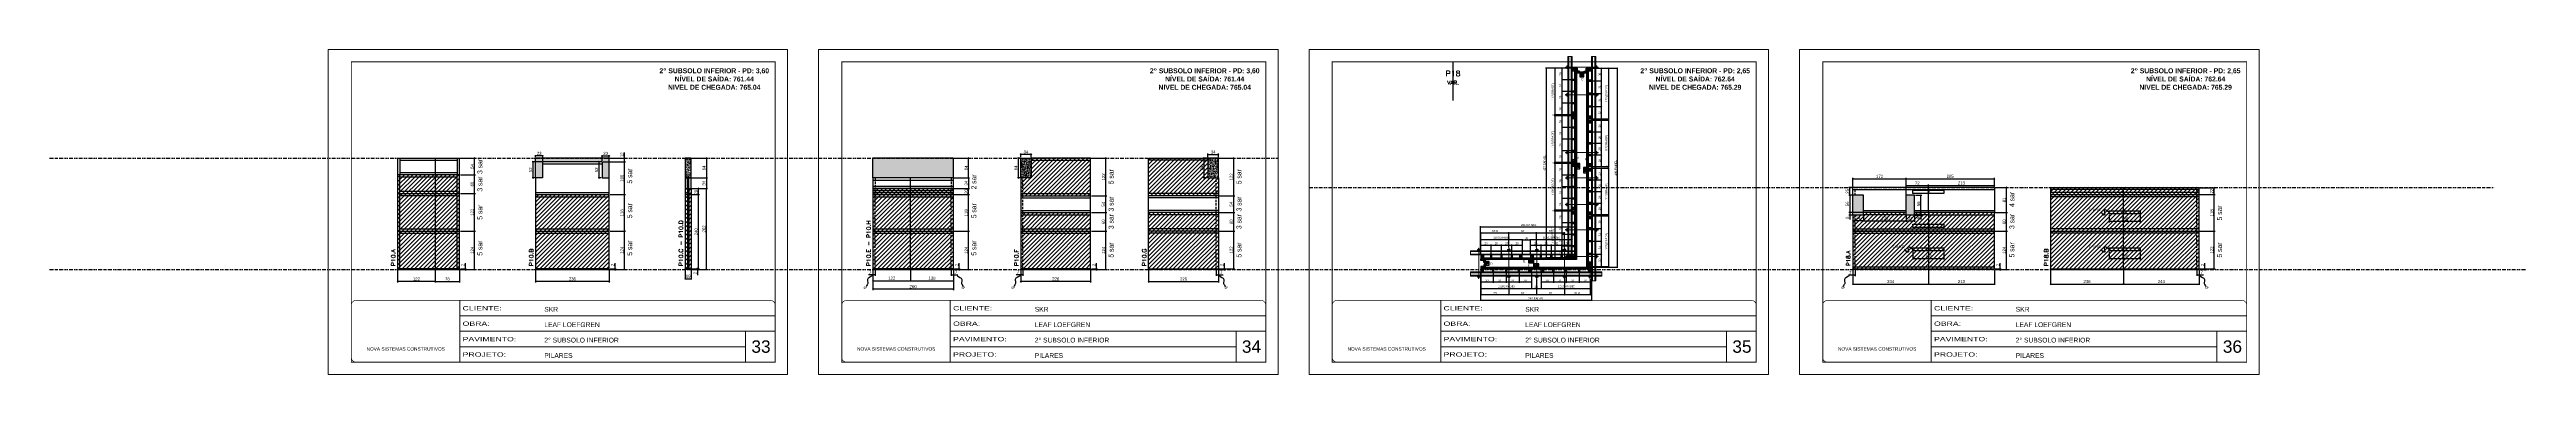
# Model space of a CAD drawing. Extents: x 13513 to 27878, y -21631 to 6985.
# Drawn here: x 13513 to 21518, y -3254 to -2204 of the extents above; entities that cross this region are included whole.
import ezdxf
from ezdxf.enums import TextEntityAlignment as Align

# ---------------------------------------------------------------- set-up
doc = ezdxf.new("R2010")
doc.units = 0
for name, pattern in [('CONTINUO', [0]), ('DASHED', [0.75, 0.5, -0.25]), ('DIVIDE2', [0.625, 0.25, -0.125, 0, -0.125, 0, -0.125]), ('HIDDEN', [0.375, 0.25, -0.125])]:
    doc.linetypes.add(name, pattern=pattern)
for name, color, linetype, lineweight in [('CARIMBO', 255, 'Continuous', 9), ('Folhas', 255, 'Continuous', 9), ('Hachura', 251, 'Continuous', 9), ('Madeira', 126, 'Continuous', 18), ('Perfil Metálico', 224, 'Continuous', 18), ('SARRAFO DE PRESSAO', 251, 'DASHED', 9), ('Texto Seção', 7, 'Continuous', 15)]:
    doc.layers.add(name, color=color, linetype=linetype, lineweight=lineweight)
for name, color, linetype in [('CHAPA', 1, 'Continuous'), ('COTA', 241, 'Continuous'), ('F-PILARES-S', 170, 'Continuous'), ('MEIO_PONT', 93, 'Continuous'), ('NOMENCLATURA', 7, 'Continuous'), ('Nível', 160, 'Continuous'), ('Painéis', 200, 'Continuous'), ('Romaneio', 10, 'Continuous'), ('SARR_2.2x10', 60, 'Continuous'), ('SARR_2.2x7', 40, 'Continuous'), ('SARRAFO', 251, 'Continuous'), ('Sarrafo de Pressão', 42, 'HIDDEN'), ('texto', 7, 'Continuous'), ('Texto de Titulo', 7, 'Continuous'), ('Texto Qtd Sarr', 242, 'Continuous'), ('TEXTO_GERAL', 7, 'Continuous')]:
    doc.layers.add(name, color=color, linetype=linetype)
doc.styles.add('ARIAL', font='arial.ttf')
doc.styles.add('ARIAL_NARROW', font='ARIALN.TTF', dxfattribs={"height": 0.2})
doc.styles.add('COTA TECNICA', font='techl___.ttf', dxfattribs={"height": 10})
doc.styles.add('COTA TECNICA 2X', font='techl___.ttf', dxfattribs={"height": 10})
doc.styles.add('COTA TECNICA-50', font='techl___.ttf', dxfattribs={"height": 10})
doc.styles.add('REGUA-120', font='ROMANS.shx', dxfattribs={"height": 15})
doc.styles.add('ROMANC', font='techb___.ttf', dxfattribs={"height": 2.5})
doc.styles.add('ROMANS', font='romans.shx')
doc.styles.get("Standard").update_dxf_attribs({"font": 'arial.ttf'})
doc.styles.add('Tecnologia', font='')
doc.styles.get('Tecnologia').set_extended_font_data('Forgotten Futurist')
doc.dimstyles.new('COTA PAINEL-50', dxfattribs={"dimtxt": 10, "dimasz": 3, "dimexe": 3, "dimexo": 3, "dimgap": 3, "dimtad": 1, "dimdec": 1, "dimzin": 12, "dimdsep": 46, "dimtxsty": 'COTA TECNICA-50', "dimblk1": 'OBLIQUE', "dimblk2": 'OBLIQUE', "dimsah": 1, "dimcen": 0.9, "dimclrd": 4, "dimclre": 4, "dimclrt": 240, "dimadec": 1, "dimazin": 3, "dimtfac": 1, "dimtdec": 1, "dimtmove": 0, "dimatfit": 3, "dimfxl": 1, "dimtolj": 1, "dimtzin": 12, "dimarcsym": 0})
doc.dimstyles.new('Cota Seção interna', dxfattribs={"dimtxt": 7, "dimasz": 6, "dimexe": 0.18, "dimexo": 2, "dimgap": -4, "dimtad": 3, "dimdec": 1, "dimlfac": 0.5, "dimzin": 12, "dimdsep": 46, "dimtxsty": 'ROMANS', "dimblk": 'ARCHTICK', "dimcen": 0.09, "dimse1": 1, "dimse2": 1, "dimsd1": 1, "dimsd2": 1, "dimclrd": 180, "dimclre": 5, "dimclrt": 1, "dimadec": 0, "dimazin": 3, "dimtfac": 1, "dimtdec": 1, "dimtofl": 0, "dimtmove": 0, "dimatfit": 3, "dimldrblk": 'ARCHTICK', "dimfxl": 1, "dimtolj": 1, "dimtzin": 0, "dimarcsym": 0})
doc.dimstyles.new('PAINEL', dxfattribs={"dimtxt": 10, "dimasz": 3, "dimexe": 3, "dimexo": 3, "dimgap": 3, "dimtad": 1, "dimdec": 1, "dimzin": 12, "dimdsep": 46, "dimtxsty": 'COTA TECNICA', "dimblk1": 'OBLIQUE', "dimblk2": 'OBLIQUE', "dimsah": 1, "dimcen": 0.9, "dimclrd": 4, "dimclre": 4, "dimclrt": 240, "dimadec": 1, "dimazin": 3, "dimtfac": 1, "dimtdec": 1, "dimtmove": 0, "dimatfit": 3, "dimfxl": 1, "dimtolj": 1, "dimtzin": 12, "dimarcsym": 0})
doc.dimstyles.new('SECAO PILAR', dxfattribs={"dimtxt": 10, "dimasz": 3, "dimexe": 3, "dimexo": 3, "dimgap": 3, "dimtad": 1, "dimdec": 1, "dimlfac": 0.5, "dimzin": 12, "dimdsep": 46, "dimtxsty": 'COTA TECNICA 2X', "dimblk1": 'OBLIQUE', "dimblk2": 'OBLIQUE', "dimsah": 1, "dimcen": 0.9, "dimclrd": 256, "dimclre": 256, "dimclrt": 256, "dimadec": 1, "dimazin": 3, "dimtfac": 1, "dimtdec": 1, "dimtmove": 0, "dimatfit": 3, "dimfxl": 1, "dimtolj": 1, "dimtzin": 12, "dimarcsym": 0})
doc.dimstyles.get("Standard").update_dxf_attribs({"dimtxt": 0.18, "dimasz": 0.18, "dimexe": 0.18, "dimexo": 0.0625, "dimgap": 0.09, "dimtad": 0, "dimtih": 1, "dimtoh": 1, "dimdec": 4, "dimzin": 0, "dimdsep": 46, "dimtxsty": 'Standard', "dimcen": 0.09, "dimadec": 0, "dimazin": 0, "dimtfac": 1, "dimtdec": 4, "dimtofl": 0, "dimtmove": 0, "dimatfit": 3, "dimfxl": 1, "dimtolj": 1, "dimtzin": 0, "dimarcsym": 0})
pattern_1 = [(315, (23027.6786, -8327.4874), (1.12253202, 1.12253202), [])]
pattern_2 = [(45, (9269.8223, 23706.2726), (-1.12253202, 1.12253202), [])]
pattern_3 = [(315, (23035.6786, -8378.4874), (1.12253202, 1.12253202), [])]

# ---------------------------------------------------------------- blocks, each defined once
blk = doc.blocks.new('9999999999')
at = {"color": 30, "linetype": 'CONTINUO'}
for p, q in [((98564.6, 34230.2), (98564.6, 34429.4)), ((98564.6, 34379.6), (99584, 34379.6)), ((98564.6, 34329.8), (99488, 34329.8)), ((98564.6, 34280), (99488, 34280)), ((99584, 34329.8), (99488, 34329.8)), ((99488, 34329.8), (99488, 34230.2))]:
    blk.add_line(p, q, dxfattribs=at)
at = {"color": 30, "linetype": 'CONTINUO', "const_width": 2}
blk.add_lwpolyline([(99584, 34230.2), (99584, 34414.4, 0.414214), (99569, 34429.4), (98229, 34429.4, 0.414214), (98214, 34414.4), (98214, 34245.2, 0.414214), (98229, 34230.2), (99584, 34230.2)], format="xyb", dxfattribs=at)
at = {"layer": 'Folhas'}
blk.add_lwpolyline([(98139, 34190.2), (99624, 34190.2), (99624, 35240.2), (98139, 35240.2)], close=True, dxfattribs=at)
at = {"layer": 'Folhas', "color": 30, "const_width": 3}
blk.add_lwpolyline([(98214, 34230.2), (99584, 34230.2), (99584, 35200.2), (98214, 35200.2)], close=True, dxfattribs=at)
at = {"color": 7, "linetype": 'Continuous', "ltscale": 5, "style": 'ARIAL'}
for s, height, p in [('SKR', 15.48, (98837.7, 34393.1)), ('LEAF LOEFGREN', 15.483, (98837.7, 34343.3)), ('NOVA SISTEMAS CONSTRUTIVOS', 11.059, (98263.2, 34267.2)), ('2° SUBSOLO INFERIOR', 15.483, (98837.7, 34293.5)), ('PILARES', 15.48, (98837.7, 34243.7))]:
    blk.add_text(s, height=height, dxfattribs=at).set_placement(p)
at = {"layer": 'Folhas', "color": 7, "style": 'Tecnologia', "width": 1.5}
for s, p in [('OBRA:', (98573.7, 34347.3)), ('CLIENTE:', (98573.7, 34397.2)), ('PAVIMENTO:', (98573.7, 34297.5)), ('PROJETO:', (98573.7, 34247.7))]:
    blk.add_text(s, height=14, dxfattribs=at).set_placement(p)
blk = doc.blocks.new('_Oblique')
at = {"color": 0, "linetype": 'ByBlock', "lineweight": -2}
blk.add_line((-0.5, -0.5), (0.5, 0.5), dxfattribs=at)
blk = doc.blocks.new('*D1793')
at = {"layer": 'COTA', "color": 4, "lineweight": -2, "transparency": 16777216}
for p, q in [((14637.8, -2915.6), (14637.8, -2956.4)), ((14759.8, -2953.4), (14637.8, -2953.4)), ((14759.8, -2915.6), (14759.8, -2956.4))]:
    blk.add_line(p, q, dxfattribs=at)
at = {"layer": 'Defpoints', "color": 0, "transparency": 16777216}
for p in [(14637.8, -2912.6), (14637.8, -2953.4), (14759.8, -2912.6)]:
    blk.add_point(p, dxfattribs=at)
at = {"layer": 'COTA', "color": 4, "lineweight": -2, "transparency": 16777216, "xscale": 3, "yscale": 3, "zscale": 3, "rotation": 180}
blk.add_blockref('_Oblique', (14637.8, -2953.4), dxfattribs=at)
at = {"layer": 'COTA', "color": 4, "lineweight": -2, "transparency": 16777216, "xscale": 3, "yscale": 3, "zscale": 3}
blk.add_blockref('_Oblique', (14759.8, -2953.4), dxfattribs=at)
at = {"layer": 'COTA', "color": 240, "transparency": 16777216, "insert": (14698.8, -2945.4), "char_height": 10, "attachment_point": 5, "style": 'COTA TECNICA'}
blk.add_mtext('\\A1;122', dxfattribs=at)
blk = doc.blocks.new('*D1794')
at = {"layer": 'COTA', "color": 4, "lineweight": -2, "transparency": 16777216}
for p, q in [((14840.8, -2912.6), (14860, -2912.6)), ((14840.8, -2914.6), (14860, -2914.6)), ((14857, -2912.6), (14857, -2893.8)), ((14857, -2914.6), (14857, -2912.6)), ((14857, -2914.6), (14857, -2917.6))]:
    blk.add_line(p, q, dxfattribs=at)
at = {"layer": 'Defpoints', "color": 0, "transparency": 16777216}
for p in [(14837.8, -2912.6), (14837.8, -2914.6), (14857, -2914.6)]:
    blk.add_point(p, dxfattribs=at)
at = {"layer": 'COTA', "color": 4, "lineweight": -2, "transparency": 16777216, "xscale": 3, "yscale": 3, "zscale": 3}
for p, rotation in [((14857, -2912.6), 270), ((14857, -2914.6), 90)]:
    blk.add_blockref('_Oblique', p, dxfattribs=dict(at, rotation=rotation))
at = {"layer": 'COTA', "color": 240, "transparency": 16777216, "insert": (14849, -2899.8), "char_height": 10, "attachment_point": 5, "rotation": 90, "style": 'COTA TECNICA-50'}
blk.add_mtext('\\A1;2', dxfattribs=at)
blk = doc.blocks.new('*D1795')
at = {"layer": 'COTA', "color": 4, "lineweight": -2, "transparency": 16777216}
for p, q in [((14840.8, -2668.6), (14890.1, -2668.6)), ((14887.1, -2790.6), (14887.1, -2668.6)), ((14840.8, -2790.6), (14890.1, -2790.6))]:
    blk.add_line(p, q, dxfattribs=at)
at = {"layer": 'Defpoints', "color": 0, "transparency": 16777216}
for p in [(14837.8, -2668.6), (14887.1, -2668.6), (14837.8, -2790.6)]:
    blk.add_point(p, dxfattribs=at)
at = {"layer": 'COTA', "color": 4, "lineweight": -2, "transparency": 16777216, "xscale": 3, "yscale": 3, "zscale": 3}
for p, rotation in [((14887.1, -2668.6), 90), ((14887.1, -2790.6), 270)]:
    blk.add_blockref('_Oblique', p, dxfattribs=dict(at, rotation=rotation))
at = {"layer": 'COTA', "color": 240, "transparency": 16777216, "insert": (14879.1, -2729.6), "char_height": 10, "attachment_point": 5, "rotation": 90, "style": 'COTA TECNICA-50'}
blk.add_mtext('\\A1;122', dxfattribs=at)
blk = doc.blocks.new('*D1802')
at = {"layer": 'COTA', "color": 4, "linetype": 'ByBlock', "lineweight": -2, "transparency": 16777216}
for p, q in [((14840.8, -2790.6), (14890.1, -2790.6)), ((14887.1, -2914.6), (14887.1, -2790.6)), ((14840.8, -2914.6), (14890.1, -2914.6))]:
    blk.add_line(p, q, dxfattribs=at)
at = {"layer": 'Defpoints', "color": 0, "linetype": 'ByBlock', "transparency": 16777216}
for p in [(14837.8, -2790.6), (14887.1, -2790.6), (14837.8, -2914.6)]:
    blk.add_point(p, dxfattribs=at)
at = {"layer": 'COTA', "color": 4, "linetype": 'ByBlock', "lineweight": -2, "transparency": 16777216, "xscale": 3, "yscale": 3, "zscale": 3}
for p, rotation in [((14887.1, -2790.6), 90), ((14887.1, -2914.6), 270)]:
    blk.add_blockref('_Oblique', p, dxfattribs=dict(at, rotation=rotation))
at = {"layer": 'COTA', "color": 240, "linetype": 'ByBlock', "transparency": 16777216, "insert": (14879.1, -2852.6), "char_height": 10, "attachment_point": 5, "rotation": 90, "style": 'COTA TECNICA'}
blk.add_mtext('\\A1;124', dxfattribs=at)
blk = doc.blocks.new('*D1803')
at = {"layer": 'COTA', "color": 4, "linetype": 'ByBlock', "lineweight": -2, "transparency": 16777216}
for p, q in [((14840.8, -2790.6), (14890.1, -2790.6)), ((14887.1, -2914.6), (14887.1, -2790.6)), ((14840.8, -2914.6), (14890.1, -2914.6))]:
    blk.add_line(p, q, dxfattribs=at)
at = {"layer": 'Defpoints', "color": 0, "linetype": 'ByBlock', "transparency": 16777216}
for p in [(14837.8, -2790.6), (14887.1, -2790.6), (14837.8, -2914.6)]:
    blk.add_point(p, dxfattribs=at)
at = {"layer": 'COTA', "color": 4, "linetype": 'ByBlock', "lineweight": -2, "transparency": 16777216, "xscale": 3, "yscale": 3, "zscale": 3}
for p, rotation in [((14887.1, -2790.6), 90), ((14887.1, -2914.6), 270)]:
    blk.add_blockref('_Oblique', p, dxfattribs=dict(at, rotation=rotation))
at = {"layer": 'COTA', "color": 240, "linetype": 'ByBlock', "transparency": 16777216, "insert": (14879.1, -2852.6), "char_height": 10, "attachment_point": 5, "rotation": 90, "style": 'COTA TECNICA'}
blk.add_mtext('\\A1;124', dxfattribs=at)
blk = doc.blocks.new('*D1804')
at = {"layer": 'COTA', "color": 4, "lineweight": -2, "transparency": 16777216}
for p, q in [((14840.8, -2608.6), (14890.1, -2608.6)), ((14887.1, -2668.6), (14887.1, -2608.6)), ((14840.8, -2668.6), (14890.1, -2668.6))]:
    blk.add_line(p, q, dxfattribs=at)
at = {"layer": 'Defpoints', "color": 0, "transparency": 16777216}
for p in [(14837.8, -2608.6), (14887.1, -2608.6), (14837.8, -2668.6)]:
    blk.add_point(p, dxfattribs=at)
at = {"layer": 'COTA', "color": 4, "lineweight": -2, "transparency": 16777216, "xscale": 3, "yscale": 3, "zscale": 3}
for p, rotation in [((14887.1, -2608.6), 90), ((14887.1, -2668.6), 270)]:
    blk.add_blockref('_Oblique', p, dxfattribs=dict(at, rotation=rotation))
at = {"layer": 'COTA', "color": 240, "transparency": 16777216, "insert": (14879, -2638.6), "char_height": 10, "attachment_point": 5, "rotation": 90, "style": 'COTA TECNICA'}
blk.add_mtext('\\A1;60', dxfattribs=at)
blk = doc.blocks.new('*D1796')
at = {"layer": 'COTA', "color": 4, "lineweight": -2, "transparency": 16777216}
for p, q in [((15083.9, -2915.6), (15083.9, -2956.4)), ((15321.9, -2953.4), (15083.9, -2953.4)), ((15321.9, -2915.6), (15321.9, -2956.4))]:
    blk.add_line(p, q, dxfattribs=at)
at = {"layer": 'Defpoints', "color": 0, "transparency": 16777216}
for p in [(15083.9, -2912.6), (15083.9, -2953.4), (15321.9, -2912.6)]:
    blk.add_point(p, dxfattribs=at)
at = {"layer": 'COTA', "color": 4, "lineweight": -2, "transparency": 16777216, "xscale": 3, "yscale": 3, "zscale": 3, "rotation": 180}
blk.add_blockref('_Oblique', (15083.9, -2953.4), dxfattribs=at)
at = {"layer": 'COTA', "color": 4, "lineweight": -2, "transparency": 16777216, "xscale": 3, "yscale": 3, "zscale": 3}
blk.add_blockref('_Oblique', (15321.9, -2953.4), dxfattribs=at)
at = {"layer": 'COTA', "color": 240, "transparency": 16777216, "insert": (15202.9, -2945.2), "char_height": 10, "attachment_point": 5, "style": 'COTA TECNICA'}
blk.add_mtext('\\A1;238', dxfattribs=at)
blk = doc.blocks.new('*D1797')
at = {"layer": 'COTA', "color": 4, "lineweight": -2, "transparency": 16777216}
for p, q in [((15324.9, -2912.6), (15344.1, -2912.6)), ((15324.9, -2914.6), (15344.1, -2914.6)), ((15341.1, -2912.6), (15341.1, -2893.8)), ((15341.1, -2914.6), (15341.1, -2912.6)), ((15341.1, -2914.6), (15341.1, -2917.6))]:
    blk.add_line(p, q, dxfattribs=at)
at = {"layer": 'Defpoints', "color": 0, "transparency": 16777216}
for p in [(15321.9, -2912.6), (15321.9, -2914.6), (15341.1, -2914.6)]:
    blk.add_point(p, dxfattribs=at)
at = {"layer": 'COTA', "color": 4, "lineweight": -2, "transparency": 16777216, "xscale": 3, "yscale": 3, "zscale": 3}
for p, rotation in [((15341.1, -2912.6), 270), ((15341.1, -2914.6), 90)]:
    blk.add_blockref('_Oblique', p, dxfattribs=dict(at, rotation=rotation))
at = {"layer": 'COTA', "color": 240, "transparency": 16777216, "insert": (15333.1, -2899.8), "char_height": 10, "attachment_point": 5, "rotation": 90, "style": 'COTA TECNICA-50'}
blk.add_mtext('\\A1;2', dxfattribs=at)
blk = doc.blocks.new('*D1805')
at = {"layer": 'COTA', "color": 4, "lineweight": -2, "transparency": 16777216}
for p, q in [((15324.9, -2554.6), (15374.2, -2554.6)), ((15371.2, -2554.6), (15371.2, -2536.3)), ((15371.2, -2566.6), (15371.2, -2554.6)), ((15324.9, -2566.6), (15374.2, -2566.6))]:
    blk.add_line(p, q, dxfattribs=at)
at = {"layer": 'Defpoints', "color": 0, "transparency": 16777216}
for p in [(15321.9, -2554.6), (15371.2, -2554.6), (15321.9, -2566.6)]:
    blk.add_point(p, dxfattribs=at)
at = {"layer": 'COTA', "color": 4, "lineweight": -2, "transparency": 16777216, "xscale": 3, "yscale": 3, "zscale": 3}
for p, rotation in [((15371.2, -2554.6), 90), ((15371.2, -2566.6), 270)]:
    blk.add_blockref('_Oblique', p, dxfattribs=dict(at, rotation=rotation))
at = {"layer": 'COTA', "color": 240, "transparency": 16777216, "insert": (15363.2, -2543.9), "char_height": 10, "attachment_point": 5, "rotation": 90, "style": 'COTA TECNICA-50'}
blk.add_mtext('\\A1;12', dxfattribs=at)
blk = doc.blocks.new('*D1798')
at = {"layer": 'COTA', "color": 4, "lineweight": -2, "transparency": 16777216}
for p, q in [((15324.9, -2672.6), (15374.2, -2672.6)), ((15371.2, -2790.6), (15371.2, -2672.6)), ((15324.9, -2790.6), (15374.2, -2790.6))]:
    blk.add_line(p, q, dxfattribs=at)
at = {"layer": 'Defpoints', "color": 0, "transparency": 16777216}
for p in [(15321.9, -2672.6), (15371.2, -2672.6), (15321.9, -2790.6)]:
    blk.add_point(p, dxfattribs=at)
at = {"layer": 'COTA', "color": 4, "lineweight": -2, "transparency": 16777216, "xscale": 3, "yscale": 3, "zscale": 3}
for p, rotation in [((15371.2, -2672.6), 90), ((15371.2, -2790.6), 270)]:
    blk.add_blockref('_Oblique', p, dxfattribs=dict(at, rotation=rotation))
at = {"layer": 'COTA', "color": 240, "transparency": 16777216, "insert": (15363.1, -2731.6), "char_height": 10, "attachment_point": 5, "rotation": 90, "style": 'COTA TECNICA-50'}
blk.add_mtext('\\A1;118', dxfattribs=at)
blk = doc.blocks.new('*D1806')
at = {"layer": 'COTA', "color": 4, "linetype": 'ByBlock', "lineweight": -2, "transparency": 16777216}
for p, q in [((15324.9, -2790.6), (15374.2, -2790.6)), ((15371.2, -2914.6), (15371.2, -2790.6)), ((15324.9, -2914.6), (15374.2, -2914.6))]:
    blk.add_line(p, q, dxfattribs=at)
at = {"layer": 'Defpoints', "color": 0, "linetype": 'ByBlock', "transparency": 16777216}
for p in [(15321.9, -2790.6), (15371.2, -2790.6), (15321.9, -2914.6)]:
    blk.add_point(p, dxfattribs=at)
at = {"layer": 'COTA', "color": 4, "linetype": 'ByBlock', "lineweight": -2, "transparency": 16777216, "xscale": 3, "yscale": 3, "zscale": 3}
for p, rotation in [((15371.2, -2790.6), 90), ((15371.2, -2914.6), 270)]:
    blk.add_blockref('_Oblique', p, dxfattribs=dict(at, rotation=rotation))
at = {"layer": 'COTA', "color": 240, "linetype": 'ByBlock', "transparency": 16777216, "insert": (15363.1, -2852.6), "char_height": 10, "attachment_point": 5, "rotation": 90, "style": 'COTA TECNICA'}
blk.add_mtext('\\A1;124', dxfattribs=at)
blk = doc.blocks.new('*D1807')
at = {"layer": 'COTA', "color": 4, "linetype": 'ByBlock', "lineweight": -2, "transparency": 16777216}
for p, q in [((15324.9, -2790.6), (15374.2, -2790.6)), ((15371.2, -2914.6), (15371.2, -2790.6)), ((15324.9, -2914.6), (15374.2, -2914.6))]:
    blk.add_line(p, q, dxfattribs=at)
at = {"layer": 'Defpoints', "color": 0, "linetype": 'ByBlock', "transparency": 16777216}
for p in [(15321.9, -2790.6), (15371.2, -2790.6), (15321.9, -2914.6)]:
    blk.add_point(p, dxfattribs=at)
at = {"layer": 'COTA', "color": 4, "linetype": 'ByBlock', "lineweight": -2, "transparency": 16777216, "xscale": 3, "yscale": 3, "zscale": 3}
for p, rotation in [((15371.2, -2790.6), 90), ((15371.2, -2914.6), 270)]:
    blk.add_blockref('_Oblique', p, dxfattribs=dict(at, rotation=rotation))
at = {"layer": 'COTA', "color": 240, "linetype": 'ByBlock', "transparency": 16777216, "insert": (15363.1, -2852.6), "char_height": 10, "attachment_point": 5, "rotation": 90, "style": 'COTA TECNICA'}
blk.add_mtext('\\A1;124', dxfattribs=at)
blk = doc.blocks.new('*D1808')
at = {"layer": 'COTA', "color": 4, "lineweight": -2, "transparency": 16777216}
for p, q in [((15301.9, -2566.6), (15374.2, -2566.6)), ((15371.2, -2672.6), (15371.2, -2566.6)), ((15324.9, -2672.6), (15374.2, -2672.6))]:
    blk.add_line(p, q, dxfattribs=at)
at = {"layer": 'Defpoints', "color": 0, "transparency": 16777216}
for p in [(15298.9, -2566.6), (15371.2, -2566.6), (15321.9, -2672.6)]:
    blk.add_point(p, dxfattribs=at)
at = {"layer": 'COTA', "color": 4, "lineweight": -2, "transparency": 16777216, "xscale": 3, "yscale": 3, "zscale": 3}
for p, rotation in [((15371.2, -2566.6), 90), ((15371.2, -2672.6), 270)]:
    blk.add_blockref('_Oblique', p, dxfattribs=dict(at, rotation=rotation))
at = {"layer": 'COTA', "color": 240, "transparency": 16777216, "insert": (15363.1, -2619.6), "char_height": 10, "attachment_point": 5, "rotation": 90, "style": 'COTA TECNICA'}
blk.add_mtext('\\A1;106', dxfattribs=at)
blk = doc.blocks.new('*D1809')
at = {"layer": 'COTA', "color": 4, "lineweight": -2, "transparency": 16777216}
for p, q in [((15083.9, -2551.6), (15083.9, -2544.8)), ((15106.9, -2547.8), (15083.9, -2547.8)), ((15106.9, -2563.6), (15106.9, -2544.8))]:
    blk.add_line(p, q, dxfattribs=at)
at = {"layer": 'Defpoints', "color": 0, "transparency": 16777216}
for p in [(15083.9, -2547.8), (15083.9, -2554.6), (15106.9, -2566.6)]:
    blk.add_point(p, dxfattribs=at)
at = {"layer": 'COTA', "color": 4, "lineweight": -2, "transparency": 16777216, "xscale": 3, "yscale": 3, "zscale": 3, "rotation": 180}
blk.add_blockref('_Oblique', (15083.9, -2547.8), dxfattribs=at)
at = {"layer": 'COTA', "color": 4, "lineweight": -2, "transparency": 16777216, "xscale": 3, "yscale": 3, "zscale": 3}
blk.add_blockref('_Oblique', (15106.9, -2547.8), dxfattribs=at)
at = {"layer": 'COTA', "color": 240, "transparency": 16777216, "insert": (15095.4, -2539.6), "char_height": 10, "attachment_point": 5, "style": 'COTA TECNICA'}
blk.add_mtext('\\A1;23', dxfattribs=at)
blk = doc.blocks.new('*D1810')
at = {"layer": 'COTA', "color": 4, "lineweight": -2, "transparency": 16777216}
for p, q in [((15103.9, -2566.6), (15073, -2566.6)), ((15080.9, -2618.6), (15073, -2618.6)), ((15076, -2618.6), (15076, -2566.6))]:
    blk.add_line(p, q, dxfattribs=at)
at = {"layer": 'Defpoints', "color": 0, "transparency": 16777216}
for p in [(15076, -2566.6), (15083.9, -2618.6), (15106.9, -2566.6)]:
    blk.add_point(p, dxfattribs=at)
at = {"layer": 'COTA', "color": 4, "lineweight": -2, "transparency": 16777216, "xscale": 3, "yscale": 3, "zscale": 3}
for p, rotation in [((15076, -2566.6), 90), ((15076, -2618.6), 270)]:
    blk.add_blockref('_Oblique', p, dxfattribs=dict(at, rotation=rotation))
at = {"layer": 'COTA', "color": 240, "transparency": 16777216, "insert": (15067.9, -2592.6), "char_height": 10, "attachment_point": 5, "rotation": 90, "style": 'COTA TECNICA'}
blk.add_mtext('\\A1;52', dxfattribs=at)
blk = doc.blocks.new('*D1799')
at = {"layer": 'COTA', "color": 4, "lineweight": -2, "transparency": 16777216}
for p, q in [((15567.4, -2915.6), (15567.4, -2947.5)), ((15567.4, -2944.5), (15586.4, -2944.5)), ((15586.4, -2915.6), (15586.4, -2947.5))]:
    blk.add_line(p, q, dxfattribs=at)
at = {"layer": 'Defpoints', "color": 0, "transparency": 16777216}
for p in [(15567.4, -2912.6), (15586.4, -2912.6), (15586.4, -2944.5)]:
    blk.add_point(p, dxfattribs=at)
at = {"layer": 'COTA', "color": 4, "lineweight": -2, "transparency": 16777216, "xscale": 3, "yscale": 3, "zscale": 3, "rotation": 180}
blk.add_blockref('_Oblique', (15567.4, -2944.5), dxfattribs=at)
at = {"layer": 'COTA', "color": 4, "lineweight": -2, "transparency": 16777216, "xscale": 3, "yscale": 3, "zscale": 3}
blk.add_blockref('_Oblique', (15586.4, -2944.5), dxfattribs=at)
at = {"layer": 'COTA', "color": 240, "transparency": 16777216, "insert": (15576.9, -2936.4), "char_height": 10, "attachment_point": 5, "style": 'COTA TECNICA'}
blk.add_mtext('\\A1;19', dxfattribs=at)
blk = doc.blocks.new('*D1800')
at = {"layer": 'COTA', "color": 4, "lineweight": -2, "transparency": 16777216}
for p, q in [((15589.4, -2912.6), (15610.6, -2912.6)), ((15589.4, -2914.6), (15610.6, -2914.6)), ((15607.6, -2912.6), (15607.6, -2909.6)), ((15607.6, -2912.6), (15607.6, -2914.6)), ((15607.6, -2914.6), (15607.6, -2932.7))]:
    blk.add_line(p, q, dxfattribs=at)
at = {"layer": 'Defpoints', "color": 0, "transparency": 16777216}
for p in [(15586.4, -2912.6), (15586.4, -2914.6), (15607.6, -2912.6)]:
    blk.add_point(p, dxfattribs=at)
at = {"layer": 'COTA', "color": 4, "lineweight": -2, "transparency": 16777216, "xscale": 3, "yscale": 3, "zscale": 3}
for p, rotation in [((15607.6, -2912.6), 270), ((15607.6, -2914.6), 90)]:
    blk.add_blockref('_Oblique', p, dxfattribs=dict(at, rotation=rotation))
at = {"layer": 'COTA', "color": 240, "transparency": 16777216, "insert": (15599.6, -2926.6), "char_height": 10, "attachment_point": 5, "rotation": 90, "style": 'COTA TECNICA-50'}
blk.add_mtext('\\A1;2', dxfattribs=at)
blk = doc.blocks.new('*D1811')
at = {"layer": 'COTA', "color": 4, "linetype": 'ByBlock', "lineweight": -2, "transparency": 16777216}
for p, q in [((15589.4, -2554.6), (15639.4, -2554.6)), ((15636.4, -2554.6), (15636.4, -2618.6)), ((15589.4, -2618.6), (15639.4, -2618.6))]:
    blk.add_line(p, q, dxfattribs=at)
at = {"layer": 'Defpoints', "color": 0, "linetype": 'ByBlock', "transparency": 16777216}
for p in [(15586.4, -2554.6), (15586.4, -2618.6), (15636.4, -2618.6)]:
    blk.add_point(p, dxfattribs=at)
at = {"layer": 'COTA', "color": 4, "linetype": 'ByBlock', "lineweight": -2, "transparency": 16777216, "xscale": 3, "yscale": 3, "zscale": 3}
for p, rotation in [((15636.4, -2554.6), 90), ((15636.4, -2618.6), 270)]:
    blk.add_blockref('_Oblique', p, dxfattribs=dict(at, rotation=rotation))
at = {"layer": 'COTA', "color": 240, "linetype": 'ByBlock', "transparency": 16777216, "insert": (15628.3, -2586.6), "char_height": 10, "attachment_point": 5, "rotation": 90, "style": 'COTA TECNICA'}
blk.add_mtext('\\A1;64', dxfattribs=at)
blk = doc.blocks.new('*D1801')
at = {"layer": 'COTA', "color": 4, "lineweight": -2, "transparency": 16777216}
for p, q in [((15589.4, -2652.6), (15639.4, -2652.6)), ((15636.4, -2914.6), (15636.4, -2652.6)), ((15589.4, -2914.6), (15639.4, -2914.6))]:
    blk.add_line(p, q, dxfattribs=at)
at = {"layer": 'Defpoints', "color": 0, "transparency": 16777216}
for p in [(15586.4, -2652.6), (15636.4, -2652.6), (15586.4, -2914.6)]:
    blk.add_point(p, dxfattribs=at)
at = {"layer": 'COTA', "color": 4, "lineweight": -2, "transparency": 16777216, "xscale": 3, "yscale": 3, "zscale": 3}
for p, rotation in [((15636.4, -2652.6), 90), ((15636.4, -2914.6), 270)]:
    blk.add_blockref('_Oblique', p, dxfattribs=dict(at, rotation=rotation))
at = {"layer": 'COTA', "color": 240, "transparency": 16777216, "insert": (15628.3, -2783.6), "char_height": 10, "attachment_point": 5, "rotation": 90, "style": 'COTA TECNICA-50'}
blk.add_mtext('\\A1;262', dxfattribs=at)
blk = doc.blocks.new('*D1812')
at = {"layer": 'COTA', "color": 4, "lineweight": -2, "transparency": 16777216}
for p, q in [((15589.4, -2672.6), (15613.7, -2672.6)), ((15610.7, -2912.6), (15610.7, -2672.6)), ((15589.4, -2912.6), (15613.7, -2912.6))]:
    blk.add_line(p, q, dxfattribs=at)
at = {"layer": 'Defpoints', "color": 0, "transparency": 16777216}
for p in [(15586.4, -2672.6), (15610.7, -2672.6), (15586.4, -2912.6)]:
    blk.add_point(p, dxfattribs=at)
at = {"layer": 'COTA', "color": 4, "lineweight": -2, "transparency": 16777216, "xscale": 3, "yscale": 3, "zscale": 3}
for p, rotation in [((15610.7, -2672.6), 90), ((15610.7, -2912.6), 270)]:
    blk.add_blockref('_Oblique', p, dxfattribs=dict(at, rotation=rotation))
at = {"layer": 'COTA', "color": 240, "transparency": 16777216, "insert": (15602.6, -2792.6), "char_height": 10, "attachment_point": 5, "rotation": 90, "style": 'COTA TECNICA'}
blk.add_mtext('\\A1;240', dxfattribs=at)
blk = doc.blocks.new('*D1813')
at = {"layer": 'COTA', "color": 4, "lineweight": -2, "transparency": 16777216}
for p, q in [((15589.4, -2652.6), (15613.7, -2652.6)), ((15589.4, -2672.6), (15613.7, -2672.6)), ((15610.7, -2672.6), (15610.7, -2652.6))]:
    blk.add_line(p, q, dxfattribs=at)
at = {"layer": 'Defpoints', "color": 0, "transparency": 16777216}
for p in [(15586.4, -2652.6), (15586.4, -2672.6), (15610.7, -2652.6)]:
    blk.add_point(p, dxfattribs=at)
at = {"layer": 'COTA', "color": 4, "lineweight": -2, "transparency": 16777216, "xscale": 3, "yscale": 3, "zscale": 3}
for p, rotation in [((15610.7, -2652.6), 90), ((15610.7, -2672.6), 270)]:
    blk.add_blockref('_Oblique', p, dxfattribs=dict(at, rotation=rotation))
at = {"layer": 'COTA', "color": 240, "transparency": 16777216, "insert": (15602.6, -2665.1), "char_height": 10, "attachment_point": 5, "rotation": 90, "style": 'COTA TECNICA'}
blk.add_mtext('\\A1;20', dxfattribs=at)
blk = doc.blocks.new('*D1814')
at = {"layer": 'COTA', "color": 4, "lineweight": -2, "transparency": 16777216}
for p, q in [((14759.8, -2915.6), (14759.8, -2956.4)), ((14759.8, -2953.4), (14837.8, -2953.4)), ((14837.8, -2916.6), (14837.8, -2956.4))]:
    blk.add_line(p, q, dxfattribs=at)
at = {"layer": 'Defpoints', "color": 0, "transparency": 16777216}
for p in [(14759.8, -2912.6), (14837.8, -2913.6), (14837.8, -2953.4)]:
    blk.add_point(p, dxfattribs=at)
at = {"layer": 'COTA', "color": 4, "lineweight": -2, "transparency": 16777216, "xscale": 3, "yscale": 3, "zscale": 3, "rotation": 180}
blk.add_blockref('_Oblique', (14759.8, -2953.4), dxfattribs=at)
at = {"layer": 'COTA', "color": 4, "lineweight": -2, "transparency": 16777216, "xscale": 3, "yscale": 3, "zscale": 3}
blk.add_blockref('_Oblique', (14837.8, -2953.4), dxfattribs=at)
at = {"layer": 'COTA', "color": 240, "transparency": 16777216, "insert": (14798.8, -2945.3), "char_height": 10, "attachment_point": 5, "style": 'COTA TECNICA'}
blk.add_mtext('\\A1;78', dxfattribs=at)
blk = doc.blocks.new('*D1820')
at = {"layer": 'COTA', "color": 4, "lineweight": -2, "transparency": 16777216}
for p, q in [((16651.7, -2915.6), (16651.7, -2956.4)), ((16877.7, -2953.4), (16651.7, -2953.4)), ((16877.7, -2915.6), (16877.7, -2956.4))]:
    blk.add_line(p, q, dxfattribs=at)
at = {"layer": 'Defpoints', "color": 0, "transparency": 16777216}
for p in [(16651.7, -2912.6), (16651.7, -2953.4), (16877.7, -2912.6)]:
    blk.add_point(p, dxfattribs=at)
at = {"layer": 'COTA', "color": 4, "lineweight": -2, "transparency": 16777216, "xscale": 3, "yscale": 3, "zscale": 3, "rotation": 180}
blk.add_blockref('_Oblique', (16651.7, -2953.4), dxfattribs=at)
at = {"layer": 'COTA', "color": 4, "lineweight": -2, "transparency": 16777216, "xscale": 3, "yscale": 3, "zscale": 3}
blk.add_blockref('_Oblique', (16877.7, -2953.4), dxfattribs=at)
at = {"layer": 'COTA', "color": 240, "transparency": 16777216, "insert": (16764.7, -2945.3), "char_height": 10, "attachment_point": 5, "style": 'COTA TECNICA'}
blk.add_mtext('\\A1;226', dxfattribs=at)
blk = doc.blocks.new('*D1821')
at = {"layer": 'COTA', "color": 4, "lineweight": -2, "transparency": 16777216}
for p, q in [((16651.7, -2931.8), (16636.9, -2931.8)), ((16651.7, -2917.6), (16651.7, -2934.8)), ((16658.7, -2931.8), (16651.7, -2931.8)), ((16658.7, -2915.6), (16658.7, -2934.8))]:
    blk.add_line(p, q, dxfattribs=at)
at = {"layer": 'Defpoints', "color": 0, "transparency": 16777216}
for p in [(16651.7, -2914.6), (16651.7, -2931.8), (16658.7, -2912.6)]:
    blk.add_point(p, dxfattribs=at)
at = {"layer": 'COTA', "color": 4, "lineweight": -2, "transparency": 16777216, "xscale": 3, "yscale": 3, "zscale": 3, "rotation": 180}
blk.add_blockref('_Oblique', (16651.7, -2931.8), dxfattribs=at)
at = {"layer": 'COTA', "color": 4, "lineweight": -2, "transparency": 16777216, "xscale": 3, "yscale": 3, "zscale": 3}
blk.add_blockref('_Oblique', (16658.7, -2931.8), dxfattribs=at)
at = {"layer": 'COTA', "color": 240, "transparency": 16777216, "insert": (16642.8, -2923.8), "char_height": 10, "attachment_point": 5, "style": 'COTA TECNICA-50'}
blk.add_mtext('\\A1;7', dxfattribs=at)
blk = doc.blocks.new('*D1822')
at = {"layer": 'COTA', "color": 4, "lineweight": -2, "transparency": 16777216}
for p, q in [((16880.7, -2912.6), (16899.9, -2912.6)), ((16880.7, -2914.6), (16899.9, -2914.6)), ((16896.9, -2912.6), (16896.9, -2893.8)), ((16896.9, -2914.6), (16896.9, -2912.6)), ((16896.9, -2914.6), (16896.9, -2917.6))]:
    blk.add_line(p, q, dxfattribs=at)
at = {"layer": 'Defpoints', "color": 0, "transparency": 16777216}
for p in [(16877.7, -2912.6), (16877.7, -2914.6), (16896.9, -2914.6)]:
    blk.add_point(p, dxfattribs=at)
at = {"layer": 'COTA', "color": 4, "lineweight": -2, "transparency": 16777216, "xscale": 3, "yscale": 3, "zscale": 3}
for p, rotation in [((16896.9, -2912.6), 270), ((16896.9, -2914.6), 90)]:
    blk.add_blockref('_Oblique', p, dxfattribs=dict(at, rotation=rotation))
at = {"layer": 'COTA', "color": 240, "transparency": 16777216, "insert": (16888.9, -2899.8), "char_height": 10, "attachment_point": 5, "rotation": 90, "style": 'COTA TECNICA-50'}
blk.add_mtext('\\A1;2', dxfattribs=at)
blk = doc.blocks.new('*D1823')
at = {"layer": 'COTA', "color": 4, "lineweight": -2, "transparency": 16777216}
for p, q in [((16880.7, -2730.6), (16930, -2730.6)), ((16880.7, -2790.6), (16930, -2790.6)), ((16927, -2790.6), (16927, -2730.6))]:
    blk.add_line(p, q, dxfattribs=at)
at = {"layer": 'Defpoints', "color": 0, "transparency": 16777216}
for p in [(16877.7, -2730.6), (16877.7, -2790.6), (16927, -2730.6)]:
    blk.add_point(p, dxfattribs=at)
at = {"layer": 'COTA', "color": 4, "lineweight": -2, "transparency": 16777216, "xscale": 3, "yscale": 3, "zscale": 3}
for p, rotation in [((16927, -2730.6), 90), ((16927, -2790.6), 270)]:
    blk.add_blockref('_Oblique', p, dxfattribs=dict(at, rotation=rotation))
at = {"layer": 'COTA', "color": 240, "transparency": 16777216, "insert": (16918.9, -2760.6), "char_height": 10, "attachment_point": 5, "rotation": 90, "style": 'COTA TECNICA-50'}
blk.add_mtext('\\A1;60', dxfattribs=at)
blk = doc.blocks.new('*D1824')
at = {"layer": 'COTA', "color": 4, "lineweight": -2, "transparency": 16777216}
for p, q in [((16880.7, -2554.6), (16930, -2554.6)), ((16927, -2676.6), (16927, -2554.6)), ((16880.7, -2676.6), (16930, -2676.6))]:
    blk.add_line(p, q, dxfattribs=at)
at = {"layer": 'Defpoints', "color": 0, "transparency": 16777216}
for p in [(16877.7, -2554.6), (16927, -2554.6), (16877.7, -2676.6)]:
    blk.add_point(p, dxfattribs=at)
at = {"layer": 'COTA', "color": 4, "lineweight": -2, "transparency": 16777216, "xscale": 3, "yscale": 3, "zscale": 3}
for p, rotation in [((16927, -2554.6), 90), ((16927, -2676.6), 270)]:
    blk.add_blockref('_Oblique', p, dxfattribs=dict(at, rotation=rotation))
at = {"layer": 'COTA', "color": 240, "transparency": 16777216, "insert": (16919, -2615.6), "char_height": 10, "attachment_point": 5, "rotation": 90, "style": 'COTA TECNICA-50'}
blk.add_mtext('\\A1;122', dxfattribs=at)
blk = doc.blocks.new('*D1837')
at = {"layer": 'COTA', "color": 4, "linetype": 'ByBlock', "lineweight": -2, "transparency": 16777216}
for p, q in [((16880.7, -2790.6), (16930, -2790.6)), ((16927, -2914.6), (16927, -2790.6)), ((16880.7, -2914.6), (16930, -2914.6))]:
    blk.add_line(p, q, dxfattribs=at)
at = {"layer": 'Defpoints', "color": 0, "linetype": 'ByBlock', "transparency": 16777216}
for p in [(16877.7, -2790.6), (16927, -2790.6), (16877.7, -2914.6)]:
    blk.add_point(p, dxfattribs=at)
at = {"layer": 'COTA', "color": 4, "linetype": 'ByBlock', "lineweight": -2, "transparency": 16777216, "xscale": 3, "yscale": 3, "zscale": 3}
for p, rotation in [((16927, -2790.6), 90), ((16927, -2914.6), 270)]:
    blk.add_blockref('_Oblique', p, dxfattribs=dict(at, rotation=rotation))
at = {"layer": 'COTA', "color": 240, "linetype": 'ByBlock', "transparency": 16777216, "insert": (16919, -2852.6), "char_height": 10, "attachment_point": 5, "rotation": 90, "style": 'COTA TECNICA'}
blk.add_mtext('\\A1;124', dxfattribs=at)
blk = doc.blocks.new('*D1838')
at = {"layer": 'COTA', "color": 4, "linetype": 'ByBlock', "lineweight": -2, "transparency": 16777216}
for p, q in [((16880.7, -2790.6), (16930, -2790.6)), ((16927, -2914.6), (16927, -2790.6)), ((16880.7, -2914.6), (16930, -2914.6))]:
    blk.add_line(p, q, dxfattribs=at)
at = {"layer": 'Defpoints', "color": 0, "linetype": 'ByBlock', "transparency": 16777216}
for p in [(16877.7, -2790.6), (16927, -2790.6), (16877.7, -2914.6)]:
    blk.add_point(p, dxfattribs=at)
at = {"layer": 'COTA', "color": 4, "linetype": 'ByBlock', "lineweight": -2, "transparency": 16777216, "xscale": 3, "yscale": 3, "zscale": 3}
for p, rotation in [((16927, -2790.6), 90), ((16927, -2914.6), 270)]:
    blk.add_blockref('_Oblique', p, dxfattribs=dict(at, rotation=rotation))
at = {"layer": 'COTA', "color": 240, "linetype": 'ByBlock', "transparency": 16777216, "insert": (16919, -2852.6), "char_height": 10, "attachment_point": 5, "rotation": 90, "style": 'COTA TECNICA'}
blk.add_mtext('\\A1;124', dxfattribs=at)
blk = doc.blocks.new('*D1825')
at = {"layer": 'COTA', "color": 4, "lineweight": -2, "transparency": 16777216}
for p, q in [((16174, -2915.6), (16174, -2981.2)), ((16434, -2915.6), (16434, -2981.2)), ((16434, -2978.2), (16174, -2978.2))]:
    blk.add_line(p, q, dxfattribs=at)
at = {"layer": 'Defpoints', "color": 0, "transparency": 16777216}
for p in [(16174, -2912.6), (16434, -2912.6), (16174, -2978.2)]:
    blk.add_point(p, dxfattribs=at)
at = {"layer": 'COTA', "color": 4, "lineweight": -2, "transparency": 16777216, "xscale": 3, "yscale": 3, "zscale": 3, "rotation": 180}
blk.add_blockref('_Oblique', (16174, -2978.2), dxfattribs=at)
at = {"layer": 'COTA', "color": 4, "lineweight": -2, "transparency": 16777216, "xscale": 3, "yscale": 3, "zscale": 3}
blk.add_blockref('_Oblique', (16434, -2978.2), dxfattribs=at)
at = {"layer": 'COTA', "color": 240, "transparency": 16777216, "insert": (16304, -2970.1), "char_height": 10, "attachment_point": 5, "style": 'COTA TECNICA'}
blk.add_mtext('\\A1;260', dxfattribs=at)
blk = doc.blocks.new('*D1826')
at = {"layer": 'COTA', "color": 4, "lineweight": -2, "transparency": 16777216}
for p, q in [((16427, -2915.6), (16427, -2934.8)), ((16427, -2931.8), (16434, -2931.8)), ((16434, -2917.6), (16434, -2934.8)), ((16434, -2931.8), (16448.7, -2931.8))]:
    blk.add_line(p, q, dxfattribs=at)
at = {"layer": 'Defpoints', "color": 0, "transparency": 16777216}
for p in [(16427, -2912.6), (16434, -2914.6), (16434, -2931.8)]:
    blk.add_point(p, dxfattribs=at)
at = {"layer": 'COTA', "color": 4, "lineweight": -2, "transparency": 16777216, "xscale": 3, "yscale": 3, "zscale": 3, "rotation": 180}
blk.add_blockref('_Oblique', (16427, -2931.8), dxfattribs=at)
at = {"layer": 'COTA', "color": 4, "lineweight": -2, "transparency": 16777216, "xscale": 3, "yscale": 3, "zscale": 3}
blk.add_blockref('_Oblique', (16434, -2931.8), dxfattribs=at)
at = {"layer": 'COTA', "color": 240, "transparency": 16777216, "insert": (16442.9, -2923.8), "char_height": 10, "attachment_point": 5, "style": 'COTA TECNICA-50'}
blk.add_mtext('\\A1;7', dxfattribs=at)
blk = doc.blocks.new('*D1827')
at = {"layer": 'COTA', "color": 4, "lineweight": -2, "transparency": 16777216}
for p, q in [((16174, -2931.8), (16159.3, -2931.8)), ((16174, -2917.6), (16174, -2934.8)), ((16181, -2931.8), (16174, -2931.8)), ((16181, -2915.6), (16181, -2934.8))]:
    blk.add_line(p, q, dxfattribs=at)
at = {"layer": 'Defpoints', "color": 0, "transparency": 16777216}
for p in [(16174, -2914.6), (16174, -2931.8), (16181, -2912.6)]:
    blk.add_point(p, dxfattribs=at)
at = {"layer": 'COTA', "color": 4, "lineweight": -2, "transparency": 16777216, "xscale": 3, "yscale": 3, "zscale": 3, "rotation": 180}
blk.add_blockref('_Oblique', (16174, -2931.8), dxfattribs=at)
at = {"layer": 'COTA', "color": 4, "lineweight": -2, "transparency": 16777216, "xscale": 3, "yscale": 3, "zscale": 3}
blk.add_blockref('_Oblique', (16181, -2931.8), dxfattribs=at)
at = {"layer": 'COTA', "color": 240, "transparency": 16777216, "insert": (16165.1, -2923.8), "char_height": 10, "attachment_point": 5, "style": 'COTA TECNICA-50'}
blk.add_mtext('\\A1;7', dxfattribs=at)
blk = doc.blocks.new('*D1828')
at = {"layer": 'COTA', "color": 4, "lineweight": -2, "transparency": 16777216}
for p, q in [((16437, -2912.6), (16456.3, -2912.6)), ((16437, -2914.6), (16456.3, -2914.6)), ((16453.3, -2912.6), (16453.3, -2893.8)), ((16453.3, -2914.6), (16453.3, -2912.6)), ((16453.3, -2914.6), (16453.3, -2917.6))]:
    blk.add_line(p, q, dxfattribs=at)
at = {"layer": 'Defpoints', "color": 0, "transparency": 16777216}
for p in [(16434, -2912.6), (16434, -2914.6), (16453.3, -2914.6)]:
    blk.add_point(p, dxfattribs=at)
at = {"layer": 'COTA', "color": 4, "lineweight": -2, "transparency": 16777216, "xscale": 3, "yscale": 3, "zscale": 3}
for p, rotation in [((16453.3, -2912.6), 270), ((16453.3, -2914.6), 90)]:
    blk.add_blockref('_Oblique', p, dxfattribs=dict(at, rotation=rotation))
at = {"layer": 'COTA', "color": 240, "transparency": 16777216, "insert": (16445.3, -2899.8), "char_height": 10, "attachment_point": 5, "rotation": 90, "style": 'COTA TECNICA-50'}
blk.add_mtext('\\A1;2', dxfattribs=at)
blk = doc.blocks.new('*D1839')
at = {"layer": 'COTA', "color": 4, "lineweight": -2, "transparency": 16777216}
for p, q in [((16437, -2554.6), (16486.4, -2554.6)), ((16483.4, -2618.6), (16483.4, -2554.6)), ((16437, -2618.6), (16486.4, -2618.6))]:
    blk.add_line(p, q, dxfattribs=at)
at = {"layer": 'Defpoints', "color": 0, "transparency": 16777216}
for p in [(16434, -2554.6), (16483.4, -2554.6), (16434, -2618.6)]:
    blk.add_point(p, dxfattribs=at)
at = {"layer": 'COTA', "color": 4, "lineweight": -2, "transparency": 16777216, "xscale": 3, "yscale": 3, "zscale": 3}
for p, rotation in [((16483.4, -2554.6), 90), ((16483.4, -2618.6), 270)]:
    blk.add_blockref('_Oblique', p, dxfattribs=dict(at, rotation=rotation))
at = {"layer": 'COTA', "color": 240, "transparency": 16777216, "insert": (16475.3, -2586.6), "char_height": 10, "attachment_point": 5, "rotation": 90, "style": 'COTA TECNICA-50'}
blk.add_mtext('\\A1;64', dxfattribs=at)
blk = doc.blocks.new('*D1829')
at = {"layer": 'COTA', "color": 4, "lineweight": -2, "transparency": 16777216}
for p, q in [((16437, -2672.6), (16486.4, -2672.6)), ((16483.4, -2790.6), (16483.4, -2672.6)), ((16437, -2790.6), (16486.4, -2790.6))]:
    blk.add_line(p, q, dxfattribs=at)
at = {"layer": 'Defpoints', "color": 0, "transparency": 16777216}
for p in [(16434, -2672.6), (16483.4, -2672.6), (16434, -2790.6)]:
    blk.add_point(p, dxfattribs=at)
at = {"layer": 'COTA', "color": 4, "lineweight": -2, "transparency": 16777216, "xscale": 3, "yscale": 3, "zscale": 3}
for p, rotation in [((16483.4, -2672.6), 90), ((16483.4, -2790.6), 270)]:
    blk.add_blockref('_Oblique', p, dxfattribs=dict(at, rotation=rotation))
at = {"layer": 'COTA', "color": 240, "transparency": 16777216, "insert": (16475.3, -2731.6), "char_height": 10, "attachment_point": 5, "rotation": 90, "style": 'COTA TECNICA-50'}
blk.add_mtext('\\A1;118', dxfattribs=at)
blk = doc.blocks.new('*D1830')
at = {"layer": 'COTA', "color": 4, "lineweight": -2, "transparency": 16777216}
for p, q in [((16437, -2652.6), (16486.4, -2652.6)), ((16437, -2672.6), (16486.4, -2672.6)), ((16483.4, -2672.6), (16483.4, -2652.6))]:
    blk.add_line(p, q, dxfattribs=at)
at = {"layer": 'Defpoints', "color": 0, "transparency": 16777216}
for p in [(16434, -2652.6), (16434, -2672.6), (16483.4, -2652.6)]:
    blk.add_point(p, dxfattribs=at)
at = {"layer": 'COTA', "color": 4, "lineweight": -2, "transparency": 16777216, "xscale": 3, "yscale": 3, "zscale": 3}
for p, rotation in [((16483.4, -2652.6), 90), ((16483.4, -2672.6), 270)]:
    blk.add_blockref('_Oblique', p, dxfattribs=dict(at, rotation=rotation))
at = {"layer": 'COTA', "color": 240, "transparency": 16777216, "insert": (16475.3, -2662.6), "char_height": 10, "attachment_point": 5, "rotation": 90, "style": 'COTA TECNICA-50'}
blk.add_mtext('\\A1;20', dxfattribs=at)
blk = doc.blocks.new('*D1840')
at = {"layer": 'COTA', "color": 4, "linetype": 'ByBlock', "lineweight": -2, "transparency": 16777216}
for p, q in [((16437, -2790.6), (16486.4, -2790.6)), ((16483.4, -2914.6), (16483.4, -2790.6)), ((16437, -2914.6), (16486.4, -2914.6))]:
    blk.add_line(p, q, dxfattribs=at)
at = {"layer": 'Defpoints', "color": 0, "linetype": 'ByBlock', "transparency": 16777216}
for p in [(16434, -2790.6), (16483.4, -2790.6), (16434, -2914.6)]:
    blk.add_point(p, dxfattribs=at)
at = {"layer": 'COTA', "color": 4, "linetype": 'ByBlock', "lineweight": -2, "transparency": 16777216, "xscale": 3, "yscale": 3, "zscale": 3}
for p, rotation in [((16483.4, -2790.6), 90), ((16483.4, -2914.6), 270)]:
    blk.add_blockref('_Oblique', p, dxfattribs=dict(at, rotation=rotation))
at = {"layer": 'COTA', "color": 240, "linetype": 'ByBlock', "transparency": 16777216, "insert": (16475.3, -2852.6), "char_height": 10, "attachment_point": 5, "rotation": 90, "style": 'COTA TECNICA'}
blk.add_mtext('\\A1;124', dxfattribs=at)
blk = doc.blocks.new('*D1841')
at = {"layer": 'COTA', "color": 4, "linetype": 'ByBlock', "lineweight": -2, "transparency": 16777216}
for p, q in [((16437, -2790.6), (16486.4, -2790.6)), ((16483.4, -2914.6), (16483.4, -2790.6)), ((16437, -2914.6), (16486.4, -2914.6))]:
    blk.add_line(p, q, dxfattribs=at)
at = {"layer": 'Defpoints', "color": 0, "linetype": 'ByBlock', "transparency": 16777216}
for p in [(16434, -2790.6), (16483.4, -2790.6), (16434, -2914.6)]:
    blk.add_point(p, dxfattribs=at)
at = {"layer": 'COTA', "color": 4, "linetype": 'ByBlock', "lineweight": -2, "transparency": 16777216, "xscale": 3, "yscale": 3, "zscale": 3}
for p, rotation in [((16483.4, -2790.6), 90), ((16483.4, -2914.6), 270)]:
    blk.add_blockref('_Oblique', p, dxfattribs=dict(at, rotation=rotation))
at = {"layer": 'COTA', "color": 240, "linetype": 'ByBlock', "transparency": 16777216, "insert": (16475.3, -2852.6), "char_height": 10, "attachment_point": 5, "rotation": 90, "style": 'COTA TECNICA'}
blk.add_mtext('\\A1;124', dxfattribs=at)
blk = doc.blocks.new('*D1842')
at = {"layer": 'COTA', "color": 4, "lineweight": -2, "transparency": 16777216}
for p, q in [((16296, -2917.6), (16296, -2953.8)), ((16296, -2950.8), (16434, -2950.8)), ((16434, -2917.6), (16434, -2953.8))]:
    blk.add_line(p, q, dxfattribs=at)
at = {"layer": 'Defpoints', "color": 0, "transparency": 16777216}
for p in [(16296, -2914.6), (16434, -2914.6), (16434, -2950.8)]:
    blk.add_point(p, dxfattribs=at)
at = {"layer": 'COTA', "color": 4, "lineweight": -2, "transparency": 16777216, "xscale": 3, "yscale": 3, "zscale": 3, "rotation": 180}
blk.add_blockref('_Oblique', (16296, -2950.8), dxfattribs=at)
at = {"layer": 'COTA', "color": 4, "lineweight": -2, "transparency": 16777216, "xscale": 3, "yscale": 3, "zscale": 3}
blk.add_blockref('_Oblique', (16434, -2950.8), dxfattribs=at)
at = {"layer": 'COTA', "color": 240, "transparency": 16777216, "insert": (16365, -2942.5), "char_height": 10, "attachment_point": 5, "style": 'COTA TECNICA'}
blk.add_mtext('\\A1;138', dxfattribs=at)
blk = doc.blocks.new('*D1831')
at = {"layer": 'COTA', "color": 4, "lineweight": -2, "transparency": 16777216}
for p, q in [((16174, -2917.6), (16174, -2953.8)), ((16174, -2950.8), (16296, -2950.8)), ((16296, -2917.6), (16296, -2953.8))]:
    blk.add_line(p, q, dxfattribs=at)
at = {"layer": 'Defpoints', "color": 0, "transparency": 16777216}
for p in [(16174, -2914.6), (16296, -2914.6), (16296, -2950.8)]:
    blk.add_point(p, dxfattribs=at)
at = {"layer": 'COTA', "color": 4, "lineweight": -2, "transparency": 16777216, "xscale": 3, "yscale": 3, "zscale": 3, "rotation": 180}
blk.add_blockref('_Oblique', (16174, -2950.8), dxfattribs=at)
at = {"layer": 'COTA', "color": 4, "lineweight": -2, "transparency": 16777216, "xscale": 3, "yscale": 3, "zscale": 3}
blk.add_blockref('_Oblique', (16296, -2950.8), dxfattribs=at)
at = {"layer": 'COTA', "color": 240, "transparency": 16777216, "insert": (16235, -2942.7), "char_height": 10, "attachment_point": 5, "style": 'COTA TECNICA'}
blk.add_mtext('\\A1;122', dxfattribs=at)
blk = doc.blocks.new('*D1832')
at = {"layer": 'COTA', "color": 4, "lineweight": -2, "transparency": 16777216}
for p, q in [((16648.7, -2554.6), (16640.8, -2554.6)), ((16643.8, -2554.6), (16643.8, -2618.6)), ((16648.7, -2618.6), (16640.8, -2618.6))]:
    blk.add_line(p, q, dxfattribs=at)
at = {"layer": 'Defpoints', "color": 0, "transparency": 16777216}
for p in [(16651.7, -2554.6), (16643.8, -2618.6), (16651.7, -2618.6)]:
    blk.add_point(p, dxfattribs=at)
at = {"layer": 'COTA', "color": 4, "lineweight": -2, "transparency": 16777216, "xscale": 3, "yscale": 3, "zscale": 3}
for p, rotation in [((16643.8, -2554.6), 90), ((16643.8, -2618.6), 270)]:
    blk.add_blockref('_Oblique', p, dxfattribs=dict(at, rotation=rotation))
at = {"layer": 'COTA', "color": 240, "transparency": 16777216, "insert": (16635.7, -2586.6), "char_height": 10, "attachment_point": 5, "rotation": 90, "style": 'COTA TECNICA'}
blk.add_mtext('\\A1;64', dxfattribs=at)
blk = doc.blocks.new('*D1833')
at = {"layer": 'COTA', "color": 4, "lineweight": -2, "transparency": 16777216}
for p, q in [((16651.7, -2551.6), (16651.7, -2540.3)), ((16685.7, -2543.3), (16651.7, -2543.3)), ((16685.7, -2551.6), (16685.7, -2540.3))]:
    blk.add_line(p, q, dxfattribs=at)
at = {"layer": 'Defpoints', "color": 0, "transparency": 16777216}
for p in [(16651.7, -2543.3), (16651.7, -2554.6), (16685.7, -2554.6)]:
    blk.add_point(p, dxfattribs=at)
at = {"layer": 'COTA', "color": 4, "lineweight": -2, "transparency": 16777216, "xscale": 3, "yscale": 3, "zscale": 3, "rotation": 180}
blk.add_blockref('_Oblique', (16651.7, -2543.3), dxfattribs=at)
at = {"layer": 'COTA', "color": 4, "lineweight": -2, "transparency": 16777216, "xscale": 3, "yscale": 3, "zscale": 3}
blk.add_blockref('_Oblique', (16685.7, -2543.3), dxfattribs=at)
at = {"layer": 'COTA', "color": 240, "transparency": 16777216, "insert": (16668.7, -2535.1), "char_height": 10, "attachment_point": 5, "style": 'COTA TECNICA'}
blk.add_mtext('\\A1;34', dxfattribs=at)
blk = doc.blocks.new('*D1815')
at = {"layer": 'COTA', "color": 4, "lineweight": -2, "transparency": 16777216}
for p, q in [((17064.8, -2915.6), (17064.8, -2956.4)), ((17064.8, -2953.4), (17290.8, -2953.4)), ((17290.8, -2915.6), (17290.8, -2956.4))]:
    blk.add_line(p, q, dxfattribs=at)
at = {"layer": 'Defpoints', "color": 0, "transparency": 16777216}
for p in [(17064.8, -2912.6), (17290.8, -2912.6), (17290.8, -2953.4)]:
    blk.add_point(p, dxfattribs=at)
at = {"layer": 'COTA', "color": 4, "lineweight": -2, "transparency": 16777216, "xscale": 3, "yscale": 3, "zscale": 3, "rotation": 180}
blk.add_blockref('_Oblique', (17064.8, -2953.4), dxfattribs=at)
at = {"layer": 'COTA', "color": 4, "lineweight": -2, "transparency": 16777216, "xscale": 3, "yscale": 3, "zscale": 3}
blk.add_blockref('_Oblique', (17290.8, -2953.4), dxfattribs=at)
at = {"layer": 'COTA', "color": 240, "transparency": 16777216, "insert": (17177.8, -2945.3), "char_height": 10, "attachment_point": 5, "style": 'COTA TECNICA'}
blk.add_mtext('\\A1;226', dxfattribs=at)
blk = doc.blocks.new('*D1816')
at = {"layer": 'COTA', "color": 4, "lineweight": -2, "transparency": 16777216}
for p, q in [((17283.8, -2915.6), (17283.8, -2934.8)), ((17283.8, -2931.8), (17290.8, -2931.8)), ((17290.8, -2917.6), (17290.8, -2934.8)), ((17290.8, -2931.8), (17305.5, -2931.8))]:
    blk.add_line(p, q, dxfattribs=at)
at = {"layer": 'Defpoints', "color": 0, "transparency": 16777216}
for p in [(17283.8, -2912.6), (17290.8, -2914.6), (17290.8, -2931.8)]:
    blk.add_point(p, dxfattribs=at)
at = {"layer": 'COTA', "color": 4, "lineweight": -2, "transparency": 16777216, "xscale": 3, "yscale": 3, "zscale": 3, "rotation": 180}
blk.add_blockref('_Oblique', (17283.8, -2931.8), dxfattribs=at)
at = {"layer": 'COTA', "color": 4, "lineweight": -2, "transparency": 16777216, "xscale": 3, "yscale": 3, "zscale": 3}
blk.add_blockref('_Oblique', (17290.8, -2931.8), dxfattribs=at)
at = {"layer": 'COTA', "color": 240, "transparency": 16777216, "insert": (17299.7, -2923.8), "char_height": 10, "attachment_point": 5, "style": 'COTA TECNICA-50'}
blk.add_mtext('\\A1;7', dxfattribs=at)
blk = doc.blocks.new('*D1817')
at = {"layer": 'COTA', "color": 4, "lineweight": -2, "transparency": 16777216}
for p, q in [((17293.8, -2912.6), (17313.1, -2912.6)), ((17293.8, -2914.6), (17313.1, -2914.6)), ((17310.1, -2912.6), (17310.1, -2893.8)), ((17310.1, -2914.6), (17310.1, -2912.6)), ((17310.1, -2914.6), (17310.1, -2917.6))]:
    blk.add_line(p, q, dxfattribs=at)
at = {"layer": 'Defpoints', "color": 0, "transparency": 16777216}
for p in [(17290.8, -2912.6), (17290.8, -2914.6), (17310.1, -2914.6)]:
    blk.add_point(p, dxfattribs=at)
at = {"layer": 'COTA', "color": 4, "lineweight": -2, "transparency": 16777216, "xscale": 3, "yscale": 3, "zscale": 3}
for p, rotation in [((17310.1, -2912.6), 270), ((17310.1, -2914.6), 90)]:
    blk.add_blockref('_Oblique', p, dxfattribs=dict(at, rotation=rotation))
at = {"layer": 'COTA', "color": 240, "transparency": 16777216, "insert": (17302.1, -2899.8), "char_height": 10, "attachment_point": 5, "rotation": 90, "style": 'COTA TECNICA-50'}
blk.add_mtext('\\A1;2', dxfattribs=at)
blk = doc.blocks.new('*D1818')
at = {"layer": 'COTA', "color": 4, "lineweight": -2, "transparency": 16777216}
for p, q in [((17293.8, -2730.6), (17343.2, -2730.6)), ((17293.8, -2790.6), (17343.2, -2790.6)), ((17340.2, -2790.6), (17340.2, -2730.6))]:
    blk.add_line(p, q, dxfattribs=at)
at = {"layer": 'Defpoints', "color": 0, "transparency": 16777216}
for p in [(17290.8, -2730.6), (17290.8, -2790.6), (17340.2, -2730.6)]:
    blk.add_point(p, dxfattribs=at)
at = {"layer": 'COTA', "color": 4, "lineweight": -2, "transparency": 16777216, "xscale": 3, "yscale": 3, "zscale": 3}
for p, rotation in [((17340.2, -2730.6), 90), ((17340.2, -2790.6), 270)]:
    blk.add_blockref('_Oblique', p, dxfattribs=dict(at, rotation=rotation))
at = {"layer": 'COTA', "color": 240, "transparency": 16777216, "insert": (17332.1, -2760.6), "char_height": 10, "attachment_point": 5, "rotation": 90, "style": 'COTA TECNICA-50'}
blk.add_mtext('\\A1;60', dxfattribs=at)
blk = doc.blocks.new('*D1819')
at = {"layer": 'COTA', "color": 4, "lineweight": -2, "transparency": 16777216}
for p, q in [((17293.8, -2554.6), (17343.2, -2554.6)), ((17340.2, -2676.6), (17340.2, -2554.6)), ((17293.8, -2676.6), (17343.2, -2676.6))]:
    blk.add_line(p, q, dxfattribs=at)
at = {"layer": 'Defpoints', "color": 0, "transparency": 16777216}
for p in [(17290.8, -2554.6), (17340.2, -2554.6), (17290.8, -2676.6)]:
    blk.add_point(p, dxfattribs=at)
at = {"layer": 'COTA', "color": 4, "lineweight": -2, "transparency": 16777216, "xscale": 3, "yscale": 3, "zscale": 3}
for p, rotation in [((17340.2, -2554.6), 90), ((17340.2, -2676.6), 270)]:
    blk.add_blockref('_Oblique', p, dxfattribs=dict(at, rotation=rotation))
at = {"layer": 'COTA', "color": 240, "transparency": 16777216, "insert": (17332.1, -2615.6), "char_height": 10, "attachment_point": 5, "rotation": 90, "style": 'COTA TECNICA-50'}
blk.add_mtext('\\A1;122', dxfattribs=at)
blk = doc.blocks.new('*D1834')
at = {"layer": 'COTA', "color": 4, "lineweight": -2, "transparency": 16777216}
for p, q in [((17256.8, -2551.6), (17256.8, -2540.3)), ((17256.8, -2543.3), (17290.8, -2543.3)), ((17290.8, -2551.6), (17290.8, -2540.3))]:
    blk.add_line(p, q, dxfattribs=at)
at = {"layer": 'Defpoints', "color": 0, "transparency": 16777216}
for p in [(17256.8, -2554.6), (17290.8, -2543.3), (17290.8, -2554.6)]:
    blk.add_point(p, dxfattribs=at)
at = {"layer": 'COTA', "color": 4, "lineweight": -2, "transparency": 16777216, "xscale": 3, "yscale": 3, "zscale": 3, "rotation": 180}
blk.add_blockref('_Oblique', (17256.8, -2543.3), dxfattribs=at)
at = {"layer": 'COTA', "color": 4, "lineweight": -2, "transparency": 16777216, "xscale": 3, "yscale": 3, "zscale": 3}
blk.add_blockref('_Oblique', (17290.8, -2543.3), dxfattribs=at)
at = {"layer": 'COTA', "color": 240, "transparency": 16777216, "insert": (17273.8, -2535.1), "char_height": 10, "attachment_point": 5, "style": 'COTA TECNICA'}
blk.add_mtext('\\A1;34', dxfattribs=at)
blk = doc.blocks.new('*D1835')
at = {"layer": 'COTA', "color": 4, "lineweight": -2, "transparency": 16777216}
for p, q in [((17293.8, -2790.6), (17343.2, -2790.6)), ((17340.2, -2912.6), (17340.2, -2790.6)), ((17293.8, -2912.6), (17343.2, -2912.6))]:
    blk.add_line(p, q, dxfattribs=at)
at = {"layer": 'Defpoints', "color": 0, "transparency": 16777216}
for p in [(17290.8, -2790.6), (17340.2, -2790.6), (17290.8, -2912.6)]:
    blk.add_point(p, dxfattribs=at)
at = {"layer": 'COTA', "color": 4, "lineweight": -2, "transparency": 16777216, "xscale": 3, "yscale": 3, "zscale": 3}
for p, rotation in [((17340.2, -2790.6), 90), ((17340.2, -2912.6), 270)]:
    blk.add_blockref('_Oblique', p, dxfattribs=dict(at, rotation=rotation))
at = {"layer": 'COTA', "color": 240, "transparency": 16777216, "insert": (17332.1, -2851.6), "char_height": 10, "attachment_point": 5, "rotation": 90, "style": 'COTA TECNICA'}
blk.add_mtext('\\A1;122', dxfattribs=at)
blk = doc.blocks.new('*D1836')
at = {"layer": 'COTA', "color": 4, "lineweight": -2, "transparency": 16777216}
for p, q in [((17253.8, -2554.6), (17241.3, -2554.6)), ((17244.3, -2618.6), (17244.3, -2554.6)), ((17253.8, -2618.6), (17241.3, -2618.6))]:
    blk.add_line(p, q, dxfattribs=at)
at = {"layer": 'Defpoints', "color": 0, "transparency": 16777216}
for p in [(17244.3, -2554.6), (17256.8, -2554.6), (17256.8, -2618.6)]:
    blk.add_point(p, dxfattribs=at)
at = {"layer": 'COTA', "color": 4, "lineweight": -2, "transparency": 16777216, "xscale": 3, "yscale": 3, "zscale": 3}
for p, rotation in [((17244.3, -2554.6), 90), ((17244.3, -2618.6), 270)]:
    blk.add_blockref('_Oblique', p, dxfattribs=dict(at, rotation=rotation))
at = {"layer": 'COTA', "color": 240, "transparency": 16777216, "insert": (17236.1, -2586.6), "char_height": 10, "attachment_point": 5, "rotation": 90, "style": 'COTA TECNICA'}
blk.add_mtext('\\A1;64', dxfattribs=at)
blk = doc.blocks.new('*D1843')
at = {"layer": 'COTA', "color": 4, "lineweight": -2, "transparency": 16777216}
for p, q in [((14840.8, -2554.6), (14890.1, -2554.6)), ((14887.1, -2608.6), (14887.1, -2554.6)), ((14840.8, -2608.6), (14890.1, -2608.6))]:
    blk.add_line(p, q, dxfattribs=at)
at = {"layer": 'Defpoints', "color": 0, "transparency": 16777216}
for p in [(14837.8, -2554.6), (14887.1, -2554.6), (14837.8, -2608.6)]:
    blk.add_point(p, dxfattribs=at)
at = {"layer": 'COTA', "color": 4, "lineweight": -2, "transparency": 16777216, "xscale": 3, "yscale": 3, "zscale": 3}
for p, rotation in [((14887.1, -2554.6), 90), ((14887.1, -2608.6), 270)]:
    blk.add_blockref('_Oblique', p, dxfattribs=dict(at, rotation=rotation))
at = {"layer": 'COTA', "color": 240, "transparency": 16777216, "insert": (14879, -2581.6), "char_height": 10, "attachment_point": 5, "rotation": 90, "style": 'COTA TECNICA'}
blk.add_mtext('\\A1;54', dxfattribs=at)
blk = doc.blocks.new('*D1844')
at = {"layer": 'COTA', "color": 4, "lineweight": -2, "transparency": 16777216}
for p, q in [((15298.9, -2563.6), (15298.9, -2544.8)), ((15298.9, -2547.8), (15321.9, -2547.8)), ((15321.9, -2551.6), (15321.9, -2544.8))]:
    blk.add_line(p, q, dxfattribs=at)
at = {"layer": 'Defpoints', "color": 0, "transparency": 16777216}
for p in [(15321.9, -2547.8), (15321.9, -2554.6), (15298.9, -2566.6)]:
    blk.add_point(p, dxfattribs=at)
at = {"layer": 'COTA', "color": 4, "lineweight": -2, "transparency": 16777216, "xscale": 3, "yscale": 3, "zscale": 3, "rotation": 180}
blk.add_blockref('_Oblique', (15298.9, -2547.8), dxfattribs=at)
at = {"layer": 'COTA', "color": 4, "lineweight": -2, "transparency": 16777216, "xscale": 3, "yscale": 3, "zscale": 3}
blk.add_blockref('_Oblique', (15321.9, -2547.8), dxfattribs=at)
at = {"layer": 'COTA', "color": 240, "transparency": 16777216, "insert": (15310.4, -2539.6), "char_height": 10, "attachment_point": 5, "style": 'COTA TECNICA'}
blk.add_mtext('\\A1;23', dxfattribs=at)
blk = doc.blocks.new('*D1845')
at = {"layer": 'COTA', "color": 4, "lineweight": -2, "transparency": 16777216}
for p, q in [((15295.9, -2566.6), (15286, -2566.6)), ((15295.9, -2618.6), (15286, -2618.6)), ((15289, -2618.6), (15289, -2566.6))]:
    blk.add_line(p, q, dxfattribs=at)
at = {"layer": 'Defpoints', "color": 0, "transparency": 16777216}
for p in [(15289, -2566.6), (15298.9, -2566.6), (15298.9, -2618.6)]:
    blk.add_point(p, dxfattribs=at)
at = {"layer": 'COTA', "color": 4, "lineweight": -2, "transparency": 16777216, "xscale": 3, "yscale": 3, "zscale": 3}
for p, rotation in [((15289, -2566.6), 90), ((15289, -2618.6), 270)]:
    blk.add_blockref('_Oblique', p, dxfattribs=dict(at, rotation=rotation))
at = {"layer": 'COTA', "color": 240, "transparency": 16777216, "insert": (15280.9, -2592.6), "char_height": 10, "attachment_point": 5, "rotation": 90, "style": 'COTA TECNICA'}
blk.add_mtext('\\A1;52', dxfattribs=at)
blk = doc.blocks.new('*D1846')
at = {"layer": 'COTA', "color": 4, "lineweight": -2, "transparency": 16777216}
for p, q in [((15589.4, -2618.6), (15639.4, -2618.6)), ((15636.4, -2618.6), (15636.4, -2652.6)), ((15589.4, -2652.6), (15639.4, -2652.6))]:
    blk.add_line(p, q, dxfattribs=at)
at = {"layer": 'Defpoints', "color": 0, "transparency": 16777216}
for p in [(15586.4, -2618.6), (15586.4, -2652.6), (15636.4, -2652.6)]:
    blk.add_point(p, dxfattribs=at)
at = {"layer": 'COTA', "color": 4, "lineweight": -2, "transparency": 16777216, "xscale": 3, "yscale": 3, "zscale": 3}
for p, rotation in [((15636.4, -2618.6), 90), ((15636.4, -2652.6), 270)]:
    blk.add_blockref('_Oblique', p, dxfattribs=dict(at, rotation=rotation))
at = {"layer": 'COTA', "color": 240, "transparency": 16777216, "insert": (15628.2, -2635.6), "char_height": 10, "attachment_point": 5, "rotation": 90, "style": 'COTA TECNICA'}
blk.add_mtext('\\A1;34', dxfattribs=at)
blk = doc.blocks.new('*D1847')
at = {"layer": 'COTA', "color": 4, "lineweight": -2, "transparency": 16777216}
for p, q in [((16437, -2618.6), (16486.4, -2618.6)), ((16483.4, -2618.6), (16483.4, -2652.6)), ((16437, -2652.6), (16486.4, -2652.6))]:
    blk.add_line(p, q, dxfattribs=at)
at = {"layer": 'Defpoints', "color": 0, "transparency": 16777216}
for p in [(16434, -2618.6), (16434, -2652.6), (16483.4, -2652.6)]:
    blk.add_point(p, dxfattribs=at)
at = {"layer": 'COTA', "color": 4, "lineweight": -2, "transparency": 16777216, "xscale": 3, "yscale": 3, "zscale": 3}
for p, rotation in [((16483.4, -2618.6), 90), ((16483.4, -2652.6), 270)]:
    blk.add_blockref('_Oblique', p, dxfattribs=dict(at, rotation=rotation))
at = {"layer": 'COTA', "color": 240, "transparency": 16777216, "insert": (16475.2, -2635.6), "char_height": 10, "attachment_point": 5, "rotation": 90, "style": 'COTA TECNICA'}
blk.add_mtext('\\A1;34', dxfattribs=at)
blk = doc.blocks.new('*D1848')
at = {"layer": 'COTA', "color": 4, "lineweight": -2, "transparency": 16777216}
for p, q in [((16880.7, -2676.6), (16930, -2676.6)), ((16927, -2730.6), (16927, -2676.6)), ((16880.7, -2730.6), (16930, -2730.6))]:
    blk.add_line(p, q, dxfattribs=at)
at = {"layer": 'Defpoints', "color": 0, "transparency": 16777216}
for p in [(16877.7, -2676.6), (16927, -2676.6), (16877.7, -2730.6)]:
    blk.add_point(p, dxfattribs=at)
at = {"layer": 'COTA', "color": 4, "lineweight": -2, "transparency": 16777216, "xscale": 3, "yscale": 3, "zscale": 3}
for p, rotation in [((16927, -2676.6), 90), ((16927, -2730.6), 270)]:
    blk.add_blockref('_Oblique', p, dxfattribs=dict(at, rotation=rotation))
at = {"layer": 'COTA', "color": 240, "transparency": 16777216, "insert": (16918.9, -2703.6), "char_height": 10, "attachment_point": 5, "rotation": 90, "style": 'COTA TECNICA'}
blk.add_mtext('\\A1;54', dxfattribs=at)
blk = doc.blocks.new('*D1849')
at = {"layer": 'COTA', "color": 4, "lineweight": -2, "transparency": 16777216}
for p, q in [((17293.8, -2676.6), (17343.2, -2676.6)), ((17340.2, -2730.6), (17340.2, -2676.6)), ((17293.8, -2730.6), (17343.2, -2730.6))]:
    blk.add_line(p, q, dxfattribs=at)
at = {"layer": 'Defpoints', "color": 0, "transparency": 16777216}
for p in [(17290.8, -2676.6), (17340.2, -2676.6), (17290.8, -2730.6)]:
    blk.add_point(p, dxfattribs=at)
at = {"layer": 'COTA', "color": 4, "lineweight": -2, "transparency": 16777216, "xscale": 3, "yscale": 3, "zscale": 3}
for p, rotation in [((17340.2, -2676.6), 90), ((17340.2, -2730.6), 270)]:
    blk.add_blockref('_Oblique', p, dxfattribs=dict(at, rotation=rotation))
at = {"layer": 'COTA', "color": 240, "transparency": 16777216, "insert": (17332.1, -2703.6), "char_height": 10, "attachment_point": 5, "rotation": 90, "style": 'COTA TECNICA'}
blk.add_mtext('\\A1;54', dxfattribs=at)
blk = doc.blocks.new('*D1850')
at = {"layer": 'COTA', "color": 4, "lineweight": -2, "transparency": 16777216}
for p, q in [((19341.1, -2933.1), (19326.4, -2933.1)), ((19341.1, -2917.6), (19341.1, -2936.1)), ((19348.1, -2933.1), (19341.1, -2933.1)), ((19348.1, -2915.6), (19348.1, -2936.1))]:
    blk.add_line(p, q, dxfattribs=at)
at = {"layer": 'Defpoints', "color": 0, "transparency": 16777216}
for p in [(19341.1, -2914.6), (19341.1, -2933.1), (19348.1, -2912.6)]:
    blk.add_point(p, dxfattribs=at)
at = {"layer": 'COTA', "color": 4, "lineweight": -2, "transparency": 16777216, "xscale": 3, "yscale": 3, "zscale": 3, "rotation": 180}
blk.add_blockref('_Oblique', (19341.1, -2933.1), dxfattribs=at)
at = {"layer": 'COTA', "color": 4, "lineweight": -2, "transparency": 16777216, "xscale": 3, "yscale": 3, "zscale": 3}
blk.add_blockref('_Oblique', (19348.1, -2933.1), dxfattribs=at)
at = {"layer": 'COTA', "color": 240, "transparency": 16777216, "insert": (19332.3, -2925), "char_height": 10, "attachment_point": 5, "style": 'COTA TECNICA-50'}
blk.add_mtext('\\A1;7', dxfattribs=at)
blk = doc.blocks.new('*D1851')
at = {"layer": 'Defpoints', "color": 0, "linetype": 'ByBlock', "transparency": 16777216}
for p in [(19798.1, -2790.6), (19837.8, -2790.6), (19798.1, -2914.6)]:
    blk.add_point(p, dxfattribs=at)
at = {"layer": 'Romaneio', "color": 4, "linetype": 'ByBlock', "lineweight": -2, "transparency": 16777216}
for p, q in [((19801.1, -2790.6), (19840.8, -2790.6)), ((19837.8, -2914.6), (19837.8, -2790.6)), ((19801.1, -2914.6), (19840.8, -2914.6))]:
    blk.add_line(p, q, dxfattribs=at)
at = {"layer": 'Romaneio', "color": 4, "linetype": 'ByBlock', "lineweight": -2, "transparency": 16777216, "xscale": 3, "yscale": 3, "zscale": 3}
for p, rotation in [((19837.8, -2790.6), 90), ((19837.8, -2914.6), 270)]:
    blk.add_blockref('_Oblique', p, dxfattribs=dict(at, rotation=rotation))
at = {"layer": 'Romaneio', "color": 240, "linetype": 'ByBlock', "transparency": 16777216, "insert": (19829.7, -2852.6), "char_height": 10, "attachment_point": 5, "rotation": 90, "style": 'COTA TECNICA'}
blk.add_mtext('\\A1;124', dxfattribs=at)
blk = doc.blocks.new('*D1852')
at = {"layer": 'Defpoints', "color": 0, "linetype": 'ByBlock', "transparency": 16777216}
for p in [(19798.1, -2790.6), (19837.8, -2790.6), (19798.1, -2914.6)]:
    blk.add_point(p, dxfattribs=at)
at = {"layer": 'Romaneio', "color": 4, "linetype": 'ByBlock', "lineweight": -2, "transparency": 16777216}
for p, q in [((19801.1, -2790.6), (19840.8, -2790.6)), ((19837.8, -2914.6), (19837.8, -2790.6)), ((19801.1, -2914.6), (19840.8, -2914.6))]:
    blk.add_line(p, q, dxfattribs=at)
at = {"layer": 'Romaneio', "color": 4, "linetype": 'ByBlock', "lineweight": -2, "transparency": 16777216, "xscale": 3, "yscale": 3, "zscale": 3}
for p, rotation in [((19837.8, -2790.6), 90), ((19837.8, -2914.6), 270)]:
    blk.add_blockref('_Oblique', p, dxfattribs=dict(at, rotation=rotation))
at = {"layer": 'Romaneio', "color": 240, "linetype": 'ByBlock', "transparency": 16777216, "insert": (19829.7, -2852.6), "char_height": 10, "attachment_point": 5, "rotation": 90, "style": 'COTA TECNICA'}
blk.add_mtext('\\A1;124', dxfattribs=at)
blk = doc.blocks.new('*D1853')
at = {"layer": 'COTA', "color": 4, "lineweight": -2, "transparency": 16777216}
for p, q in [((19801.1, -2730.6), (19840.8, -2730.6)), ((19801.1, -2790.6), (19840.8, -2790.6)), ((19837.8, -2790.6), (19837.8, -2730.6))]:
    blk.add_line(p, q, dxfattribs=at)
at = {"layer": 'Defpoints', "color": 0, "transparency": 16777216}
for p in [(19798.1, -2730.6), (19798.1, -2790.6), (19837.8, -2730.6)]:
    blk.add_point(p, dxfattribs=at)
at = {"layer": 'COTA', "color": 4, "lineweight": -2, "transparency": 16777216, "xscale": 3, "yscale": 3, "zscale": 3}
for p, rotation in [((19837.8, -2730.6), 90), ((19837.8, -2790.6), 270)]:
    blk.add_blockref('_Oblique', p, dxfattribs=dict(at, rotation=rotation))
at = {"layer": 'COTA', "color": 240, "transparency": 16777216, "insert": (19829.7, -2760.6), "char_height": 10, "attachment_point": 5, "rotation": 90, "style": 'COTA TECNICA-50'}
blk.add_mtext('\\A1;60', dxfattribs=at)
blk = doc.blocks.new('*D1854')
at = {"layer": 'COTA', "color": 4, "lineweight": -2, "transparency": 16777216}
for p, q in [((19801.1, -2912.6), (19820.4, -2912.6)), ((19801.1, -2914.6), (19820.4, -2914.6)), ((19817.4, -2912.6), (19817.4, -2893.8)), ((19817.4, -2914.6), (19817.4, -2912.6)), ((19817.4, -2914.6), (19817.4, -2917.6))]:
    blk.add_line(p, q, dxfattribs=at)
at = {"layer": 'Defpoints', "color": 0, "transparency": 16777216}
for p in [(19798.1, -2912.6), (19798.1, -2914.6), (19817.4, -2914.6)]:
    blk.add_point(p, dxfattribs=at)
at = {"layer": 'COTA', "color": 4, "lineweight": -2, "transparency": 16777216, "xscale": 3, "yscale": 3, "zscale": 3}
for p, rotation in [((19817.4, -2912.6), 270), ((19817.4, -2914.6), 90)]:
    blk.add_blockref('_Oblique', p, dxfattribs=dict(at, rotation=rotation))
at = {"layer": 'COTA', "color": 240, "transparency": 16777216, "insert": (19809.4, -2899.8), "char_height": 10, "attachment_point": 5, "rotation": 90, "style": 'COTA TECNICA-50'}
blk.add_mtext('\\A1;2', dxfattribs=at)
blk = doc.blocks.new('*D1859')
at = {"layer": 'COTA', "color": 4, "lineweight": -2, "transparency": 16777216}
for p, q in [((19341.1, -2917.6), (19341.1, -2964.6)), ((19585.1, -2915.6), (19585.1, -2964.6)), ((19341.1, -2961.6), (19585.1, -2961.6))]:
    blk.add_line(p, q, dxfattribs=at)
at = {"layer": 'Defpoints', "color": 0, "transparency": 16777216}
for p in [(19341.1, -2914.6), (19585.1, -2912.6), (19585.1, -2961.6)]:
    blk.add_point(p, dxfattribs=at)
at = {"layer": 'COTA', "color": 4, "lineweight": -2, "transparency": 16777216, "xscale": 3, "yscale": 3, "zscale": 3, "rotation": 180}
blk.add_blockref('_Oblique', (19341.1, -2961.6), dxfattribs=at)
at = {"layer": 'COTA', "color": 4, "lineweight": -2, "transparency": 16777216, "xscale": 3, "yscale": 3, "zscale": 3}
blk.add_blockref('_Oblique', (19585.1, -2961.6), dxfattribs=at)
at = {"layer": 'COTA', "color": 240, "transparency": 16777216, "insert": (19463.1, -2953.5), "char_height": 10, "attachment_point": 5, "style": 'COTA TECNICA-50'}
blk.add_mtext('\\A1;244', dxfattribs=at)
blk = doc.blocks.new('*D1860')
at = {"layer": 'COTA', "color": 4, "lineweight": -2, "transparency": 16777216}
for p, q in [((19585.1, -2915.6), (19585.1, -2964.6)), ((19798.1, -2917.6), (19798.1, -2964.6)), ((19585.1, -2961.6), (19798.1, -2961.6))]:
    blk.add_line(p, q, dxfattribs=at)
at = {"layer": 'Defpoints', "color": 0, "transparency": 16777216}
for p in [(19585.1, -2912.6), (19798.1, -2914.6), (19798.1, -2961.6)]:
    blk.add_point(p, dxfattribs=at)
at = {"layer": 'COTA', "color": 4, "lineweight": -2, "transparency": 16777216, "xscale": 3, "yscale": 3, "zscale": 3, "rotation": 180}
blk.add_blockref('_Oblique', (19585.1, -2961.6), dxfattribs=at)
at = {"layer": 'COTA', "color": 4, "lineweight": -2, "transparency": 16777216, "xscale": 3, "yscale": 3, "zscale": 3}
blk.add_blockref('_Oblique', (19798.1, -2961.6), dxfattribs=at)
at = {"layer": 'COTA', "color": 240, "transparency": 16777216, "insert": (19691.6, -2953.4), "char_height": 10, "attachment_point": 5, "style": 'COTA TECNICA-50'}
blk.add_mtext('\\A1;213', dxfattribs=at)
blk = doc.blocks.new('*D1861')
at = {"layer": 'COTA', "color": 4, "linetype": 'ByBlock', "lineweight": -2, "transparency": 16777216}
for p, q in [((19535.1, -2857.7), (19535.1, -2882.7)), ((19635.1, -2879.7), (19535.1, -2879.7)), ((19635.1, -2857.7), (19635.1, -2882.7))]:
    blk.add_line(p, q, dxfattribs=at)
at = {"layer": 'Defpoints', "color": 0, "linetype": 'ByBlock', "transparency": 16777216}
for p in [(19535.1, -2854.7), (19535.1, -2879.7), (19635.1, -2854.7)]:
    blk.add_point(p, dxfattribs=at)
at = {"layer": 'COTA', "color": 4, "linetype": 'ByBlock', "lineweight": -2, "transparency": 16777216, "xscale": 3, "yscale": 3, "zscale": 3, "rotation": 180}
blk.add_blockref('_Oblique', (19535.1, -2879.7), dxfattribs=at)
at = {"layer": 'COTA', "color": 4, "linetype": 'ByBlock', "lineweight": -2, "transparency": 16777216, "xscale": 3, "yscale": 3, "zscale": 3}
blk.add_blockref('_Oblique', (19635.1, -2879.7), dxfattribs=at)
at = {"layer": 'COTA', "color": 240, "linetype": 'ByBlock', "transparency": 16777216, "insert": (19585.1, -2871.6), "char_height": 10, "attachment_point": 5, "style": 'COTA TECNICA'}
blk.add_mtext('\\A1;100', dxfattribs=at)
blk = doc.blocks.new('titulo1')
at = {"layer": 'Defpoints', "color": 252, "linetype": 'HIDDEN', "ltscale": 2}
blk.add_line((0, 0), (0, 125), dxfattribs=at)
at = {"layer": 'Defpoints', "style": 'ROMANS', "oblique": 15}
blk.add_attdef('FOLHA', text='', height=10, dxfattribs=at).set_placement((0, 15.6), align=Align.MIDDLE_CENTER)
at = {"layer": 'Texto Qtd Sarr', "color": 3, "style": 'ROMANS', "oblique": 15}
for tag, height, p in [('TITULO', 17, (0, 71.4)), ('SEÇÃO', 12, (0, 41.5))]:
    blk.add_attdef(tag, text='', height=height, dxfattribs=at).set_placement(p, align=Align.MIDDLE_CENTER)
blk = doc.blocks.new('*D495')
at = {"layer": 'COTA', "color": 180, "lineweight": -2, "transparency": 16777216}
for p, q in [((25465, -2414), (25439, -2414)), ((25439, -2414), (25439, -2429)), ((25439, -2429), (25465, -2429)), ((25465, -2429), (25465, -2414))]:
    blk.add_line(p, q, dxfattribs=at)
at = {"layer": 'Defpoints', "color": 0, "transparency": 16777216}
for p in [(25207, -2431), (25697, -2431), (25697, -2433)]:
    blk.add_point(p, dxfattribs=at)
at = {"layer": 'COTA', "color": 1, "transparency": 16777216, "insert": (25452, -2422), "char_height": 7, "attachment_point": 5, "style": 'ROMANS'}
blk.add_mtext('\\A1;245', dxfattribs=at)
blk = doc.blocks.new('_ArchTick')
at = {"color": 0, "linetype": 'ByBlock', "const_width": 0.15}
blk.add_lwpolyline([(-0.5, -0.5), (0.5, 0.5)], dxfattribs=at)
blk = doc.blocks.new('*D496')
at = {"layer": 'COTA', "color": 180, "lineweight": -2, "transparency": 16777216}
for p, q in [((25440, -2395), (25414, -2395)), ((25414, -2395), (25414, -2410)), ((25414, -2410), (25440, -2410)), ((25440, -2410), (25440, -2395))]:
    blk.add_line(p, q, dxfattribs=at)
at = {"layer": 'Defpoints', "color": 0, "transparency": 16777216}
for p in [(25207, -2393), (25647, -2393), (25647, -2414)]:
    blk.add_point(p, dxfattribs=at)
at = {"layer": 'COTA', "color": 1, "transparency": 16777216, "insert": (25427, -2402), "char_height": 7, "attachment_point": 5, "style": 'ROMANS'}
blk.add_mtext('\\A1;220', dxfattribs=at)
blk = doc.blocks.new('*D497')
at = {"layer": 'COTA', "color": 180, "lineweight": -2, "transparency": 16777216}
for p, q in [((25695, -1949), (25680, -1949)), ((25680, -1949), (25680, -1975)), ((25680, -1975), (25695, -1975)), ((25695, -1975), (25695, -1949))]:
    blk.add_line(p, q, dxfattribs=at)
at = {"layer": 'Defpoints', "color": 0, "transparency": 16777216}
for p in [(25697, -1493), (25697, -2431), (25699, -2431)]:
    blk.add_point(p, dxfattribs=at)
at = {"layer": 'COTA', "color": 1, "transparency": 16777216, "insert": (25687, -1962), "char_height": 7, "attachment_point": 5, "rotation": 90, "style": 'ROMANS'}
blk.add_mtext('\\A1;469', dxfattribs=at)
blk = doc.blocks.new('*D498')
at = {"layer": 'COTA', "color": 180, "lineweight": -2, "transparency": 16777216}
for p, q in [((25225, -2403), (25210, -2403)), ((25210, -2403), (25210, -2421)), ((25210, -2421), (25225, -2421)), ((25225, -2421), (25225, -2403))]:
    blk.add_line(p, q, dxfattribs=at)
at = {"layer": 'Defpoints', "color": 0, "transparency": 16777216}
for p in [(25207, -2393), (25207, -2431), (25229, -2393)]:
    blk.add_point(p, dxfattribs=at)
at = {"layer": 'COTA', "color": 1, "transparency": 16777216, "insert": (25218, -2412), "char_height": 7, "attachment_point": 5, "rotation": 90, "style": 'ROMANS'}
blk.add_mtext('\\A1;19', dxfattribs=at)
blk = doc.blocks.new('*D499')
at = {"layer": 'COTA', "color": 180, "lineweight": -2, "transparency": 16777216}
for p, q in [((25681, -1498), (25662, -1498)), ((25662, -1498), (25662, -1513)), ((25662, -1513), (25681, -1513)), ((25681, -1513), (25681, -1498))]:
    blk.add_line(p, q, dxfattribs=at)
at = {"layer": 'Defpoints', "color": 0, "transparency": 16777216}
for p in [(25647, -1493), (25647, -1517), (25697, -1493)]:
    blk.add_point(p, dxfattribs=at)
at = {"layer": 'COTA', "color": 1, "transparency": 16777216, "insert": (25672, -1505), "char_height": 7, "attachment_point": 5, "style": 'ROMANS'}
blk.add_mtext('\\A1;25', dxfattribs=at)
blk = doc.blocks.new('PONTALETE')
at = {"layer": 'Madeira'}
for q in [(2.7, 7), (7, 5.8), (7, 1.7)]:
    blk.add_line((0, 0), q, dxfattribs=at)
blk.add_lwpolyline([(0, 0), (7, 0), (7, 7), (0, 7)], close=True, dxfattribs=at)
for centre, radius, start, end in [((2, 0.1), 6.23, 37.28179, 109.09128), ((1.1, 0.9), 3.19, 343.60304, 109.98471), ((-0.2, -0.8), 3.09, 14.63219, 86.0383)]:
    blk.add_arc(centre, radius, start, end, dxfattribs=at)
blk = doc.blocks.new('MEIO PONTALETE')
at = {"layer": 'Madeira'}
for q in [(2.7, 7), (3.5, 2.9), (3.5, 0.9)]:
    blk.add_line((0, 0), q, dxfattribs=at)
blk.add_lwpolyline([(0, 0), (3.5, 0), (3.5, 7), (0, 7)], close=True, dxfattribs=at)
for centre, radius, start, end in [((2, 0.1), 6.23, 76.44987, 109.09128), ((1.1, 0.9), 3.19, 40.90626, 109.98471), ((-0.2, -0.8), 3.09, 14.63219, 86.0383)]:
    blk.add_arc(centre, radius, start, end, dxfattribs=at)
blk = doc.blocks.new('*D500')
at = {"layer": 'COTA', "lineweight": -2, "transparency": 16777216}
for p, q in [((25369, -2456), (25369, -2506)), ((25429, -2503), (25369, -2503)), ((25429, -2456), (25429, -2506))]:
    blk.add_line(p, q, dxfattribs=at)
at = {"layer": 'Defpoints', "color": 0, "transparency": 16777216}
for p in [(25369, -2453), (25369, -2503), (25429, -2453)]:
    blk.add_point(p, dxfattribs=at)
at = {"layer": 'COTA', "lineweight": -2, "transparency": 16777216, "xscale": 3, "yscale": 3, "zscale": 3, "rotation": 180}
blk.add_blockref('_Oblique', (25369, -2503), dxfattribs=at)
at = {"layer": 'COTA', "lineweight": -2, "transparency": 16777216, "xscale": 3, "yscale": 3, "zscale": 3}
blk.add_blockref('_Oblique', (25429, -2503), dxfattribs=at)
at = {"layer": 'COTA', "transparency": 16777216, "insert": (25399, -2495), "char_height": 10, "attachment_point": 5, "style": 'COTA TECNICA 2X'}
blk.add_mtext('\\A1;30', dxfattribs=at)
blk = doc.blocks.new('*D501')
at = {"layer": 'COTA', "lineweight": -2, "transparency": 16777216}
for p, q in [((25185, -2456), (25185, -2536)), ((25429, -2456), (25429, -2536)), ((25185, -2533), (25429, -2533))]:
    blk.add_line(p, q, dxfattribs=at)
at = {"layer": 'Defpoints', "color": 0, "transparency": 16777216}
for p in [(25185, -2453), (25429, -2453), (25429, -2533)]:
    blk.add_point(p, dxfattribs=at)
at = {"layer": 'COTA', "lineweight": -2, "transparency": 16777216, "xscale": 3, "yscale": 3, "zscale": 3, "rotation": 180}
blk.add_blockref('_Oblique', (25185, -2533), dxfattribs=at)
at = {"layer": 'COTA', "lineweight": -2, "transparency": 16777216, "xscale": 3, "yscale": 3, "zscale": 3}
blk.add_blockref('_Oblique', (25429, -2533), dxfattribs=at)
at = {"layer": 'COTA', "transparency": 16777216, "insert": (25307, -2524), "char_height": 10, "attachment_point": 5, "style": 'COTA TECNICA 2X'}
blk.add_mtext('\\A1;122(GRADE)', dxfattribs=at)
blk = doc.blocks.new('*D502')
at = {"layer": 'COTA', "lineweight": -2, "transparency": 16777216}
for p, q in [((25307, -2456), (25307, -2506)), ((25369, -2503), (25307, -2503)), ((25369, -2456), (25369, -2506))]:
    blk.add_line(p, q, dxfattribs=at)
at = {"layer": 'Defpoints', "color": 0, "transparency": 16777216}
for p in [(25307, -2453), (25307, -2503), (25369, -2453)]:
    blk.add_point(p, dxfattribs=at)
at = {"layer": 'COTA', "lineweight": -2, "transparency": 16777216, "xscale": 3, "yscale": 3, "zscale": 3, "rotation": 180}
blk.add_blockref('_Oblique', (25307, -2503), dxfattribs=at)
at = {"layer": 'COTA', "lineweight": -2, "transparency": 16777216, "xscale": 3, "yscale": 3, "zscale": 3}
blk.add_blockref('_Oblique', (25369, -2503), dxfattribs=at)
at = {"layer": 'COTA', "transparency": 16777216, "insert": (25338, -2495), "char_height": 10, "attachment_point": 5, "style": 'COTA TECNICA 2X'}
blk.add_mtext('\\A1;31', dxfattribs=at)
blk = doc.blocks.new('*D503')
at = {"layer": 'COTA', "lineweight": -2, "transparency": 16777216}
for p, q in [((25245, -2456), (25245, -2506)), ((25307, -2503), (25245, -2503)), ((25307, -2456), (25307, -2506))]:
    blk.add_line(p, q, dxfattribs=at)
at = {"layer": 'Defpoints', "color": 0, "transparency": 16777216}
for p in [(25245, -2453), (25245, -2503), (25307, -2453)]:
    blk.add_point(p, dxfattribs=at)
at = {"layer": 'COTA', "lineweight": -2, "transparency": 16777216, "xscale": 3, "yscale": 3, "zscale": 3, "rotation": 180}
blk.add_blockref('_Oblique', (25245, -2503), dxfattribs=at)
at = {"layer": 'COTA', "lineweight": -2, "transparency": 16777216, "xscale": 3, "yscale": 3, "zscale": 3}
blk.add_blockref('_Oblique', (25307, -2503), dxfattribs=at)
at = {"layer": 'COTA', "transparency": 16777216, "insert": (25276, -2495), "char_height": 10, "attachment_point": 5, "style": 'COTA TECNICA 2X'}
blk.add_mtext('\\A1;31', dxfattribs=at)
blk = doc.blocks.new('*D504')
at = {"layer": 'COTA', "lineweight": -2, "transparency": 16777216}
for p, q in [((25185, -2456), (25185, -2506)), ((25245, -2503), (25185, -2503)), ((25245, -2456), (25245, -2506))]:
    blk.add_line(p, q, dxfattribs=at)
at = {"layer": 'Defpoints', "color": 0, "transparency": 16777216}
for p in [(25185, -2453), (25185, -2503), (25245, -2453)]:
    blk.add_point(p, dxfattribs=at)
at = {"layer": 'COTA', "lineweight": -2, "transparency": 16777216, "xscale": 3, "yscale": 3, "zscale": 3, "rotation": 180}
blk.add_blockref('_Oblique', (25185, -2503), dxfattribs=at)
at = {"layer": 'COTA', "lineweight": -2, "transparency": 16777216, "xscale": 3, "yscale": 3, "zscale": 3}
blk.add_blockref('_Oblique', (25245, -2503), dxfattribs=at)
at = {"layer": 'COTA', "transparency": 16777216, "insert": (25215, -2495), "char_height": 10, "attachment_point": 5, "style": 'COTA TECNICA 2X'}
blk.add_mtext('\\A1;30', dxfattribs=at)
blk = doc.blocks.new('*D505')
at = {"layer": 'COTA', "lineweight": -2, "transparency": 16777216}
for p, q in [((25659, -2456), (25659, -2506)), ((25719, -2503), (25659, -2503)), ((25719, -2456), (25719, -2506))]:
    blk.add_line(p, q, dxfattribs=at)
at = {"layer": 'Defpoints', "color": 0, "transparency": 16777216}
for p in [(25659, -2453), (25659, -2503), (25719, -2453)]:
    blk.add_point(p, dxfattribs=at)
at = {"layer": 'COTA', "lineweight": -2, "transparency": 16777216, "xscale": 3, "yscale": 3, "zscale": 3, "rotation": 180}
blk.add_blockref('_Oblique', (25659, -2503), dxfattribs=at)
at = {"layer": 'COTA', "lineweight": -2, "transparency": 16777216, "xscale": 3, "yscale": 3, "zscale": 3}
blk.add_blockref('_Oblique', (25719, -2503), dxfattribs=at)
at = {"layer": 'COTA', "transparency": 16777216, "insert": (25689, -2495), "char_height": 10, "attachment_point": 5, "style": 'COTA TECNICA 2X'}
blk.add_mtext('\\A1;30', dxfattribs=at)
blk = doc.blocks.new('*D506')
at = {"layer": 'COTA', "lineweight": -2, "transparency": 16777216}
for p, q in [((25475, -2456), (25475, -2536)), ((25719, -2456), (25719, -2536)), ((25475, -2533), (25719, -2533))]:
    blk.add_line(p, q, dxfattribs=at)
at = {"layer": 'Defpoints', "color": 0, "transparency": 16777216}
for p in [(25475, -2453), (25719, -2453), (25719, -2533)]:
    blk.add_point(p, dxfattribs=at)
at = {"layer": 'COTA', "lineweight": -2, "transparency": 16777216, "xscale": 3, "yscale": 3, "zscale": 3, "rotation": 180}
blk.add_blockref('_Oblique', (25475, -2533), dxfattribs=at)
at = {"layer": 'COTA', "lineweight": -2, "transparency": 16777216, "xscale": 3, "yscale": 3, "zscale": 3}
blk.add_blockref('_Oblique', (25719, -2533), dxfattribs=at)
at = {"layer": 'COTA', "transparency": 16777216, "insert": (25597, -2524), "char_height": 10, "attachment_point": 5, "style": 'COTA TECNICA 2X'}
blk.add_mtext('\\A1;122(GRADE)', dxfattribs=at)
blk = doc.blocks.new('*D507')
at = {"layer": 'COTA', "lineweight": -2, "transparency": 16777216}
for p, q in [((25597, -2456), (25597, -2506)), ((25659, -2503), (25597, -2503)), ((25659, -2456), (25659, -2506))]:
    blk.add_line(p, q, dxfattribs=at)
at = {"layer": 'Defpoints', "color": 0, "transparency": 16777216}
for p in [(25597, -2453), (25597, -2503), (25659, -2453)]:
    blk.add_point(p, dxfattribs=at)
at = {"layer": 'COTA', "lineweight": -2, "transparency": 16777216, "xscale": 3, "yscale": 3, "zscale": 3, "rotation": 180}
blk.add_blockref('_Oblique', (25597, -2503), dxfattribs=at)
at = {"layer": 'COTA', "lineweight": -2, "transparency": 16777216, "xscale": 3, "yscale": 3, "zscale": 3}
blk.add_blockref('_Oblique', (25659, -2503), dxfattribs=at)
at = {"layer": 'COTA', "transparency": 16777216, "insert": (25628, -2495), "char_height": 10, "attachment_point": 5, "style": 'COTA TECNICA 2X'}
blk.add_mtext('\\A1;31', dxfattribs=at)
blk = doc.blocks.new('*D508')
at = {"layer": 'COTA', "lineweight": -2, "transparency": 16777216}
for p, q in [((25535, -2456), (25535, -2506)), ((25597, -2503), (25535, -2503)), ((25597, -2456), (25597, -2506))]:
    blk.add_line(p, q, dxfattribs=at)
at = {"layer": 'Defpoints', "color": 0, "transparency": 16777216}
for p in [(25535, -2453), (25535, -2503), (25597, -2453)]:
    blk.add_point(p, dxfattribs=at)
at = {"layer": 'COTA', "lineweight": -2, "transparency": 16777216, "xscale": 3, "yscale": 3, "zscale": 3, "rotation": 180}
blk.add_blockref('_Oblique', (25535, -2503), dxfattribs=at)
at = {"layer": 'COTA', "lineweight": -2, "transparency": 16777216, "xscale": 3, "yscale": 3, "zscale": 3}
blk.add_blockref('_Oblique', (25597, -2503), dxfattribs=at)
at = {"layer": 'COTA', "transparency": 16777216, "insert": (25566, -2495), "char_height": 10, "attachment_point": 5, "style": 'COTA TECNICA 2X'}
blk.add_mtext('\\A1;31', dxfattribs=at)
blk = doc.blocks.new('*D509')
at = {"layer": 'COTA', "lineweight": -2, "transparency": 16777216}
for p, q in [((25475, -2456), (25475, -2506)), ((25535, -2503), (25475, -2503)), ((25535, -2456), (25535, -2506))]:
    blk.add_line(p, q, dxfattribs=at)
at = {"layer": 'Defpoints', "color": 0, "transparency": 16777216}
for p in [(25475, -2453), (25475, -2503), (25535, -2453)]:
    blk.add_point(p, dxfattribs=at)
at = {"layer": 'COTA', "lineweight": -2, "transparency": 16777216, "xscale": 3, "yscale": 3, "zscale": 3, "rotation": 180}
blk.add_blockref('_Oblique', (25475, -2503), dxfattribs=at)
at = {"layer": 'COTA', "lineweight": -2, "transparency": 16777216, "xscale": 3, "yscale": 3, "zscale": 3}
blk.add_blockref('_Oblique', (25535, -2503), dxfattribs=at)
at = {"layer": 'COTA', "transparency": 16777216, "insert": (25505, -2495), "char_height": 10, "attachment_point": 5, "style": 'COTA TECNICA 2X'}
blk.add_mtext('\\A1;30', dxfattribs=at)
blk = doc.blocks.new('*D510')
at = {"layer": 'COTA', "lineweight": -2, "transparency": 16777216}
for p, q in [((25429, -2456), (25429, -2536)), ((25475, -2456), (25475, -2536)), ((25429, -2533), (25475, -2533))]:
    blk.add_line(p, q, dxfattribs=at)
at = {"layer": 'Defpoints', "color": 0, "transparency": 16777216}
for p in [(25429, -2453), (25475, -2453), (25475, -2533)]:
    blk.add_point(p, dxfattribs=at)
at = {"layer": 'COTA', "lineweight": -2, "transparency": 16777216, "xscale": 3, "yscale": 3, "zscale": 3, "rotation": 180}
blk.add_blockref('_Oblique', (25429, -2533), dxfattribs=at)
at = {"layer": 'COTA', "lineweight": -2, "transparency": 16777216, "xscale": 3, "yscale": 3, "zscale": 3}
blk.add_blockref('_Oblique', (25475, -2533), dxfattribs=at)
at = {"layer": 'COTA', "transparency": 16777216, "insert": (25452, -2525), "char_height": 10, "attachment_point": 5, "style": 'COTA TECNICA 2X'}
blk.add_mtext('\\A1;23', dxfattribs=at)
blk = doc.blocks.new('*D511')
at = {"layer": 'COTA', "lineweight": -2, "transparency": 16777216}
for p, q in [((25185, -2368), (25185, -2321)), ((25185, -2324), (25235, -2324)), ((25235, -2368), (25235, -2321))]:
    blk.add_line(p, q, dxfattribs=at)
at = {"layer": 'Defpoints', "color": 0, "transparency": 16777216}
for p in [(25185, -2371), (25235, -2324), (25235, -2371)]:
    blk.add_point(p, dxfattribs=at)
at = {"layer": 'COTA', "lineweight": -2, "transparency": 16777216, "xscale": 3, "yscale": 3, "zscale": 3, "rotation": 180}
blk.add_blockref('_Oblique', (25185, -2324), dxfattribs=at)
at = {"layer": 'COTA', "lineweight": -2, "transparency": 16777216, "xscale": 3, "yscale": 3, "zscale": 3}
blk.add_blockref('_Oblique', (25235, -2324), dxfattribs=at)
at = {"layer": 'COTA', "transparency": 16777216, "insert": (25210, -2316), "char_height": 10, "attachment_point": 5, "style": 'COTA TECNICA 2X'}
blk.add_mtext('\\A1;25', dxfattribs=at)
blk = doc.blocks.new('*D512')
at = {"layer": 'COTA', "lineweight": -2, "transparency": 16777216}
for p, q in [((25235, -2368), (25235, -2321)), ((25235, -2324), (25285, -2324)), ((25285, -2368), (25285, -2321))]:
    blk.add_line(p, q, dxfattribs=at)
at = {"layer": 'Defpoints', "color": 0, "transparency": 16777216}
for p in [(25235, -2371), (25285, -2324), (25285, -2371)]:
    blk.add_point(p, dxfattribs=at)
at = {"layer": 'COTA', "lineweight": -2, "transparency": 16777216, "xscale": 3, "yscale": 3, "zscale": 3, "rotation": 180}
blk.add_blockref('_Oblique', (25235, -2324), dxfattribs=at)
at = {"layer": 'COTA', "lineweight": -2, "transparency": 16777216, "xscale": 3, "yscale": 3, "zscale": 3}
blk.add_blockref('_Oblique', (25285, -2324), dxfattribs=at)
at = {"layer": 'COTA', "transparency": 16777216, "insert": (25260, -2316), "char_height": 10, "attachment_point": 5, "style": 'COTA TECNICA 2X'}
blk.add_mtext('\\A1;25', dxfattribs=at)
blk = doc.blocks.new('*D513')
at = {"layer": 'COTA', "lineweight": -2, "transparency": 16777216}
for p, q in [((25285, -2368), (25285, -2321)), ((25285, -2324), (25335, -2324)), ((25335, -2368), (25335, -2321))]:
    blk.add_line(p, q, dxfattribs=at)
at = {"layer": 'Defpoints', "color": 0, "transparency": 16777216}
for p in [(25285, -2371), (25335, -2324), (25335, -2371)]:
    blk.add_point(p, dxfattribs=at)
at = {"layer": 'COTA', "lineweight": -2, "transparency": 16777216, "xscale": 3, "yscale": 3, "zscale": 3, "rotation": 180}
blk.add_blockref('_Oblique', (25285, -2324), dxfattribs=at)
at = {"layer": 'COTA', "lineweight": -2, "transparency": 16777216, "xscale": 3, "yscale": 3, "zscale": 3}
blk.add_blockref('_Oblique', (25335, -2324), dxfattribs=at)
at = {"layer": 'COTA', "transparency": 16777216, "insert": (25310, -2316), "char_height": 10, "attachment_point": 5, "style": 'COTA TECNICA 2X'}
blk.add_mtext('\\A1;25', dxfattribs=at)
blk = doc.blocks.new('*D514')
at = {"layer": 'COTA', "lineweight": -2, "transparency": 16777216}
for p, q in [((25185, -2368), (25185, -2296)), ((25385, -2299), (25185, -2299)), ((25385, -2368), (25385, -2296))]:
    blk.add_line(p, q, dxfattribs=at)
at = {"layer": 'Defpoints', "color": 0, "transparency": 16777216}
for p in [(25185, -2299), (25185, -2371), (25385, -2371)]:
    blk.add_point(p, dxfattribs=at)
at = {"layer": 'COTA', "lineweight": -2, "transparency": 16777216, "xscale": 3, "yscale": 3, "zscale": 3, "rotation": 180}
blk.add_blockref('_Oblique', (25185, -2299), dxfattribs=at)
at = {"layer": 'COTA', "lineweight": -2, "transparency": 16777216, "xscale": 3, "yscale": 3, "zscale": 3}
blk.add_blockref('_Oblique', (25385, -2299), dxfattribs=at)
at = {"layer": 'COTA', "transparency": 16777216, "insert": (25285, -2289), "char_height": 10, "attachment_point": 5, "style": 'COTA TECNICA 2X'}
blk.add_mtext('\\A1;100(GRADE)', dxfattribs=at)
blk = doc.blocks.new('*D515')
at = {"layer": 'COTA', "lineweight": -2, "transparency": 16777216}
for p, q in [((25335, -2368), (25335, -2321)), ((25335, -2324), (25385, -2324)), ((25385, -2368), (25385, -2321))]:
    blk.add_line(p, q, dxfattribs=at)
at = {"layer": 'Defpoints', "color": 0, "transparency": 16777216}
for p in [(25335, -2371), (25385, -2324), (25385, -2371)]:
    blk.add_point(p, dxfattribs=at)
at = {"layer": 'COTA', "lineweight": -2, "transparency": 16777216, "xscale": 3, "yscale": 3, "zscale": 3, "rotation": 180}
blk.add_blockref('_Oblique', (25335, -2324), dxfattribs=at)
at = {"layer": 'COTA', "lineweight": -2, "transparency": 16777216, "xscale": 3, "yscale": 3, "zscale": 3}
blk.add_blockref('_Oblique', (25385, -2324), dxfattribs=at)
at = {"layer": 'COTA', "transparency": 16777216, "insert": (25360, -2316), "char_height": 10, "attachment_point": 5, "style": 'COTA TECNICA 2X'}
blk.add_mtext('\\A1;25', dxfattribs=at)
blk = doc.blocks.new('*D516')
at = {"layer": 'COTA', "lineweight": -2, "transparency": 16777216}
for p, q in [((25622, -1471), (25539, -1471)), ((25542, -1471), (25542, -1695)), ((25621, -1695), (25539, -1695))]:
    blk.add_line(p, q, dxfattribs=at)
at = {"layer": 'Defpoints', "color": 0, "transparency": 16777216}
for p in [(25625, -1471), (25542, -1695), (25624, -1695)]:
    blk.add_point(p, dxfattribs=at)
at = {"layer": 'COTA', "lineweight": -2, "transparency": 16777216, "xscale": 3, "yscale": 3, "zscale": 3}
for p, rotation in [((25542, -1471), 90), ((25542, -1695), 270)]:
    blk.add_blockref('_Oblique', p, dxfattribs=dict(at, rotation=rotation))
at = {"layer": 'COTA', "transparency": 16777216, "insert": (25533, -1583), "char_height": 10, "attachment_point": 5, "rotation": 90, "style": 'COTA TECNICA 2X'}
blk.add_mtext('\\A1;112(GRADE)', dxfattribs=at)
blk = doc.blocks.new('*D517')
at = {"layer": 'COTA', "lineweight": -2, "transparency": 16777216}
for p, q in [((25622, -1527), (25574, -1527)), ((25577, -1583), (25577, -1527)), ((25622, -1583), (25574, -1583))]:
    blk.add_line(p, q, dxfattribs=at)
at = {"layer": 'Defpoints', "color": 0, "transparency": 16777216}
for p in [(25577, -1527), (25625, -1527), (25625, -1583)]:
    blk.add_point(p, dxfattribs=at)
at = {"layer": 'COTA', "lineweight": -2, "transparency": 16777216, "xscale": 3, "yscale": 3, "zscale": 3}
for p, rotation in [((25577, -1527), 90), ((25577, -1583), 270)]:
    blk.add_blockref('_Oblique', p, dxfattribs=dict(at, rotation=rotation))
at = {"layer": 'COTA', "transparency": 16777216, "insert": (25569, -1555), "char_height": 10, "attachment_point": 5, "rotation": 90, "style": 'COTA TECNICA 2X'}
blk.add_mtext('\\A1;28', dxfattribs=at)
blk = doc.blocks.new('*D518')
at = {"layer": 'COTA', "lineweight": -2, "transparency": 16777216}
for p, q in [((25622, -1471), (25574, -1471)), ((25622, -1527), (25574, -1527)), ((25577, -1527), (25577, -1471))]:
    blk.add_line(p, q, dxfattribs=at)
at = {"layer": 'Defpoints', "color": 0, "transparency": 16777216}
for p in [(25577, -1471), (25625, -1471), (25625, -1527)]:
    blk.add_point(p, dxfattribs=at)
at = {"layer": 'COTA', "lineweight": -2, "transparency": 16777216, "xscale": 3, "yscale": 3, "zscale": 3}
for p, rotation in [((25577, -1471), 90), ((25577, -1527), 270)]:
    blk.add_blockref('_Oblique', p, dxfattribs=dict(at, rotation=rotation))
at = {"layer": 'COTA', "transparency": 16777216, "insert": (25569, -1499), "char_height": 10, "attachment_point": 5, "rotation": 90, "style": 'COTA TECNICA 2X'}
blk.add_mtext('\\A1;28', dxfattribs=at)
blk = doc.blocks.new('*D519')
at = {"layer": 'COTA', "lineweight": -2, "transparency": 16777216}
for p, q in [((25622, -1639), (25574, -1639)), ((25577, -1695), (25577, -1639)), ((25622, -1695), (25574, -1695))]:
    blk.add_line(p, q, dxfattribs=at)
at = {"layer": 'Defpoints', "color": 0, "transparency": 16777216}
for p in [(25577, -1639), (25625, -1639), (25625, -1695)]:
    blk.add_point(p, dxfattribs=at)
at = {"layer": 'COTA', "lineweight": -2, "transparency": 16777216, "xscale": 3, "yscale": 3, "zscale": 3}
for p, rotation in [((25577, -1639), 90), ((25577, -1695), 270)]:
    blk.add_blockref('_Oblique', p, dxfattribs=dict(at, rotation=rotation))
at = {"layer": 'COTA', "transparency": 16777216, "insert": (25569, -1667), "char_height": 10, "attachment_point": 5, "rotation": 90, "style": 'COTA TECNICA 2X'}
blk.add_mtext('\\A1;28', dxfattribs=at)
blk = doc.blocks.new('*D520')
at = {"layer": 'COTA', "lineweight": -2, "transparency": 16777216}
for p, q in [((25622, -1583), (25574, -1583)), ((25622, -1639), (25574, -1639)), ((25577, -1639), (25577, -1583))]:
    blk.add_line(p, q, dxfattribs=at)
at = {"layer": 'Defpoints', "color": 0, "transparency": 16777216}
for p in [(25577, -1583), (25625, -1583), (25625, -1639)]:
    blk.add_point(p, dxfattribs=at)
at = {"layer": 'COTA', "lineweight": -2, "transparency": 16777216, "xscale": 3, "yscale": 3, "zscale": 3}
for p, rotation in [((25577, -1583), 90), ((25577, -1639), 270)]:
    blk.add_blockref('_Oblique', p, dxfattribs=dict(at, rotation=rotation))
at = {"layer": 'COTA', "transparency": 16777216, "insert": (25569, -1611), "char_height": 10, "attachment_point": 5, "rotation": 90, "style": 'COTA TECNICA 2X'}
blk.add_mtext('\\A1;28', dxfattribs=at)
blk = doc.blocks.new('*D521')
at = {"layer": 'COTA', "lineweight": -2, "transparency": 16777216}
for p, q in [((25622, -2161), (25539, -2161)), ((25542, -2161), (25542, -2385)), ((25622, -2385), (25539, -2385))]:
    blk.add_line(p, q, dxfattribs=at)
at = {"layer": 'Defpoints', "color": 0, "transparency": 16777216}
for p in [(25625, -2161), (25542, -2385), (25625, -2385)]:
    blk.add_point(p, dxfattribs=at)
at = {"layer": 'COTA', "lineweight": -2, "transparency": 16777216, "xscale": 3, "yscale": 3, "zscale": 3}
for p, rotation in [((25542, -2161), 90), ((25542, -2385), 270)]:
    blk.add_blockref('_Oblique', p, dxfattribs=dict(at, rotation=rotation))
at = {"layer": 'COTA', "transparency": 16777216, "insert": (25533, -2273), "char_height": 10, "attachment_point": 5, "rotation": 90, "style": 'COTA TECNICA 2X'}
blk.add_mtext('\\A1;112(GRADE)', dxfattribs=at)
blk = doc.blocks.new('*D522')
at = {"layer": 'COTA', "lineweight": -2, "transparency": 16777216}
for p, q in [((25622, -2217), (25574, -2217)), ((25577, -2273), (25577, -2217)), ((25622, -2273), (25574, -2273))]:
    blk.add_line(p, q, dxfattribs=at)
at = {"layer": 'Defpoints', "color": 0, "transparency": 16777216}
for p in [(25577, -2217), (25625, -2217), (25625, -2273)]:
    blk.add_point(p, dxfattribs=at)
at = {"layer": 'COTA', "lineweight": -2, "transparency": 16777216, "xscale": 3, "yscale": 3, "zscale": 3}
for p, rotation in [((25577, -2217), 90), ((25577, -2273), 270)]:
    blk.add_blockref('_Oblique', p, dxfattribs=dict(at, rotation=rotation))
at = {"layer": 'COTA', "transparency": 16777216, "insert": (25569, -2245), "char_height": 10, "attachment_point": 5, "rotation": 90, "style": 'COTA TECNICA 2X'}
blk.add_mtext('\\A1;28', dxfattribs=at)
blk = doc.blocks.new('*D523')
at = {"layer": 'COTA', "lineweight": -2, "transparency": 16777216}
for p, q in [((25622, -2161), (25574, -2161)), ((25622, -2217), (25574, -2217)), ((25577, -2217), (25577, -2161))]:
    blk.add_line(p, q, dxfattribs=at)
at = {"layer": 'Defpoints', "color": 0, "transparency": 16777216}
for p in [(25577, -2161), (25625, -2161), (25625, -2217)]:
    blk.add_point(p, dxfattribs=at)
at = {"layer": 'COTA', "lineweight": -2, "transparency": 16777216, "xscale": 3, "yscale": 3, "zscale": 3}
for p, rotation in [((25577, -2161), 90), ((25577, -2217), 270)]:
    blk.add_blockref('_Oblique', p, dxfattribs=dict(at, rotation=rotation))
at = {"layer": 'COTA', "transparency": 16777216, "insert": (25569, -2189), "char_height": 10, "attachment_point": 5, "rotation": 90, "style": 'COTA TECNICA 2X'}
blk.add_mtext('\\A1;28', dxfattribs=at)
blk = doc.blocks.new('*D524')
at = {"layer": 'COTA', "lineweight": -2, "transparency": 16777216}
for p, q in [((25622, -2329), (25574, -2329)), ((25622, -2385), (25574, -2385)), ((25577, -2385), (25577, -2329))]:
    blk.add_line(p, q, dxfattribs=at)
at = {"layer": 'Defpoints', "color": 0, "transparency": 16777216}
for p in [(25577, -2329), (25625, -2329), (25625, -2385)]:
    blk.add_point(p, dxfattribs=at)
at = {"layer": 'COTA', "lineweight": -2, "transparency": 16777216, "xscale": 3, "yscale": 3, "zscale": 3}
for p, rotation in [((25577, -2329), 90), ((25577, -2385), 270)]:
    blk.add_blockref('_Oblique', p, dxfattribs=dict(at, rotation=rotation))
at = {"layer": 'COTA', "transparency": 16777216, "insert": (25569, -2357), "char_height": 10, "attachment_point": 5, "rotation": 90, "style": 'COTA TECNICA 2X'}
blk.add_mtext('\\A1;28', dxfattribs=at)
blk = doc.blocks.new('*D525')
at = {"layer": 'COTA', "lineweight": -2, "transparency": 16777216}
for p, q in [((25622, -2273), (25574, -2273)), ((25622, -2329), (25574, -2329)), ((25577, -2329), (25577, -2273))]:
    blk.add_line(p, q, dxfattribs=at)
at = {"layer": 'Defpoints', "color": 0, "transparency": 16777216}
for p in [(25577, -2273), (25625, -2273), (25625, -2329)]:
    blk.add_point(p, dxfattribs=at)
at = {"layer": 'COTA', "lineweight": -2, "transparency": 16777216, "xscale": 3, "yscale": 3, "zscale": 3}
for p, rotation in [((25577, -2273), 90), ((25577, -2329), 270)]:
    blk.add_blockref('_Oblique', p, dxfattribs=dict(at, rotation=rotation))
at = {"layer": 'COTA', "transparency": 16777216, "insert": (25569, -2301), "char_height": 10, "attachment_point": 5, "rotation": 90, "style": 'COTA TECNICA 2X'}
blk.add_mtext('\\A1;28', dxfattribs=at)
blk = doc.blocks.new('*D526')
at = {"layer": 'COTA', "lineweight": -2, "transparency": 16777216}
for p, q in [((25622, -1931), (25539, -1931)), ((25542, -1931), (25542, -2155)), ((25622, -2155), (25539, -2155))]:
    blk.add_line(p, q, dxfattribs=at)
at = {"layer": 'Defpoints', "color": 0, "transparency": 16777216}
for p in [(25625, -1931), (25542, -2155), (25625, -2155)]:
    blk.add_point(p, dxfattribs=at)
at = {"layer": 'COTA', "lineweight": -2, "transparency": 16777216, "xscale": 3, "yscale": 3, "zscale": 3}
for p, rotation in [((25542, -1931), 90), ((25542, -2155), 270)]:
    blk.add_blockref('_Oblique', p, dxfattribs=dict(at, rotation=rotation))
at = {"layer": 'COTA', "transparency": 16777216, "insert": (25533, -2043), "char_height": 10, "attachment_point": 5, "rotation": 90, "style": 'COTA TECNICA 2X'}
blk.add_mtext('\\A1;112(GRADE)', dxfattribs=at)
blk = doc.blocks.new('*D527')
at = {"layer": 'COTA', "lineweight": -2, "transparency": 16777216}
for p, q in [((25622, -1987), (25574, -1987)), ((25577, -2043), (25577, -1987)), ((25622, -2043), (25574, -2043))]:
    blk.add_line(p, q, dxfattribs=at)
at = {"layer": 'Defpoints', "color": 0, "transparency": 16777216}
for p in [(25577, -1987), (25625, -1987), (25625, -2043)]:
    blk.add_point(p, dxfattribs=at)
at = {"layer": 'COTA', "lineweight": -2, "transparency": 16777216, "xscale": 3, "yscale": 3, "zscale": 3}
for p, rotation in [((25577, -1987), 90), ((25577, -2043), 270)]:
    blk.add_blockref('_Oblique', p, dxfattribs=dict(at, rotation=rotation))
at = {"layer": 'COTA', "transparency": 16777216, "insert": (25569, -2015), "char_height": 10, "attachment_point": 5, "rotation": 90, "style": 'COTA TECNICA 2X'}
blk.add_mtext('\\A1;28', dxfattribs=at)
blk = doc.blocks.new('*D528')
at = {"layer": 'COTA', "lineweight": -2, "transparency": 16777216}
for p, q in [((25622, -1931), (25574, -1931)), ((25622, -1987), (25574, -1987)), ((25577, -1987), (25577, -1931))]:
    blk.add_line(p, q, dxfattribs=at)
at = {"layer": 'Defpoints', "color": 0, "transparency": 16777216}
for p in [(25577, -1931), (25625, -1931), (25625, -1987)]:
    blk.add_point(p, dxfattribs=at)
at = {"layer": 'COTA', "lineweight": -2, "transparency": 16777216, "xscale": 3, "yscale": 3, "zscale": 3}
for p, rotation in [((25577, -1931), 90), ((25577, -1987), 270)]:
    blk.add_blockref('_Oblique', p, dxfattribs=dict(at, rotation=rotation))
at = {"layer": 'COTA', "transparency": 16777216, "insert": (25569, -1959), "char_height": 10, "attachment_point": 5, "rotation": 90, "style": 'COTA TECNICA 2X'}
blk.add_mtext('\\A1;28', dxfattribs=at)
blk = doc.blocks.new('*D529')
at = {"layer": 'COTA', "lineweight": -2, "transparency": 16777216}
for p, q in [((25622, -2099), (25574, -2099)), ((25577, -2155), (25577, -2099)), ((25622, -2155), (25574, -2155))]:
    blk.add_line(p, q, dxfattribs=at)
at = {"layer": 'Defpoints', "color": 0, "transparency": 16777216}
for p in [(25577, -2099), (25625, -2099), (25625, -2155)]:
    blk.add_point(p, dxfattribs=at)
at = {"layer": 'COTA', "lineweight": -2, "transparency": 16777216, "xscale": 3, "yscale": 3, "zscale": 3}
for p, rotation in [((25577, -2099), 90), ((25577, -2155), 270)]:
    blk.add_blockref('_Oblique', p, dxfattribs=dict(at, rotation=rotation))
at = {"layer": 'COTA', "transparency": 16777216, "insert": (25569, -2127), "char_height": 10, "attachment_point": 5, "rotation": 90, "style": 'COTA TECNICA 2X'}
blk.add_mtext('\\A1;28', dxfattribs=at)
blk = doc.blocks.new('*D530')
at = {"layer": 'COTA', "lineweight": -2, "transparency": 16777216}
for p, q in [((25622, -2043), (25574, -2043)), ((25622, -2099), (25574, -2099)), ((25577, -2099), (25577, -2043))]:
    blk.add_line(p, q, dxfattribs=at)
at = {"layer": 'Defpoints', "color": 0, "transparency": 16777216}
for p in [(25577, -2043), (25625, -2043), (25625, -2099)]:
    blk.add_point(p, dxfattribs=at)
at = {"layer": 'COTA', "lineweight": -2, "transparency": 16777216, "xscale": 3, "yscale": 3, "zscale": 3}
for p, rotation in [((25577, -2043), 90), ((25577, -2099), 270)]:
    blk.add_blockref('_Oblique', p, dxfattribs=dict(at, rotation=rotation))
at = {"layer": 'COTA', "transparency": 16777216, "insert": (25569, -2071), "char_height": 10, "attachment_point": 5, "rotation": 90, "style": 'COTA TECNICA 2X'}
blk.add_mtext('\\A1;28', dxfattribs=at)
blk = doc.blocks.new('*D531')
at = {"layer": 'COTA', "lineweight": -2, "transparency": 16777216}
for p, q in [((25622, -1701), (25539, -1701)), ((25542, -1701), (25542, -1925)), ((25622, -1925), (25539, -1925))]:
    blk.add_line(p, q, dxfattribs=at)
at = {"layer": 'Defpoints', "color": 0, "transparency": 16777216}
for p in [(25625, -1701), (25542, -1925), (25625, -1925)]:
    blk.add_point(p, dxfattribs=at)
at = {"layer": 'COTA', "lineweight": -2, "transparency": 16777216, "xscale": 3, "yscale": 3, "zscale": 3}
for p, rotation in [((25542, -1701), 90), ((25542, -1925), 270)]:
    blk.add_blockref('_Oblique', p, dxfattribs=dict(at, rotation=rotation))
at = {"layer": 'COTA', "transparency": 16777216, "insert": (25533, -1813), "char_height": 10, "attachment_point": 5, "rotation": 90, "style": 'COTA TECNICA 2X'}
blk.add_mtext('\\A1;112(GRADE)', dxfattribs=at)
blk = doc.blocks.new('*D532')
at = {"layer": 'COTA', "lineweight": -2, "transparency": 16777216}
for p, q in [((25622, -1757), (25574, -1757)), ((25577, -1813), (25577, -1757)), ((25622, -1813), (25574, -1813))]:
    blk.add_line(p, q, dxfattribs=at)
at = {"layer": 'Defpoints', "color": 0, "transparency": 16777216}
for p in [(25577, -1757), (25625, -1757), (25625, -1813)]:
    blk.add_point(p, dxfattribs=at)
at = {"layer": 'COTA', "lineweight": -2, "transparency": 16777216, "xscale": 3, "yscale": 3, "zscale": 3}
for p, rotation in [((25577, -1757), 90), ((25577, -1813), 270)]:
    blk.add_blockref('_Oblique', p, dxfattribs=dict(at, rotation=rotation))
at = {"layer": 'COTA', "transparency": 16777216, "insert": (25569, -1785), "char_height": 10, "attachment_point": 5, "rotation": 90, "style": 'COTA TECNICA 2X'}
blk.add_mtext('\\A1;28', dxfattribs=at)
blk = doc.blocks.new('*D533')
at = {"layer": 'COTA', "lineweight": -2, "transparency": 16777216}
for p, q in [((25622, -1701), (25574, -1701)), ((25622, -1757), (25574, -1757)), ((25577, -1757), (25577, -1701))]:
    blk.add_line(p, q, dxfattribs=at)
at = {"layer": 'Defpoints', "color": 0, "transparency": 16777216}
for p in [(25577, -1701), (25625, -1701), (25625, -1757)]:
    blk.add_point(p, dxfattribs=at)
at = {"layer": 'COTA', "lineweight": -2, "transparency": 16777216, "xscale": 3, "yscale": 3, "zscale": 3}
for p, rotation in [((25577, -1701), 90), ((25577, -1757), 270)]:
    blk.add_blockref('_Oblique', p, dxfattribs=dict(at, rotation=rotation))
at = {"layer": 'COTA', "transparency": 16777216, "insert": (25569, -1729), "char_height": 10, "attachment_point": 5, "rotation": 90, "style": 'COTA TECNICA 2X'}
blk.add_mtext('\\A1;28', dxfattribs=at)
blk = doc.blocks.new('*D534')
at = {"layer": 'COTA', "lineweight": -2, "transparency": 16777216}
for p, q in [((25622, -1869), (25574, -1869)), ((25577, -1925), (25577, -1869)), ((25622, -1925), (25574, -1925))]:
    blk.add_line(p, q, dxfattribs=at)
at = {"layer": 'Defpoints', "color": 0, "transparency": 16777216}
for p in [(25577, -1869), (25625, -1869), (25625, -1925)]:
    blk.add_point(p, dxfattribs=at)
at = {"layer": 'COTA', "lineweight": -2, "transparency": 16777216, "xscale": 3, "yscale": 3, "zscale": 3}
for p, rotation in [((25577, -1869), 90), ((25577, -1925), 270)]:
    blk.add_blockref('_Oblique', p, dxfattribs=dict(at, rotation=rotation))
at = {"layer": 'COTA', "transparency": 16777216, "insert": (25569, -1897), "char_height": 10, "attachment_point": 5, "rotation": 90, "style": 'COTA TECNICA 2X'}
blk.add_mtext('\\A1;28', dxfattribs=at)
blk = doc.blocks.new('*D535')
at = {"layer": 'COTA', "lineweight": -2, "transparency": 16777216}
for p, q in [((25622, -1813), (25574, -1813)), ((25622, -1869), (25574, -1869)), ((25577, -1869), (25577, -1813))]:
    blk.add_line(p, q, dxfattribs=at)
at = {"layer": 'Defpoints', "color": 0, "transparency": 16777216}
for p in [(25577, -1813), (25625, -1813), (25625, -1869)]:
    blk.add_point(p, dxfattribs=at)
at = {"layer": 'COTA', "lineweight": -2, "transparency": 16777216, "xscale": 3, "yscale": 3, "zscale": 3}
for p, rotation in [((25577, -1813), 90), ((25577, -1869), 270)]:
    blk.add_blockref('_Oblique', p, dxfattribs=dict(at, rotation=rotation))
at = {"layer": 'COTA', "transparency": 16777216, "insert": (25569, -1841), "char_height": 10, "attachment_point": 5, "rotation": 90, "style": 'COTA TECNICA 2X'}
blk.add_mtext('\\A1;28', dxfattribs=at)
blk = doc.blocks.new('*D536')
at = {"layer": 'COTA', "lineweight": -2, "transparency": 16777216}
for p, q in [((25622, -1695), (25539, -1695)), ((25622, -1701), (25539, -1701)), ((25542, -1695), (25542, -1701))]:
    blk.add_line(p, q, dxfattribs=at)
at = {"layer": 'Defpoints', "color": 0, "transparency": 16777216}
for p in [(25542, -1701), (25625, -1695), (25625, -1701)]:
    blk.add_point(p, dxfattribs=at)
at = {"layer": 'COTA', "lineweight": -2, "transparency": 16777216, "xscale": 3, "yscale": 3, "zscale": 3}
for p, rotation in [((25542, -1695), 90), ((25542, -1701), 270)]:
    blk.add_blockref('_Oblique', p, dxfattribs=dict(at, rotation=rotation))
at = {"layer": 'COTA', "transparency": 16777216, "insert": (25534, -1698), "char_height": 10, "attachment_point": 5, "rotation": 90, "style": 'COTA TECNICA 2X'}
blk.add_mtext('\\A1;3', dxfattribs=at)
blk = doc.blocks.new('*D537')
at = {"layer": 'COTA', "lineweight": -2, "transparency": 16777216}
for p, q in [((25622, -1925), (25539, -1925)), ((25622, -1931), (25539, -1931)), ((25542, -1925), (25542, -1922)), ((25542, -1925), (25542, -1931)), ((25542, -1931), (25542, -1934))]:
    blk.add_line(p, q, dxfattribs=at)
at = {"layer": 'Defpoints', "color": 0, "transparency": 16777216}
for p in [(25542, -1931), (25625, -1925), (25625, -1931)]:
    blk.add_point(p, dxfattribs=at)
at = {"layer": 'COTA', "lineweight": -2, "transparency": 16777216, "xscale": 3, "yscale": 3, "zscale": 3}
for p, rotation in [((25542, -1925), 270), ((25542, -1931), 90)]:
    blk.add_blockref('_Oblique', p, dxfattribs=dict(at, rotation=rotation))
at = {"layer": 'COTA', "transparency": 16777216, "insert": (25534, -1928), "char_height": 10, "attachment_point": 5, "rotation": 90, "style": 'COTA TECNICA 2X'}
blk.add_mtext('\\A1;3', dxfattribs=at)
blk = doc.blocks.new('*D538')
at = {"layer": 'COTA', "lineweight": -2, "transparency": 16777216}
for p, q in [((25622, -2155), (25539, -2155)), ((25622, -2161), (25539, -2161)), ((25542, -2155), (25542, -2161))]:
    blk.add_line(p, q, dxfattribs=at)
at = {"layer": 'Defpoints', "color": 0, "transparency": 16777216}
for p in [(25542, -2161), (25625, -2155), (25625, -2161)]:
    blk.add_point(p, dxfattribs=at)
at = {"layer": 'COTA', "lineweight": -2, "transparency": 16777216, "xscale": 3, "yscale": 3, "zscale": 3}
for p, rotation in [((25542, -2155), 90), ((25542, -2161), 270)]:
    blk.add_blockref('_Oblique', p, dxfattribs=dict(at, rotation=rotation))
at = {"layer": 'COTA', "transparency": 16777216, "insert": (25534, -2158), "char_height": 10, "attachment_point": 5, "rotation": 90, "style": 'COTA TECNICA 2X'}
blk.add_mtext('\\A1;3', dxfattribs=at)
blk = doc.blocks.new('*D539')
at = {"layer": 'COTA', "color": 180, "lineweight": -2, "transparency": 16777216}
for p, q in [((25663, -1930), (25648, -1930)), ((25648, -1930), (25648, -1956)), ((25648, -1956), (25663, -1956)), ((25663, -1956), (25663, -1930))]:
    blk.add_line(p, q, dxfattribs=at)
at = {"layer": 'Defpoints', "color": 0, "transparency": 16777216}
for p in [(25647, -1493), (25667, -1493), (25647, -2393)]:
    blk.add_point(p, dxfattribs=at)
at = {"layer": 'COTA', "color": 1, "transparency": 16777216, "insert": (25656, -1943), "char_height": 7, "attachment_point": 5, "rotation": 90, "style": 'ROMANS'}
blk.add_mtext('\\A1;450', dxfattribs=at)
blk = doc.blocks.new('*D540')
at = {"layer": 'COTA', "lineweight": -2, "transparency": 16777216}
for p, q in [((25425, -2368), (25425, -2321)), ((25425, -2324), (25475, -2324)), ((25475, -2368), (25475, -2321))]:
    blk.add_line(p, q, dxfattribs=at)
at = {"layer": 'Defpoints', "color": 0, "transparency": 16777216}
for p in [(25425, -2371), (25475, -2324), (25475, -2371)]:
    blk.add_point(p, dxfattribs=at)
at = {"layer": 'COTA', "lineweight": -2, "transparency": 16777216, "xscale": 3, "yscale": 3, "zscale": 3, "rotation": 180}
blk.add_blockref('_Oblique', (25425, -2324), dxfattribs=at)
at = {"layer": 'COTA', "lineweight": -2, "transparency": 16777216, "xscale": 3, "yscale": 3, "zscale": 3}
blk.add_blockref('_Oblique', (25475, -2324), dxfattribs=at)
at = {"layer": 'COTA', "transparency": 16777216, "insert": (25450, -2316), "char_height": 10, "attachment_point": 5, "style": 'COTA TECNICA 2X'}
blk.add_mtext('\\A1;25', dxfattribs=at)
blk = doc.blocks.new('*D541')
at = {"layer": 'COTA', "lineweight": -2, "transparency": 16777216}
for p, q in [((25475, -2368), (25475, -2321)), ((25475, -2324), (25525, -2324)), ((25525, -2368), (25525, -2321))]:
    blk.add_line(p, q, dxfattribs=at)
at = {"layer": 'Defpoints', "color": 0, "transparency": 16777216}
for p in [(25475, -2371), (25525, -2324), (25525, -2371)]:
    blk.add_point(p, dxfattribs=at)
at = {"layer": 'COTA', "lineweight": -2, "transparency": 16777216, "xscale": 3, "yscale": 3, "zscale": 3, "rotation": 180}
blk.add_blockref('_Oblique', (25475, -2324), dxfattribs=at)
at = {"layer": 'COTA', "lineweight": -2, "transparency": 16777216, "xscale": 3, "yscale": 3, "zscale": 3}
blk.add_blockref('_Oblique', (25525, -2324), dxfattribs=at)
at = {"layer": 'COTA', "transparency": 16777216, "insert": (25500, -2316), "char_height": 10, "attachment_point": 5, "style": 'COTA TECNICA 2X'}
blk.add_mtext('\\A1;25', dxfattribs=at)
blk = doc.blocks.new('*D542')
at = {"layer": 'COTA', "lineweight": -2, "transparency": 16777216}
for p, q in [((25525, -2368), (25525, -2321)), ((25525, -2324), (25575, -2324)), ((25575, -2368), (25575, -2321))]:
    blk.add_line(p, q, dxfattribs=at)
at = {"layer": 'Defpoints', "color": 0, "transparency": 16777216}
for p in [(25525, -2371), (25575, -2324), (25575, -2371)]:
    blk.add_point(p, dxfattribs=at)
at = {"layer": 'COTA', "lineweight": -2, "transparency": 16777216, "xscale": 3, "yscale": 3, "zscale": 3, "rotation": 180}
blk.add_blockref('_Oblique', (25525, -2324), dxfattribs=at)
at = {"layer": 'COTA', "lineweight": -2, "transparency": 16777216, "xscale": 3, "yscale": 3, "zscale": 3}
blk.add_blockref('_Oblique', (25575, -2324), dxfattribs=at)
at = {"layer": 'COTA', "transparency": 16777216, "insert": (25550, -2316), "char_height": 10, "attachment_point": 5, "style": 'COTA TECNICA 2X'}
blk.add_mtext('\\A1;25', dxfattribs=at)
blk = doc.blocks.new('*D543')
at = {"layer": 'COTA', "lineweight": -2, "transparency": 16777216}
for p, q in [((25425, -2368), (25425, -2296)), ((25625, -2299), (25425, -2299)), ((25625, -2368), (25625, -2296))]:
    blk.add_line(p, q, dxfattribs=at)
at = {"layer": 'Defpoints', "color": 0, "transparency": 16777216}
for p in [(25425, -2299), (25425, -2371), (25625, -2371)]:
    blk.add_point(p, dxfattribs=at)
at = {"layer": 'COTA', "lineweight": -2, "transparency": 16777216, "xscale": 3, "yscale": 3, "zscale": 3, "rotation": 180}
blk.add_blockref('_Oblique', (25425, -2299), dxfattribs=at)
at = {"layer": 'COTA', "lineweight": -2, "transparency": 16777216, "xscale": 3, "yscale": 3, "zscale": 3}
blk.add_blockref('_Oblique', (25625, -2299), dxfattribs=at)
at = {"layer": 'COTA', "transparency": 16777216, "insert": (25525, -2289), "char_height": 10, "attachment_point": 5, "style": 'COTA TECNICA 2X'}
blk.add_mtext('\\A1;100(GRADE)', dxfattribs=at)
blk = doc.blocks.new('*D544')
at = {"layer": 'COTA', "lineweight": -2, "transparency": 16777216}
for p, q in [((25575, -2368), (25575, -2321)), ((25575, -2324), (25625, -2324)), ((25625, -2368), (25625, -2321))]:
    blk.add_line(p, q, dxfattribs=at)
at = {"layer": 'Defpoints', "color": 0, "transparency": 16777216}
for p in [(25575, -2371), (25625, -2324), (25625, -2371)]:
    blk.add_point(p, dxfattribs=at)
at = {"layer": 'COTA', "lineweight": -2, "transparency": 16777216, "xscale": 3, "yscale": 3, "zscale": 3, "rotation": 180}
blk.add_blockref('_Oblique', (25575, -2324), dxfattribs=at)
at = {"layer": 'COTA', "lineweight": -2, "transparency": 16777216, "xscale": 3, "yscale": 3, "zscale": 3}
blk.add_blockref('_Oblique', (25625, -2324), dxfattribs=at)
at = {"layer": 'COTA', "transparency": 16777216, "insert": (25600, -2316), "char_height": 10, "attachment_point": 5, "style": 'COTA TECNICA 2X'}
blk.add_mtext('\\A1;25', dxfattribs=at)
blk = doc.blocks.new('*D545')
at = {"layer": 'COTA', "lineweight": -2, "transparency": 16777216}
for p, q in [((25385, -2368), (25385, -2296)), ((25385, -2299), (25425, -2299)), ((25425, -2368), (25425, -2296))]:
    blk.add_line(p, q, dxfattribs=at)
at = {"layer": 'Defpoints', "color": 0, "transparency": 16777216}
for p in [(25385, -2371), (25425, -2299), (25425, -2371)]:
    blk.add_point(p, dxfattribs=at)
at = {"layer": 'COTA', "lineweight": -2, "transparency": 16777216, "xscale": 3, "yscale": 3, "zscale": 3, "rotation": 180}
blk.add_blockref('_Oblique', (25385, -2299), dxfattribs=at)
at = {"layer": 'COTA', "lineweight": -2, "transparency": 16777216, "xscale": 3, "yscale": 3, "zscale": 3}
blk.add_blockref('_Oblique', (25425, -2299), dxfattribs=at)
at = {"layer": 'COTA', "transparency": 16777216, "insert": (25405, -2291), "char_height": 10, "attachment_point": 5, "style": 'COTA TECNICA 2X'}
blk.add_mtext('\\A1;20', dxfattribs=at)
blk = doc.blocks.new('C')
at = {"layer": 'Hachura', "color": 0}
for p, q in [((0, 3.2), (0, -3.2)), ((0.4, 3.2), (0, 3.2)), ((0.5, 3.2), (0, 3.2)), ((0.5, 3), (0, 3)), ((0.5, 2.9), (0, 2.9)), ((0, 2.7), (0, -1.2)), ((0.5, 2.6), (0, 2.6)), ((0.5, 2.2), (0, 2.2)), ((0.5, 1.5), (0, 1.5)), ((0.4, 0.5), (0.2, 0.5)), ((0.4, -3.2), (0.4, 3.2)), ((0.4, 3.2), (2.6, 3.2)), ((1.7, 1), (0.4, 1)), ((1.5, 0.1), (0.4, 0.1)), ((1.4, 1.9), (1.4, 1)), ((2.6, 2.4), (1.5, 2.1)), ((1.7, -1), (1.7, 1)), ((1.7, 1), (1.7, 0.8)), ((1.7, 1), (1.7, 0.8)), ((1.7, 0.8), (3.4, 0.8)), ((3.4, 0.4), (1.7, 0.4)), ((2.6, 3.2), (2.6, 2.4)), ((3.3, 0.8), (3.3, -0.8)), ((3.4, 0.8), (3.4, -0.8)), ((3.7, 0.4), (3.4, 0.4)), ((3.8, -0.5), (3.4, 0.4)), ((3.4, 0.1), (3.7, -0.6)), ((3.7, 0.5), (4.3, -0.6)), ((3.7, 0.4), (4.2, -0.5)), ((4.4, -0.6), (3.8, 0.5)), ((4.2, 0.4), (3.9, 0.4)), ((4.4, -0.5), (3.9, 0.4)), ((4.2, 0.4), (4.3, 0.4)), ((4.3, 0.5), (4.8, -0.6)), ((4.3, 0.4), (4.7, -0.5)), ((5, -0.6), (4.4, 0.5)), ((4.5, 0.4), (4.8, 0.4)), ((5, -0.5), (4.5, 0.4)), ((4.8, 0.4), (5.3, -0.5)), ((4.9, 0.5), (5.4, -0.6)), ((5.5, -0.6), (5, 0.5)), ((5.6, -0.5), (5.1, 0.4)), ((5.4, 0.4), (5.1, 0.4)), ((5.6, -0.5), (5.1, 0.4)), ((5.4, 0.4), (5.7, -0.2)), ((5.5, 0.5), (5.7, -0.1)), ((5.7, 0.2), (5.6, 0.5)), ((5.7, 0.3), (5.7, 0.4)), ((5.7, 0.4), (5.7, 0.4)), ((5.7, 0.4), (5.9, 0.3)), ((5.7, 0.4), (5.7, -0.5)), ((5.9, -0.4), (5.9, 0.3)), ((0.4, 0), (0, 0)), ((0.5, -1.5), (0, -1.5)), ((0.5, -2.2), (0, -2.2)), ((0.5, -2.6), (0, -2.6)), ((0.5, -2.9), (0, -2.9)), ((0.5, -3), (0, -3)), ((0, -3.2), (2.6, -3.2)), ((0.5, -3.2), (0, -3.2)), ((0.1, -0.5), (0.3, -0.5)), ((0.3, -0.5), (0.4, -0.5)), ((0.4, 0), (0.4, -1)), ((0.4, -0.2), (1.5, -0.2)), ((0.4, -0.6), (0.4, -0.3)), ((0.4, -3.2), (0.4, -0.6)), ((0.4, -1), (1.7, -1)), ((1.4, -1.9), (1.4, -1)), ((2.6, -2.4), (1.5, -2.1)), ((3.4, -0.3), (1.7, -0.3)), ((3.4, -0.8), (1.7, -0.8)), ((2.6, -3.2), (2.6, -2.4)), ((3.4, -0.1), (3.6, -0.5)), ((3.4, -0.5), (3.6, -0.5)), ((3.8, -0.5), (4.2, -0.5)), ((4.4, -0.5), (4.7, -0.5)), ((4.6, -0.5), (4.7, -0.5)), ((5, -0.5), (5.3, -0.5)), ((5.6, -0.5), (5.7, -0.5)), ((5.7, -0.5), (5.9, -0.4)), ((5.7, -0.5), (5.7, -0.5))]:
    blk.add_line(p, q, dxfattribs=at)
for centre, radius, start, end in [((1.5, 1.9), 0.161, 104.74356, 180), ((1.4, 0), 0.129, 272.69497, 87.30503), ((3.8, 0.4), 0.143, 25.56881, 154.43119), ((4.4, 0.4), 0.143, 25.56881, 154.43119), ((5, 0.4), 0.143, 25.56881, 154.43119), ((5.5, 0.4), 0.143, 25.56881, 154.43119), ((0.2, -0.4), 0.174, 221.74404, 317.85924), ((1.5, -1.9), 0.161, 180, 255.25644), ((3.7, -0.4), 0.174, 222.14076, 318.25596), ((4.3, -0.4), 0.174, 222.14076, 318.25596), ((4.9, -0.4), 0.174, 222.14076, 318.25596), ((5.4, -0.4), 0.174, 222.14076, 318.25596), ((5.6, -0.4), 0.174, 317.85924, 318.25596)]:
    blk.add_arc(centre, radius, start, end, dxfattribs=at)
blk = doc.blocks.new('*D546')
at = {"layer": 'COTA', "lineweight": -2, "transparency": 16777216}
for p, q in [((25722, -1471), (25804, -1471)), ((25801, -1471), (25801, -1715)), ((25722, -1715), (25804, -1715))]:
    blk.add_line(p, q, dxfattribs=at)
at = {"layer": 'Defpoints', "color": 0, "transparency": 16777216}
for p in [(25719, -1471), (25719, -1715), (25801, -1715)]:
    blk.add_point(p, dxfattribs=at)
at = {"layer": 'COTA', "lineweight": -2, "transparency": 16777216, "xscale": 3, "yscale": 3, "zscale": 3}
for p, rotation in [((25801, -1471), 90), ((25801, -1715), 270)]:
    blk.add_blockref('_Oblique', p, dxfattribs=dict(at, rotation=rotation))
at = {"layer": 'COTA', "transparency": 16777216, "insert": (25792, -1593), "char_height": 10, "attachment_point": 5, "rotation": 90, "style": 'COTA TECNICA 2X'}
blk.add_mtext('\\A1;122(GRADE)', dxfattribs=at)
blk = doc.blocks.new('*D547')
at = {"layer": 'COTA', "lineweight": -2, "transparency": 16777216}
for p, q in [((25722, -1531), (25769, -1531)), ((25766, -1593), (25766, -1531)), ((25722, -1593), (25769, -1593))]:
    blk.add_line(p, q, dxfattribs=at)
at = {"layer": 'Defpoints', "color": 0, "transparency": 16777216}
for p in [(25719, -1531), (25766, -1531), (25719, -1593)]:
    blk.add_point(p, dxfattribs=at)
at = {"layer": 'COTA', "lineweight": -2, "transparency": 16777216, "xscale": 3, "yscale": 3, "zscale": 3}
for p, rotation in [((25766, -1531), 90), ((25766, -1593), 270)]:
    blk.add_blockref('_Oblique', p, dxfattribs=dict(at, rotation=rotation))
at = {"layer": 'COTA', "transparency": 16777216, "insert": (25758, -1562), "char_height": 10, "attachment_point": 5, "rotation": 90, "style": 'COTA TECNICA 2X'}
blk.add_mtext('\\A1;31', dxfattribs=at)
blk = doc.blocks.new('*D548')
at = {"layer": 'COTA', "lineweight": -2, "transparency": 16777216}
for p, q in [((25722, -1471), (25769, -1471)), ((25722, -1531), (25769, -1531)), ((25766, -1531), (25766, -1471))]:
    blk.add_line(p, q, dxfattribs=at)
at = {"layer": 'Defpoints', "color": 0, "transparency": 16777216}
for p in [(25719, -1471), (25719, -1531), (25766, -1471)]:
    blk.add_point(p, dxfattribs=at)
at = {"layer": 'COTA', "lineweight": -2, "transparency": 16777216, "xscale": 3, "yscale": 3, "zscale": 3}
for p, rotation in [((25766, -1471), 90), ((25766, -1531), 270)]:
    blk.add_blockref('_Oblique', p, dxfattribs=dict(at, rotation=rotation))
at = {"layer": 'COTA', "transparency": 16777216, "insert": (25758, -1501), "char_height": 10, "attachment_point": 5, "rotation": 90, "style": 'COTA TECNICA 2X'}
blk.add_mtext('\\A1;30', dxfattribs=at)
blk = doc.blocks.new('*D549')
at = {"layer": 'COTA', "lineweight": -2, "transparency": 16777216}
for p, q in [((25722, -1655), (25769, -1655)), ((25766, -1715), (25766, -1655)), ((25722, -1715), (25769, -1715))]:
    blk.add_line(p, q, dxfattribs=at)
at = {"layer": 'Defpoints', "color": 0, "transparency": 16777216}
for p in [(25719, -1655), (25766, -1655), (25719, -1715)]:
    blk.add_point(p, dxfattribs=at)
at = {"layer": 'COTA', "lineweight": -2, "transparency": 16777216, "xscale": 3, "yscale": 3, "zscale": 3}
for p, rotation in [((25766, -1655), 90), ((25766, -1715), 270)]:
    blk.add_blockref('_Oblique', p, dxfattribs=dict(at, rotation=rotation))
at = {"layer": 'COTA', "transparency": 16777216, "insert": (25758, -1685), "char_height": 10, "attachment_point": 5, "rotation": 90, "style": 'COTA TECNICA 2X'}
blk.add_mtext('\\A1;30', dxfattribs=at)
blk = doc.blocks.new('*D550')
at = {"layer": 'COTA', "lineweight": -2, "transparency": 16777216}
for p, q in [((25722, -1593), (25769, -1593)), ((25722, -1655), (25769, -1655)), ((25766, -1655), (25766, -1593))]:
    blk.add_line(p, q, dxfattribs=at)
at = {"layer": 'Defpoints', "color": 0, "transparency": 16777216}
for p in [(25719, -1593), (25719, -1655), (25766, -1593)]:
    blk.add_point(p, dxfattribs=at)
at = {"layer": 'COTA', "lineweight": -2, "transparency": 16777216, "xscale": 3, "yscale": 3, "zscale": 3}
for p, rotation in [((25766, -1593), 90), ((25766, -1655), 270)]:
    blk.add_blockref('_Oblique', p, dxfattribs=dict(at, rotation=rotation))
at = {"layer": 'COTA', "transparency": 16777216, "insert": (25758, -1624), "char_height": 10, "attachment_point": 5, "rotation": 90, "style": 'COTA TECNICA 2X'}
blk.add_mtext('\\A1;31', dxfattribs=at)
blk = doc.blocks.new('*D551')
at = {"layer": 'COTA', "lineweight": -2, "transparency": 16777216}
for p, q in [((25722, -2183), (25804, -2183)), ((25801, -2183), (25801, -2427)), ((25722, -2427), (25804, -2427))]:
    blk.add_line(p, q, dxfattribs=at)
at = {"layer": 'Defpoints', "color": 0, "transparency": 16777216}
for p in [(25719, -2183), (25719, -2427), (25801, -2427)]:
    blk.add_point(p, dxfattribs=at)
at = {"layer": 'COTA', "lineweight": -2, "transparency": 16777216, "xscale": 3, "yscale": 3, "zscale": 3}
for p, rotation in [((25801, -2183), 90), ((25801, -2427), 270)]:
    blk.add_blockref('_Oblique', p, dxfattribs=dict(at, rotation=rotation))
at = {"layer": 'COTA', "transparency": 16777216, "insert": (25792, -2305), "char_height": 10, "attachment_point": 5, "rotation": 90, "style": 'COTA TECNICA 2X'}
blk.add_mtext('\\A1;122(GRADE)', dxfattribs=at)
blk = doc.blocks.new('*D552')
at = {"layer": 'COTA', "lineweight": -2, "transparency": 16777216}
for p, q in [((25722, -2243), (25769, -2243)), ((25766, -2305), (25766, -2243)), ((25722, -2305), (25769, -2305))]:
    blk.add_line(p, q, dxfattribs=at)
at = {"layer": 'Defpoints', "color": 0, "transparency": 16777216}
for p in [(25719, -2243), (25766, -2243), (25719, -2305)]:
    blk.add_point(p, dxfattribs=at)
at = {"layer": 'COTA', "lineweight": -2, "transparency": 16777216, "xscale": 3, "yscale": 3, "zscale": 3}
for p, rotation in [((25766, -2243), 90), ((25766, -2305), 270)]:
    blk.add_blockref('_Oblique', p, dxfattribs=dict(at, rotation=rotation))
at = {"layer": 'COTA', "transparency": 16777216, "insert": (25758, -2274), "char_height": 10, "attachment_point": 5, "rotation": 90, "style": 'COTA TECNICA 2X'}
blk.add_mtext('\\A1;31', dxfattribs=at)
blk = doc.blocks.new('*D553')
at = {"layer": 'COTA', "lineweight": -2, "transparency": 16777216}
for p, q in [((25722, -2183), (25769, -2183)), ((25722, -2243), (25769, -2243)), ((25766, -2243), (25766, -2183))]:
    blk.add_line(p, q, dxfattribs=at)
at = {"layer": 'Defpoints', "color": 0, "transparency": 16777216}
for p in [(25719, -2183), (25719, -2243), (25766, -2183)]:
    blk.add_point(p, dxfattribs=at)
at = {"layer": 'COTA', "lineweight": -2, "transparency": 16777216, "xscale": 3, "yscale": 3, "zscale": 3}
for p, rotation in [((25766, -2183), 90), ((25766, -2243), 270)]:
    blk.add_blockref('_Oblique', p, dxfattribs=dict(at, rotation=rotation))
at = {"layer": 'COTA', "transparency": 16777216, "insert": (25758, -2213), "char_height": 10, "attachment_point": 5, "rotation": 90, "style": 'COTA TECNICA 2X'}
blk.add_mtext('\\A1;30', dxfattribs=at)
blk = doc.blocks.new('*D554')
at = {"layer": 'COTA', "lineweight": -2, "transparency": 16777216}
for p, q in [((25722, -2367), (25769, -2367)), ((25766, -2427), (25766, -2367)), ((25722, -2427), (25769, -2427))]:
    blk.add_line(p, q, dxfattribs=at)
at = {"layer": 'Defpoints', "color": 0, "transparency": 16777216}
for p in [(25719, -2367), (25766, -2367), (25719, -2427)]:
    blk.add_point(p, dxfattribs=at)
at = {"layer": 'COTA', "lineweight": -2, "transparency": 16777216, "xscale": 3, "yscale": 3, "zscale": 3}
for p, rotation in [((25766, -2367), 90), ((25766, -2427), 270)]:
    blk.add_blockref('_Oblique', p, dxfattribs=dict(at, rotation=rotation))
at = {"layer": 'COTA', "transparency": 16777216, "insert": (25758, -2397), "char_height": 10, "attachment_point": 5, "rotation": 90, "style": 'COTA TECNICA 2X'}
blk.add_mtext('\\A1;30', dxfattribs=at)
blk = doc.blocks.new('*D555')
at = {"layer": 'COTA', "lineweight": -2, "transparency": 16777216}
for p, q in [((25722, -2305), (25769, -2305)), ((25722, -2367), (25769, -2367)), ((25766, -2367), (25766, -2305))]:
    blk.add_line(p, q, dxfattribs=at)
at = {"layer": 'Defpoints', "color": 0, "transparency": 16777216}
for p in [(25719, -2305), (25719, -2367), (25766, -2305)]:
    blk.add_point(p, dxfattribs=at)
at = {"layer": 'COTA', "lineweight": -2, "transparency": 16777216, "xscale": 3, "yscale": 3, "zscale": 3}
for p, rotation in [((25766, -2305), 90), ((25766, -2367), 270)]:
    blk.add_blockref('_Oblique', p, dxfattribs=dict(at, rotation=rotation))
at = {"layer": 'COTA', "transparency": 16777216, "insert": (25758, -2336), "char_height": 10, "attachment_point": 5, "rotation": 90, "style": 'COTA TECNICA 2X'}
blk.add_mtext('\\A1;31', dxfattribs=at)
blk = doc.blocks.new('*D556')
at = {"layer": 'COTA', "lineweight": -2, "transparency": 16777216}
for p, q in [((25722, -1721), (25804, -1721)), ((25801, -1721), (25801, -1945)), ((25722, -1945), (25804, -1945))]:
    blk.add_line(p, q, dxfattribs=at)
at = {"layer": 'Defpoints', "color": 0, "transparency": 16777216}
for p in [(25719, -1721), (25719, -1945), (25801, -1945)]:
    blk.add_point(p, dxfattribs=at)
at = {"layer": 'COTA', "lineweight": -2, "transparency": 16777216, "xscale": 3, "yscale": 3, "zscale": 3}
for p, rotation in [((25801, -1721), 90), ((25801, -1945), 270)]:
    blk.add_blockref('_Oblique', p, dxfattribs=dict(at, rotation=rotation))
at = {"layer": 'COTA', "transparency": 16777216, "insert": (25792, -1833), "char_height": 10, "attachment_point": 5, "rotation": 90, "style": 'COTA TECNICA 2X'}
blk.add_mtext('\\A1;112(GRADE)', dxfattribs=at)
blk = doc.blocks.new('*D557')
at = {"layer": 'COTA', "lineweight": -2, "transparency": 16777216}
for p, q in [((25722, -1777), (25769, -1777)), ((25766, -1833), (25766, -1777)), ((25722, -1833), (25769, -1833))]:
    blk.add_line(p, q, dxfattribs=at)
at = {"layer": 'Defpoints', "color": 0, "transparency": 16777216}
for p in [(25719, -1777), (25766, -1777), (25719, -1833)]:
    blk.add_point(p, dxfattribs=at)
at = {"layer": 'COTA', "lineweight": -2, "transparency": 16777216, "xscale": 3, "yscale": 3, "zscale": 3}
for p, rotation in [((25766, -1777), 90), ((25766, -1833), 270)]:
    blk.add_blockref('_Oblique', p, dxfattribs=dict(at, rotation=rotation))
at = {"layer": 'COTA', "transparency": 16777216, "insert": (25758, -1805), "char_height": 10, "attachment_point": 5, "rotation": 90, "style": 'COTA TECNICA 2X'}
blk.add_mtext('\\A1;28', dxfattribs=at)
blk = doc.blocks.new('*D558')
at = {"layer": 'COTA', "lineweight": -2, "transparency": 16777216}
for p, q in [((25722, -1721), (25769, -1721)), ((25722, -1777), (25769, -1777)), ((25766, -1777), (25766, -1721))]:
    blk.add_line(p, q, dxfattribs=at)
at = {"layer": 'Defpoints', "color": 0, "transparency": 16777216}
for p in [(25719, -1721), (25719, -1777), (25766, -1721)]:
    blk.add_point(p, dxfattribs=at)
at = {"layer": 'COTA', "lineweight": -2, "transparency": 16777216, "xscale": 3, "yscale": 3, "zscale": 3}
for p, rotation in [((25766, -1721), 90), ((25766, -1777), 270)]:
    blk.add_blockref('_Oblique', p, dxfattribs=dict(at, rotation=rotation))
at = {"layer": 'COTA', "transparency": 16777216, "insert": (25758, -1749), "char_height": 10, "attachment_point": 5, "rotation": 90, "style": 'COTA TECNICA 2X'}
blk.add_mtext('\\A1;28', dxfattribs=at)
blk = doc.blocks.new('*D559')
at = {"layer": 'COTA', "lineweight": -2, "transparency": 16777216}
for p, q in [((25722, -1889), (25769, -1889)), ((25766, -1945), (25766, -1889)), ((25722, -1945), (25769, -1945))]:
    blk.add_line(p, q, dxfattribs=at)
at = {"layer": 'Defpoints', "color": 0, "transparency": 16777216}
for p in [(25719, -1889), (25766, -1889), (25719, -1945)]:
    blk.add_point(p, dxfattribs=at)
at = {"layer": 'COTA', "lineweight": -2, "transparency": 16777216, "xscale": 3, "yscale": 3, "zscale": 3}
for p, rotation in [((25766, -1889), 90), ((25766, -1945), 270)]:
    blk.add_blockref('_Oblique', p, dxfattribs=dict(at, rotation=rotation))
at = {"layer": 'COTA', "transparency": 16777216, "insert": (25758, -1917), "char_height": 10, "attachment_point": 5, "rotation": 90, "style": 'COTA TECNICA 2X'}
blk.add_mtext('\\A1;28', dxfattribs=at)
blk = doc.blocks.new('*D560')
at = {"layer": 'COTA', "lineweight": -2, "transparency": 16777216}
for p, q in [((25722, -1833), (25769, -1833)), ((25722, -1889), (25769, -1889)), ((25766, -1889), (25766, -1833))]:
    blk.add_line(p, q, dxfattribs=at)
at = {"layer": 'Defpoints', "color": 0, "transparency": 16777216}
for p in [(25719, -1833), (25719, -1889), (25766, -1833)]:
    blk.add_point(p, dxfattribs=at)
at = {"layer": 'COTA', "lineweight": -2, "transparency": 16777216, "xscale": 3, "yscale": 3, "zscale": 3}
for p, rotation in [((25766, -1833), 90), ((25766, -1889), 270)]:
    blk.add_blockref('_Oblique', p, dxfattribs=dict(at, rotation=rotation))
at = {"layer": 'COTA', "transparency": 16777216, "insert": (25758, -1861), "char_height": 10, "attachment_point": 5, "rotation": 90, "style": 'COTA TECNICA 2X'}
blk.add_mtext('\\A1;28', dxfattribs=at)
blk = doc.blocks.new('*D561')
at = {"layer": 'COTA', "lineweight": -2, "transparency": 16777216}
for p, q in [((25722, -1953), (25804, -1953)), ((25801, -1953), (25801, -2177)), ((25722, -2177), (25804, -2177))]:
    blk.add_line(p, q, dxfattribs=at)
at = {"layer": 'Defpoints', "color": 0, "transparency": 16777216}
for p in [(25719, -1953), (25719, -2177), (25801, -2177)]:
    blk.add_point(p, dxfattribs=at)
at = {"layer": 'COTA', "lineweight": -2, "transparency": 16777216, "xscale": 3, "yscale": 3, "zscale": 3}
for p, rotation in [((25801, -1953), 90), ((25801, -2177), 270)]:
    blk.add_blockref('_Oblique', p, dxfattribs=dict(at, rotation=rotation))
at = {"layer": 'COTA', "transparency": 16777216, "insert": (25792, -2065), "char_height": 10, "attachment_point": 5, "rotation": 90, "style": 'COTA TECNICA 2X'}
blk.add_mtext('\\A1;112(GRADE)', dxfattribs=at)
blk = doc.blocks.new('*D562')
at = {"layer": 'COTA', "lineweight": -2, "transparency": 16777216}
for p, q in [((25722, -2009), (25769, -2009)), ((25766, -2065), (25766, -2009)), ((25722, -2065), (25769, -2065))]:
    blk.add_line(p, q, dxfattribs=at)
at = {"layer": 'Defpoints', "color": 0, "transparency": 16777216}
for p in [(25719, -2009), (25766, -2009), (25719, -2065)]:
    blk.add_point(p, dxfattribs=at)
at = {"layer": 'COTA', "lineweight": -2, "transparency": 16777216, "xscale": 3, "yscale": 3, "zscale": 3}
for p, rotation in [((25766, -2009), 90), ((25766, -2065), 270)]:
    blk.add_blockref('_Oblique', p, dxfattribs=dict(at, rotation=rotation))
at = {"layer": 'COTA', "transparency": 16777216, "insert": (25758, -2037), "char_height": 10, "attachment_point": 5, "rotation": 90, "style": 'COTA TECNICA 2X'}
blk.add_mtext('\\A1;28', dxfattribs=at)
blk = doc.blocks.new('*D563')
at = {"layer": 'COTA', "lineweight": -2, "transparency": 16777216}
for p, q in [((25722, -1953), (25769, -1953)), ((25722, -2009), (25769, -2009)), ((25766, -2009), (25766, -1953))]:
    blk.add_line(p, q, dxfattribs=at)
at = {"layer": 'Defpoints', "color": 0, "transparency": 16777216}
for p in [(25719, -1953), (25719, -2009), (25766, -1953)]:
    blk.add_point(p, dxfattribs=at)
at = {"layer": 'COTA', "lineweight": -2, "transparency": 16777216, "xscale": 3, "yscale": 3, "zscale": 3}
for p, rotation in [((25766, -1953), 90), ((25766, -2009), 270)]:
    blk.add_blockref('_Oblique', p, dxfattribs=dict(at, rotation=rotation))
at = {"layer": 'COTA', "transparency": 16777216, "insert": (25758, -1981), "char_height": 10, "attachment_point": 5, "rotation": 90, "style": 'COTA TECNICA 2X'}
blk.add_mtext('\\A1;28', dxfattribs=at)
blk = doc.blocks.new('*D564')
at = {"layer": 'COTA', "lineweight": -2, "transparency": 16777216}
for p, q in [((25722, -2121), (25769, -2121)), ((25766, -2177), (25766, -2121)), ((25722, -2177), (25769, -2177))]:
    blk.add_line(p, q, dxfattribs=at)
at = {"layer": 'Defpoints', "color": 0, "transparency": 16777216}
for p in [(25719, -2121), (25766, -2121), (25719, -2177)]:
    blk.add_point(p, dxfattribs=at)
at = {"layer": 'COTA', "lineweight": -2, "transparency": 16777216, "xscale": 3, "yscale": 3, "zscale": 3}
for p, rotation in [((25766, -2121), 90), ((25766, -2177), 270)]:
    blk.add_blockref('_Oblique', p, dxfattribs=dict(at, rotation=rotation))
at = {"layer": 'COTA', "transparency": 16777216, "insert": (25758, -2149), "char_height": 10, "attachment_point": 5, "rotation": 90, "style": 'COTA TECNICA 2X'}
blk.add_mtext('\\A1;28', dxfattribs=at)
blk = doc.blocks.new('*D565')
at = {"layer": 'COTA', "lineweight": -2, "transparency": 16777216}
for p, q in [((25722, -2065), (25769, -2065)), ((25722, -2121), (25769, -2121)), ((25766, -2121), (25766, -2065))]:
    blk.add_line(p, q, dxfattribs=at)
at = {"layer": 'Defpoints', "color": 0, "transparency": 16777216}
for p in [(25719, -2065), (25719, -2121), (25766, -2065)]:
    blk.add_point(p, dxfattribs=at)
at = {"layer": 'COTA', "lineweight": -2, "transparency": 16777216, "xscale": 3, "yscale": 3, "zscale": 3}
for p, rotation in [((25766, -2065), 90), ((25766, -2121), 270)]:
    blk.add_blockref('_Oblique', p, dxfattribs=dict(at, rotation=rotation))
at = {"layer": 'COTA', "transparency": 16777216, "insert": (25758, -2093), "char_height": 10, "attachment_point": 5, "rotation": 90, "style": 'COTA TECNICA 2X'}
blk.add_mtext('\\A1;28', dxfattribs=at)
blk = doc.blocks.new('*D566')
at = {"layer": 'COTA', "lineweight": -2, "transparency": 16777216}
for p, q in [((25722, -1715), (25804, -1715)), ((25722, -1721), (25804, -1721)), ((25801, -1721), (25801, -1715))]:
    blk.add_line(p, q, dxfattribs=at)
at = {"layer": 'Defpoints', "color": 0, "transparency": 16777216}
for p in [(25719, -1715), (25719, -1721), (25801, -1715)]:
    blk.add_point(p, dxfattribs=at)
at = {"layer": 'COTA', "lineweight": -2, "transparency": 16777216, "xscale": 3, "yscale": 3, "zscale": 3}
for p, rotation in [((25801, -1715), 90), ((25801, -1721), 270)]:
    blk.add_blockref('_Oblique', p, dxfattribs=dict(at, rotation=rotation))
at = {"layer": 'COTA', "transparency": 16777216, "insert": (25793, -1718), "char_height": 10, "attachment_point": 5, "rotation": 90, "style": 'COTA TECNICA 2X'}
blk.add_mtext('\\A1;3', dxfattribs=at)
blk = doc.blocks.new('*D567')
at = {"layer": 'COTA', "lineweight": -2, "transparency": 16777216}
for p, q in [((25722, -1945), (25804, -1945)), ((25722, -1953), (25804, -1953)), ((25801, -1953), (25801, -1945))]:
    blk.add_line(p, q, dxfattribs=at)
at = {"layer": 'Defpoints', "color": 0, "transparency": 16777216}
for p in [(25719, -1945), (25719, -1953), (25801, -1945)]:
    blk.add_point(p, dxfattribs=at)
at = {"layer": 'COTA', "lineweight": -2, "transparency": 16777216, "xscale": 3, "yscale": 3, "zscale": 3}
for p, rotation in [((25801, -1945), 90), ((25801, -1953), 270)]:
    blk.add_blockref('_Oblique', p, dxfattribs=dict(at, rotation=rotation))
at = {"layer": 'COTA', "transparency": 16777216, "insert": (25793, -1949), "char_height": 10, "attachment_point": 5, "rotation": 90, "style": 'COTA TECNICA 2X'}
blk.add_mtext('\\A1;3.8', dxfattribs=at)
blk = doc.blocks.new('*D568')
at = {"layer": 'COTA', "lineweight": -2, "transparency": 16777216}
for p, q in [((25722, -2177), (25804, -2177)), ((25722, -2183), (25804, -2183)), ((25801, -2183), (25801, -2177))]:
    blk.add_line(p, q, dxfattribs=at)
at = {"layer": 'Defpoints', "color": 0, "transparency": 16777216}
for p in [(25719, -2177), (25719, -2183), (25801, -2177)]:
    blk.add_point(p, dxfattribs=at)
at = {"layer": 'COTA', "lineweight": -2, "transparency": 16777216, "xscale": 3, "yscale": 3, "zscale": 3}
for p, rotation in [((25801, -2177), 90), ((25801, -2183), 270)]:
    blk.add_blockref('_Oblique', p, dxfattribs=dict(at, rotation=rotation))
at = {"layer": 'COTA', "transparency": 16777216, "insert": (25793, -2180), "char_height": 10, "attachment_point": 5, "rotation": 90, "style": 'COTA TECNICA 2X'}
blk.add_mtext('\\A1;3', dxfattribs=at)
blk = doc.blocks.new('*D569')
at = {"layer": 'COTA', "lineweight": -2, "transparency": 16777216}
for p, q in [((25588, -2488), (25588, -2566)), ((25712, -2488), (25712, -2566)), ((25712, -2563), (25588, -2563))]:
    blk.add_line(p, q, dxfattribs=at)
at = {"layer": 'Defpoints', "color": 0, "transparency": 16777216}
for p in [(25588, -2485), (25712, -2485), (25588, -2563)]:
    blk.add_point(p, dxfattribs=at)
at = {"layer": 'COTA', "lineweight": -2, "transparency": 16777216, "xscale": 3, "yscale": 3, "zscale": 3, "rotation": 180}
blk.add_blockref('_Oblique', (25588, -2563), dxfattribs=at)
at = {"layer": 'COTA', "lineweight": -2, "transparency": 16777216, "xscale": 3, "yscale": 3, "zscale": 3}
blk.add_blockref('_Oblique', (25712, -2563), dxfattribs=at)
at = {"layer": 'COTA', "transparency": 16777216, "insert": (25650, -2555), "char_height": 10, "attachment_point": 5, "style": 'COTA TECNICA 2X'}
blk.add_mtext('\\A1;61.6', dxfattribs=at)
blk = doc.blocks.new('*D570')
at = {"layer": 'COTA', "lineweight": -2, "transparency": 16777216}
for p, q in [((25454, -2488), (25454, -2566)), ((25588, -2488), (25588, -2566)), ((25588, -2563), (25454, -2563))]:
    blk.add_line(p, q, dxfattribs=at)
at = {"layer": 'Defpoints', "color": 0, "transparency": 16777216}
for p in [(25454, -2485), (25588, -2485), (25454, -2563)]:
    blk.add_point(p, dxfattribs=at)
at = {"layer": 'COTA', "lineweight": -2, "transparency": 16777216, "xscale": 3, "yscale": 3, "zscale": 3, "rotation": 180}
blk.add_blockref('_Oblique', (25454, -2563), dxfattribs=at)
at = {"layer": 'COTA', "lineweight": -2, "transparency": 16777216, "xscale": 3, "yscale": 3, "zscale": 3}
blk.add_blockref('_Oblique', (25588, -2563), dxfattribs=at)
at = {"layer": 'COTA', "transparency": 16777216, "insert": (25521, -2555), "char_height": 10, "attachment_point": 5, "style": 'COTA TECNICA 2X'}
blk.add_mtext('\\A1;67', dxfattribs=at)
blk = doc.blocks.new('*D571')
at = {"layer": 'COTA', "lineweight": -2, "transparency": 16777216}
for p, q in [((25320, -2488), (25320, -2566)), ((25454, -2488), (25454, -2566)), ((25454, -2563), (25320, -2563))]:
    blk.add_line(p, q, dxfattribs=at)
at = {"layer": 'Defpoints', "color": 0, "transparency": 16777216}
for p in [(25320, -2485), (25454, -2485), (25320, -2563)]:
    blk.add_point(p, dxfattribs=at)
at = {"layer": 'COTA', "lineweight": -2, "transparency": 16777216, "xscale": 3, "yscale": 3, "zscale": 3, "rotation": 180}
blk.add_blockref('_Oblique', (25320, -2563), dxfattribs=at)
at = {"layer": 'COTA', "lineweight": -2, "transparency": 16777216, "xscale": 3, "yscale": 3, "zscale": 3}
blk.add_blockref('_Oblique', (25454, -2563), dxfattribs=at)
at = {"layer": 'COTA', "transparency": 16777216, "insert": (25387, -2555), "char_height": 10, "attachment_point": 5, "style": 'COTA TECNICA 2X'}
blk.add_mtext('\\A1;67', dxfattribs=at)
blk = doc.blocks.new('*D572')
at = {"layer": 'COTA', "lineweight": -2, "transparency": 16777216}
for p, q in [((25185, -2456), (25185, -2566)), ((25320, -2488), (25320, -2566)), ((25320, -2563), (25185, -2563))]:
    blk.add_line(p, q, dxfattribs=at)
at = {"layer": 'Defpoints', "color": 0, "transparency": 16777216}
for p in [(25185, -2453), (25320, -2485), (25185, -2563)]:
    blk.add_point(p, dxfattribs=at)
at = {"layer": 'COTA', "lineweight": -2, "transparency": 16777216, "xscale": 3, "yscale": 3, "zscale": 3, "rotation": 180}
blk.add_blockref('_Oblique', (25185, -2563), dxfattribs=at)
at = {"layer": 'COTA', "lineweight": -2, "transparency": 16777216, "xscale": 3, "yscale": 3, "zscale": 3}
blk.add_blockref('_Oblique', (25320, -2563), dxfattribs=at)
at = {"layer": 'COTA', "transparency": 16777216, "insert": (25253, -2555), "char_height": 10, "attachment_point": 5, "style": 'COTA TECNICA 2X'}
blk.add_mtext('\\A1;68', dxfattribs=at)
blk = doc.blocks.new('*D573')
at = {"layer": 'COTA', "lineweight": -2, "transparency": 16777216}
for p, q in [((25185, -2368), (25185, -2261)), ((25185, -2264), (25320, -2264)), ((25320, -2336), (25320, -2261))]:
    blk.add_line(p, q, dxfattribs=at)
at = {"layer": 'Defpoints', "color": 0, "transparency": 16777216}
for p in [(25320, -2264), (25185, -2371), (25320, -2339)]:
    blk.add_point(p, dxfattribs=at)
at = {"layer": 'COTA', "lineweight": -2, "transparency": 16777216, "xscale": 3, "yscale": 3, "zscale": 3, "rotation": 180}
blk.add_blockref('_Oblique', (25185, -2264), dxfattribs=at)
at = {"layer": 'COTA', "lineweight": -2, "transparency": 16777216, "xscale": 3, "yscale": 3, "zscale": 3}
blk.add_blockref('_Oblique', (25320, -2264), dxfattribs=at)
at = {"layer": 'COTA', "transparency": 16777216, "insert": (25253, -2256), "char_height": 10, "attachment_point": 5, "style": 'COTA TECNICA 2X'}
blk.add_mtext('\\A1;67.9', dxfattribs=at)
blk = doc.blocks.new('*D574')
at = {"layer": 'COTA', "lineweight": -2, "transparency": 16777216}
for p, q in [((25320, -2336), (25320, -2261)), ((25320, -2264), (25454, -2264)), ((25454, -2336), (25454, -2261))]:
    blk.add_line(p, q, dxfattribs=at)
at = {"layer": 'Defpoints', "color": 0, "transparency": 16777216}
for p in [(25454, -2264), (25320, -2339), (25454, -2339)]:
    blk.add_point(p, dxfattribs=at)
at = {"layer": 'COTA', "lineweight": -2, "transparency": 16777216, "xscale": 3, "yscale": 3, "zscale": 3, "rotation": 180}
blk.add_blockref('_Oblique', (25320, -2264), dxfattribs=at)
at = {"layer": 'COTA', "lineweight": -2, "transparency": 16777216, "xscale": 3, "yscale": 3, "zscale": 3}
blk.add_blockref('_Oblique', (25454, -2264), dxfattribs=at)
at = {"layer": 'COTA', "transparency": 16777216, "insert": (25387, -2256), "char_height": 10, "attachment_point": 5, "style": 'COTA TECNICA 2X'}
blk.add_mtext('\\A1;67', dxfattribs=at)
blk = doc.blocks.new('*D575')
at = {"layer": 'COTA', "lineweight": -2, "transparency": 16777216}
for p, q in [((25454, -2336), (25454, -2261)), ((25454, -2264), (25588, -2264)), ((25588, -2336), (25588, -2261))]:
    blk.add_line(p, q, dxfattribs=at)
at = {"layer": 'Defpoints', "color": 0, "transparency": 16777216}
for p in [(25588, -2264), (25454, -2339), (25588, -2339)]:
    blk.add_point(p, dxfattribs=at)
at = {"layer": 'COTA', "lineweight": -2, "transparency": 16777216, "xscale": 3, "yscale": 3, "zscale": 3, "rotation": 180}
blk.add_blockref('_Oblique', (25454, -2264), dxfattribs=at)
at = {"layer": 'COTA', "lineweight": -2, "transparency": 16777216, "xscale": 3, "yscale": 3, "zscale": 3}
blk.add_blockref('_Oblique', (25588, -2264), dxfattribs=at)
at = {"layer": 'COTA', "transparency": 16777216, "insert": (25521, -2256), "char_height": 10, "attachment_point": 5, "style": 'COTA TECNICA 2X'}
blk.add_mtext('\\A1;67', dxfattribs=at)
blk = doc.blocks.new('*D576')
at = {"layer": 'COTA', "linetype": 'ByBlock', "lineweight": -2, "transparency": 16777216}
for p, q in [((25644, -1471), (25497, -1471)), ((25500, -1471), (25500, -2385)), ((25644, -2385), (25497, -2385))]:
    blk.add_line(p, q, dxfattribs=at)
at = {"layer": 'Defpoints', "color": 0, "linetype": 'ByBlock', "transparency": 16777216}
for p in [(25647, -1471), (25500, -2385), (25647, -2385)]:
    blk.add_point(p, dxfattribs=at)
at = {"layer": 'COTA', "linetype": 'ByBlock', "lineweight": -2, "transparency": 16777216, "xscale": 3, "yscale": 3, "zscale": 3}
for p, rotation in [((25500, -1471), 90), ((25500, -2385), 270)]:
    blk.add_blockref('_Oblique', p, dxfattribs=dict(at, rotation=rotation))
at = {"layer": 'COTA', "linetype": 'ByBlock', "transparency": 16777216, "insert": (25492, -1928), "char_height": 10, "attachment_point": 5, "rotation": 90, "style": 'COTA TECNICA 2X'}
blk.add_mtext('\\A1;457 PAINEL', dxfattribs=at)
blk = doc.blocks.new('*D577')
at = {"layer": 'COTA', "lineweight": -2, "transparency": 16777216}
for p, q in [((25184, -2456), (25184, -2592)), ((25719, -2499), (25719, -2592)), ((25184, -2589), (25719, -2589))]:
    blk.add_line(p, q, dxfattribs=at)
at = {"layer": 'Defpoints', "color": 0, "transparency": 16777216}
for p in [(25184, -2453), (25719, -2496), (25719, -2589)]:
    blk.add_point(p, dxfattribs=at)
at = {"layer": 'COTA', "lineweight": -2, "transparency": 16777216, "xscale": 3, "yscale": 3, "zscale": 3, "rotation": 180}
blk.add_blockref('_Oblique', (25184, -2589), dxfattribs=at)
at = {"layer": 'COTA', "lineweight": -2, "transparency": 16777216, "xscale": 3, "yscale": 3, "zscale": 3}
blk.add_blockref('_Oblique', (25719, -2589), dxfattribs=at)
at = {"layer": 'COTA', "transparency": 16777216, "insert": (25451, -2581), "char_height": 10, "attachment_point": 5, "style": 'COTA TECNICA 2X'}
blk.add_mtext('\\A1;267 PAINEL', dxfattribs=at)
blk = doc.blocks.new('*D578')
at = {"layer": 'COTA', "linetype": 'ByBlock', "lineweight": -2, "transparency": 16777216}
for p, q in [((25700, -1471), (25846, -1471)), ((25843, -1471), (25843, -2431)), ((25722, -2431), (25846, -2431))]:
    blk.add_line(p, q, dxfattribs=at)
at = {"layer": 'Defpoints', "color": 0, "linetype": 'ByBlock', "transparency": 16777216}
for p in [(25697, -1471), (25719, -2431), (25843, -2431)]:
    blk.add_point(p, dxfattribs=at)
at = {"layer": 'COTA', "linetype": 'ByBlock', "lineweight": -2, "transparency": 16777216, "xscale": 3, "yscale": 3, "zscale": 3}
for p, rotation in [((25843, -1471), 90), ((25843, -2431), 270)]:
    blk.add_blockref('_Oblique', p, dxfattribs=dict(at, rotation=rotation))
at = {"layer": 'COTA', "linetype": 'ByBlock', "transparency": 16777216, "insert": (25835, -1951), "char_height": 10, "attachment_point": 5, "rotation": 90, "style": 'COTA TECNICA 2X'}
blk.add_mtext('\\A1;480 PAINEL', dxfattribs=at)
blk = doc.blocks.new('*D579')
at = {"layer": 'COTA', "lineweight": -2, "transparency": 16777216}
for p, q in [((25184, -2368), (25184, -2232)), ((25184, -2235), (25647, -2235)), ((25647, -2325), (25647, -2232))]:
    blk.add_line(p, q, dxfattribs=at)
at = {"layer": 'Defpoints', "color": 0, "transparency": 16777216}
for p in [(25647, -2235), (25184, -2371), (25647, -2328)]:
    blk.add_point(p, dxfattribs=at)
at = {"layer": 'COTA', "lineweight": -2, "transparency": 16777216, "xscale": 3, "yscale": 3, "zscale": 3, "rotation": 180}
blk.add_blockref('_Oblique', (25184, -2235), dxfattribs=at)
at = {"layer": 'COTA', "lineweight": -2, "transparency": 16777216, "xscale": 3, "yscale": 3, "zscale": 3}
blk.add_blockref('_Oblique', (25647, -2235), dxfattribs=at)
at = {"layer": 'COTA', "transparency": 16777216, "insert": (25416, -2227), "char_height": 10, "attachment_point": 5, "style": 'COTA TECNICA 2X'}
blk.add_mtext('\\A1;231 PAINEL', dxfattribs=at)
blk = doc.blocks.new('*D1855')
at = {"layer": 'COTA', "color": 4, "lineweight": -2, "transparency": 16777216}
for p, q in [((20452.5, -2915.6), (20452.5, -2934.8)), ((20452.5, -2931.8), (20459.5, -2931.8)), ((20459.5, -2917.6), (20459.5, -2934.8)), ((20459.5, -2931.8), (20474.2, -2931.8))]:
    blk.add_line(p, q, dxfattribs=at)
at = {"layer": 'Defpoints', "color": 0, "transparency": 16777216}
for p in [(20452.5, -2912.6), (20459.5, -2914.6), (20459.5, -2931.8)]:
    blk.add_point(p, dxfattribs=at)
at = {"layer": 'COTA', "color": 4, "lineweight": -2, "transparency": 16777216, "xscale": 3, "yscale": 3, "zscale": 3, "rotation": 180}
blk.add_blockref('_Oblique', (20452.5, -2931.8), dxfattribs=at)
at = {"layer": 'COTA', "color": 4, "lineweight": -2, "transparency": 16777216, "xscale": 3, "yscale": 3, "zscale": 3}
blk.add_blockref('_Oblique', (20459.5, -2931.8), dxfattribs=at)
at = {"layer": 'COTA', "color": 240, "transparency": 16777216, "insert": (20468.4, -2923.8), "char_height": 10, "attachment_point": 5, "style": 'COTA TECNICA-50'}
blk.add_mtext('\\A1;7', dxfattribs=at)
blk = doc.blocks.new('*D1856')
at = {"layer": 'COTA', "color": 4, "lineweight": -2, "transparency": 16777216}
for p, q in [((20462.5, -2912.6), (20481.7, -2912.6)), ((20462.5, -2914.6), (20481.7, -2914.6)), ((20478.7, -2912.6), (20478.7, -2893.8)), ((20478.7, -2914.6), (20478.7, -2912.6)), ((20478.7, -2914.6), (20478.7, -2917.6))]:
    blk.add_line(p, q, dxfattribs=at)
at = {"layer": 'Defpoints', "color": 0, "transparency": 16777216}
for p in [(20459.5, -2912.6), (20459.5, -2914.6), (20478.7, -2914.6)]:
    blk.add_point(p, dxfattribs=at)
at = {"layer": 'COTA', "color": 4, "lineweight": -2, "transparency": 16777216, "xscale": 3, "yscale": 3, "zscale": 3}
for p, rotation in [((20478.7, -2912.6), 270), ((20478.7, -2914.6), 90)]:
    blk.add_blockref('_Oblique', p, dxfattribs=dict(at, rotation=rotation))
at = {"layer": 'COTA', "color": 240, "transparency": 16777216, "insert": (20470.7, -2899.8), "char_height": 10, "attachment_point": 5, "rotation": 90, "style": 'COTA TECNICA-50'}
blk.add_mtext('\\A1;2', dxfattribs=at)
blk = doc.blocks.new('*D1857')
at = {"layer": 'COTA', "color": 4, "lineweight": -2, "transparency": 16777216}
for p, q in [((20462.5, -2672.6), (20511.9, -2672.6)), ((20508.9, -2790.6), (20508.9, -2672.6)), ((20462.5, -2790.6), (20511.9, -2790.6))]:
    blk.add_line(p, q, dxfattribs=at)
at = {"layer": 'Defpoints', "color": 0, "transparency": 16777216}
for p in [(20459.5, -2672.6), (20508.9, -2672.6), (20459.5, -2790.6)]:
    blk.add_point(p, dxfattribs=at)
at = {"layer": 'COTA', "color": 4, "lineweight": -2, "transparency": 16777216, "xscale": 3, "yscale": 3, "zscale": 3}
for p, rotation in [((20508.9, -2672.6), 90), ((20508.9, -2790.6), 270)]:
    blk.add_blockref('_Oblique', p, dxfattribs=dict(at, rotation=rotation))
at = {"layer": 'COTA', "color": 240, "transparency": 16777216, "insert": (20500.8, -2731.6), "char_height": 10, "attachment_point": 5, "rotation": 90, "style": 'COTA TECNICA-50'}
blk.add_mtext('\\A1;118', dxfattribs=at)
blk = doc.blocks.new('*D1858')
at = {"layer": 'COTA', "color": 4, "lineweight": -2, "transparency": 16777216}
for p, q in [((20462.5, -2790.6), (20511.9, -2790.6)), ((20508.9, -2912.6), (20508.9, -2790.6)), ((20462.5, -2912.6), (20511.9, -2912.6))]:
    blk.add_line(p, q, dxfattribs=at)
at = {"layer": 'Defpoints', "color": 0, "transparency": 16777216}
for p in [(20459.5, -2790.6), (20508.9, -2790.6), (20459.5, -2912.6)]:
    blk.add_point(p, dxfattribs=at)
at = {"layer": 'COTA', "color": 4, "lineweight": -2, "transparency": 16777216, "xscale": 3, "yscale": 3, "zscale": 3}
for p, rotation in [((20508.9, -2790.6), 90), ((20508.9, -2912.6), 270)]:
    blk.add_blockref('_Oblique', p, dxfattribs=dict(at, rotation=rotation))
at = {"layer": 'COTA', "color": 240, "transparency": 16777216, "insert": (20500.8, -2851.6), "char_height": 10, "attachment_point": 5, "rotation": 90, "style": 'COTA TECNICA'}
blk.add_mtext('\\A1;122', dxfattribs=at)
blk = doc.blocks.new('*D1862')
at = {"layer": 'COTA', "color": 4, "linetype": 'ByBlock', "lineweight": -2, "transparency": 16777216}
for p, q in [((20169.5, -2857.7), (20169.5, -2882.7)), ((20269.5, -2879.7), (20169.5, -2879.7)), ((20269.5, -2857.7), (20269.5, -2882.7))]:
    blk.add_line(p, q, dxfattribs=at)
at = {"layer": 'Defpoints', "color": 0, "linetype": 'ByBlock', "transparency": 16777216}
for p in [(20169.5, -2854.7), (20169.5, -2879.7), (20269.5, -2854.7)]:
    blk.add_point(p, dxfattribs=at)
at = {"layer": 'COTA', "color": 4, "linetype": 'ByBlock', "lineweight": -2, "transparency": 16777216, "xscale": 3, "yscale": 3, "zscale": 3, "rotation": 180}
blk.add_blockref('_Oblique', (20169.5, -2879.7), dxfattribs=at)
at = {"layer": 'COTA', "color": 4, "linetype": 'ByBlock', "lineweight": -2, "transparency": 16777216, "xscale": 3, "yscale": 3, "zscale": 3}
blk.add_blockref('_Oblique', (20269.5, -2879.7), dxfattribs=at)
at = {"layer": 'COTA', "color": 240, "linetype": 'ByBlock', "transparency": 16777216, "insert": (20219.5, -2871.6), "char_height": 10, "attachment_point": 5, "style": 'COTA TECNICA'}
blk.add_mtext('\\A1;100', dxfattribs=at)
blk = doc.blocks.new('*D1863')
at = {"layer": 'COTA', "color": 4, "linetype": 'ByBlock', "lineweight": -2, "transparency": 16777216}
for p, q in [((20169.5, -2737.7), (20169.5, -2762.7)), ((20269.5, -2759.7), (20169.5, -2759.7)), ((20269.5, -2737.7), (20269.5, -2762.7))]:
    blk.add_line(p, q, dxfattribs=at)
at = {"layer": 'Defpoints', "color": 0, "linetype": 'ByBlock', "transparency": 16777216}
for p in [(20169.5, -2734.7), (20169.5, -2759.7), (20269.5, -2734.7)]:
    blk.add_point(p, dxfattribs=at)
at = {"layer": 'COTA', "color": 4, "linetype": 'ByBlock', "lineweight": -2, "transparency": 16777216, "xscale": 3, "yscale": 3, "zscale": 3, "rotation": 180}
blk.add_blockref('_Oblique', (20169.5, -2759.7), dxfattribs=at)
at = {"layer": 'COTA', "color": 4, "linetype": 'ByBlock', "lineweight": -2, "transparency": 16777216, "xscale": 3, "yscale": 3, "zscale": 3}
blk.add_blockref('_Oblique', (20269.5, -2759.7), dxfattribs=at)
at = {"layer": 'COTA', "color": 240, "linetype": 'ByBlock', "transparency": 16777216, "insert": (20219.5, -2751.6), "char_height": 10, "attachment_point": 5, "style": 'COTA TECNICA'}
blk.add_mtext('\\A1;100', dxfattribs=at)
blk = doc.blocks.new('*D1864')
at = {"layer": 'COTA', "color": 4, "lineweight": -2, "transparency": 16777216}
for p, q in [((19979.5, -2917.6), (19979.5, -2964.6)), ((20215.5, -2915.6), (20215.5, -2964.6)), ((19979.5, -2961.6), (20215.5, -2961.6))]:
    blk.add_line(p, q, dxfattribs=at)
at = {"layer": 'Defpoints', "color": 0, "transparency": 16777216}
for p in [(19979.5, -2914.6), (20215.5, -2912.6), (20215.5, -2961.6)]:
    blk.add_point(p, dxfattribs=at)
at = {"layer": 'COTA', "color": 4, "lineweight": -2, "transparency": 16777216, "xscale": 3, "yscale": 3, "zscale": 3, "rotation": 180}
blk.add_blockref('_Oblique', (19979.5, -2961.6), dxfattribs=at)
at = {"layer": 'COTA', "color": 4, "lineweight": -2, "transparency": 16777216, "xscale": 3, "yscale": 3, "zscale": 3}
blk.add_blockref('_Oblique', (20215.5, -2961.6), dxfattribs=at)
at = {"layer": 'COTA', "color": 240, "transparency": 16777216, "insert": (20097.5, -2953.4), "char_height": 10, "attachment_point": 5, "style": 'COTA TECNICA'}
blk.add_mtext('\\A1;236', dxfattribs=at)
blk = doc.blocks.new('*D1865')
at = {"layer": 'COTA', "color": 4, "lineweight": -2, "transparency": 16777216}
for p, q in [((20215.5, -2915.6), (20215.5, -2964.6)), ((20459.5, -2917.6), (20459.5, -2964.6)), ((20215.5, -2961.6), (20459.5, -2961.6))]:
    blk.add_line(p, q, dxfattribs=at)
at = {"layer": 'Defpoints', "color": 0, "transparency": 16777216}
for p in [(20215.5, -2912.6), (20459.5, -2914.6), (20459.5, -2961.6)]:
    blk.add_point(p, dxfattribs=at)
at = {"layer": 'COTA', "color": 4, "lineweight": -2, "transparency": 16777216, "xscale": 3, "yscale": 3, "zscale": 3, "rotation": 180}
blk.add_blockref('_Oblique', (20215.5, -2961.6), dxfattribs=at)
at = {"layer": 'COTA', "color": 4, "lineweight": -2, "transparency": 16777216, "xscale": 3, "yscale": 3, "zscale": 3}
blk.add_blockref('_Oblique', (20459.5, -2961.6), dxfattribs=at)
at = {"layer": 'COTA', "color": 240, "transparency": 16777216, "insert": (20337.5, -2953.5), "char_height": 10, "attachment_point": 5, "style": 'COTA TECNICA'}
blk.add_mtext('\\A1;244', dxfattribs=at)
blk = doc.blocks.new('*D1866')
at = {"layer": 'COTA', "color": 4, "lineweight": -2, "transparency": 16777216}
for p, q in [((19801.1, -2649.6), (19840.8, -2649.6)), ((19837.8, -2730.6), (19837.8, -2649.6)), ((19801.1, -2730.6), (19840.8, -2730.6))]:
    blk.add_line(p, q, dxfattribs=at)
at = {"layer": 'Defpoints', "color": 0, "transparency": 16777216}
for p in [(19798.1, -2649.6), (19837.8, -2649.6), (19798.1, -2730.6)]:
    blk.add_point(p, dxfattribs=at)
at = {"layer": 'COTA', "color": 4, "lineweight": -2, "transparency": 16777216, "xscale": 3, "yscale": 3, "zscale": 3}
for p, rotation in [((19837.8, -2649.6), 90), ((19837.8, -2730.6), 270)]:
    blk.add_blockref('_Oblique', p, dxfattribs=dict(at, rotation=rotation))
at = {"layer": 'COTA', "color": 240, "transparency": 16777216, "insert": (19829.7, -2690.1), "char_height": 10, "attachment_point": 5, "rotation": 90, "style": 'COTA TECNICA'}
blk.add_mtext('\\A1;81', dxfattribs=at)
blk = doc.blocks.new('*D1868')
at = {"layer": 'COTA', "color": 4, "lineweight": -2, "transparency": 16777216}
for p, q in [((19543.1, -2674.6), (19564, -2674.6)), ((19561, -2730.6), (19561, -2674.6)), ((19543.1, -2730.6), (19564, -2730.6))]:
    blk.add_line(p, q, dxfattribs=at)
at = {"layer": 'Defpoints', "color": 0, "transparency": 16777216}
for p in [(19540.1, -2674.6), (19561, -2674.6), (19540.1, -2730.6)]:
    blk.add_point(p, dxfattribs=at)
at = {"layer": 'COTA', "color": 4, "lineweight": -2, "transparency": 16777216, "xscale": 3, "yscale": 3, "zscale": 3}
for p, rotation in [((19561, -2674.6), 90), ((19561, -2730.6), 270)]:
    blk.add_blockref('_Oblique', p, dxfattribs=dict(at, rotation=rotation))
at = {"layer": 'COTA', "color": 240, "transparency": 16777216, "insert": (19552.9, -2702.6), "char_height": 10, "attachment_point": 5, "rotation": 90, "style": 'COTA TECNICA'}
blk.add_mtext('\\A1;56', dxfattribs=at)
blk = doc.blocks.new('*D1867')
at = {"layer": 'COTA', "color": 4, "lineweight": -2, "transparency": 16777216}
for p, q in [((19543.1, -2730.6), (19564, -2730.6)), ((19543.1, -2738.6), (19564, -2738.6)), ((19561, -2730.6), (19561, -2738.6)), ((19561, -2738.6), (19561, -2753.4))]:
    blk.add_line(p, q, dxfattribs=at)
at = {"layer": 'Defpoints', "color": 0, "transparency": 16777216}
for p in [(19540.1, -2730.6), (19540.1, -2738.6), (19561, -2738.6)]:
    blk.add_point(p, dxfattribs=at)
at = {"layer": 'COTA', "color": 4, "lineweight": -2, "transparency": 16777216, "xscale": 3, "yscale": 3, "zscale": 3}
for p, rotation in [((19561, -2730.6), 90), ((19561, -2738.6), 270)]:
    blk.add_blockref('_Oblique', p, dxfattribs=dict(at, rotation=rotation))
at = {"layer": 'COTA', "color": 240, "transparency": 16777216, "insert": (19552.9, -2747.5), "char_height": 10, "attachment_point": 5, "rotation": 90, "style": 'COTA TECNICA'}
blk.add_mtext('\\A1;8', dxfattribs=at)
blk = doc.blocks.new('*D1869')
at = {"layer": 'COTA', "color": 4, "lineweight": -2, "transparency": 16777216}
for p, q in [((19338.1, -2649.6), (19328.1, -2649.6)), ((19338.1, -2674.6), (19328.1, -2674.6)), ((19331.1, -2674.6), (19331.1, -2649.6))]:
    blk.add_line(p, q, dxfattribs=at)
at = {"layer": 'Defpoints', "color": 0, "transparency": 16777216}
for p in [(19331.1, -2649.6), (19341.1, -2649.6), (19341.1, -2674.6)]:
    blk.add_point(p, dxfattribs=at)
at = {"layer": 'COTA', "color": 4, "lineweight": -2, "transparency": 16777216, "xscale": 3, "yscale": 3, "zscale": 3}
for p, rotation in [((19331.1, -2649.6), 90), ((19331.1, -2674.6), 270)]:
    blk.add_blockref('_Oblique', p, dxfattribs=dict(at, rotation=rotation))
at = {"layer": 'COTA', "color": 240, "transparency": 16777216, "insert": (19323, -2662.1), "char_height": 10, "attachment_point": 5, "rotation": 90, "style": 'COTA TECNICA'}
blk.add_mtext('\\A1;25', dxfattribs=at)
blk = doc.blocks.new('*D1870')
at = {"layer": 'COTA', "color": 4, "lineweight": -2, "transparency": 16777216}
for p, q in [((19338.1, -2674.6), (19328.1, -2674.6)), ((19331.1, -2674.6), (19331.1, -2730.6)), ((19372.1, -2730.6), (19328.1, -2730.6))]:
    blk.add_line(p, q, dxfattribs=at)
at = {"layer": 'Defpoints', "color": 0, "transparency": 16777216}
for p in [(19341.1, -2674.6), (19331.1, -2730.6), (19375.1, -2730.6)]:
    blk.add_point(p, dxfattribs=at)
at = {"layer": 'COTA', "color": 4, "lineweight": -2, "transparency": 16777216, "xscale": 3, "yscale": 3, "zscale": 3}
for p, rotation in [((19331.1, -2674.6), 90), ((19331.1, -2730.6), 270)]:
    blk.add_blockref('_Oblique', p, dxfattribs=dict(at, rotation=rotation))
at = {"layer": 'COTA', "color": 240, "transparency": 16777216, "insert": (19323, -2702.6), "char_height": 10, "attachment_point": 5, "rotation": 90, "style": 'COTA TECNICA'}
blk.add_mtext('\\A1;56', dxfattribs=at)
blk = doc.blocks.new('*D1871')
at = {"layer": 'COTA', "color": 4, "lineweight": -2, "transparency": 16777216}
for p, q in [((19372.1, -2730.6), (19328.1, -2730.6)), ((19338.1, -2738.6), (19328.1, -2738.6)), ((19331.1, -2730.6), (19331.1, -2738.6)), ((19331.1, -2738.6), (19331.1, -2753.4))]:
    blk.add_line(p, q, dxfattribs=at)
at = {"layer": 'Defpoints', "color": 0, "transparency": 16777216}
for p in [(19331.1, -2738.6), (19341.1, -2738.6), (19375.1, -2730.6)]:
    blk.add_point(p, dxfattribs=at)
at = {"layer": 'COTA', "color": 4, "lineweight": -2, "transparency": 16777216, "xscale": 3, "yscale": 3, "zscale": 3}
for p, rotation in [((19331.1, -2730.6), 90), ((19331.1, -2738.6), 270)]:
    blk.add_blockref('_Oblique', p, dxfattribs=dict(at, rotation=rotation))
at = {"layer": 'COTA', "color": 240, "transparency": 16777216, "insert": (19323, -2747.5), "char_height": 10, "attachment_point": 5, "rotation": 90, "style": 'COTA TECNICA'}
blk.add_mtext('\\A1;8', dxfattribs=at)
blk = doc.blocks.new('*D1872')
at = {"layer": 'COTA', "color": 4, "lineweight": -2, "transparency": 16777216}
for p, q in [((19341.1, -2741.6), (19341.1, -2760)), ((19375.1, -2757), (19341.1, -2757)), ((19375.1, -2741.6), (19375.1, -2760))]:
    blk.add_line(p, q, dxfattribs=at)
at = {"layer": 'Defpoints', "color": 0, "transparency": 16777216}
for p in [(19341.1, -2738.6), (19341.1, -2757), (19375.1, -2738.6)]:
    blk.add_point(p, dxfattribs=at)
at = {"layer": 'COTA', "color": 4, "lineweight": -2, "transparency": 16777216, "xscale": 3, "yscale": 3, "zscale": 3, "rotation": 180}
blk.add_blockref('_Oblique', (19341.1, -2757), dxfattribs=at)
at = {"layer": 'COTA', "color": 4, "lineweight": -2, "transparency": 16777216, "xscale": 3, "yscale": 3, "zscale": 3}
blk.add_blockref('_Oblique', (19375.1, -2757), dxfattribs=at)
at = {"layer": 'COTA', "color": 240, "transparency": 16777216, "insert": (19358.1, -2748.8), "char_height": 10, "attachment_point": 5, "style": 'COTA TECNICA'}
blk.add_mtext('\\A1;34', dxfattribs=at)
blk = doc.blocks.new('*D1873')
at = {"layer": 'COTA', "color": 4, "lineweight": -2, "transparency": 16777216}
for p, q in [((19513.1, -2741.6), (19513.1, -2761)), ((19540.1, -2758), (19513.1, -2758)), ((19540.1, -2741.6), (19540.1, -2761))]:
    blk.add_line(p, q, dxfattribs=at)
at = {"layer": 'Defpoints', "color": 0, "transparency": 16777216}
for p in [(19513.1, -2738.6), (19513.1, -2758), (19540.1, -2738.6)]:
    blk.add_point(p, dxfattribs=at)
at = {"layer": 'COTA', "color": 4, "lineweight": -2, "transparency": 16777216, "xscale": 3, "yscale": 3, "zscale": 3, "rotation": 180}
blk.add_blockref('_Oblique', (19513.1, -2758), dxfattribs=at)
at = {"layer": 'COTA', "color": 4, "lineweight": -2, "transparency": 16777216, "xscale": 3, "yscale": 3, "zscale": 3}
blk.add_blockref('_Oblique', (19540.1, -2758), dxfattribs=at)
at = {"layer": 'COTA', "color": 240, "transparency": 16777216, "insert": (19526.6, -2750), "char_height": 10, "attachment_point": 5, "style": 'COTA TECNICA'}
blk.add_mtext('\\A1;27', dxfattribs=at)
blk = doc.blocks.new('*D1874')
at = {"layer": 'COTA', "color": 4, "lineweight": -2, "transparency": 16777216}
for p, q in [((19341.1, -2646.6), (19341.1, -2618.8)), ((19341.1, -2621.8), (19513.1, -2621.8)), ((19513.1, -2646.6), (19513.1, -2618.8))]:
    blk.add_line(p, q, dxfattribs=at)
at = {"layer": 'Defpoints', "color": 0, "transparency": 16777216}
for p in [(19513.1, -2621.8), (19341.1, -2649.6), (19513.1, -2649.6)]:
    blk.add_point(p, dxfattribs=at)
at = {"layer": 'COTA', "color": 4, "lineweight": -2, "transparency": 16777216, "xscale": 3, "yscale": 3, "zscale": 3, "rotation": 180}
blk.add_blockref('_Oblique', (19341.1, -2621.8), dxfattribs=at)
at = {"layer": 'COTA', "color": 4, "lineweight": -2, "transparency": 16777216, "xscale": 3, "yscale": 3, "zscale": 3}
blk.add_blockref('_Oblique', (19513.1, -2621.8), dxfattribs=at)
at = {"layer": 'COTA', "color": 240, "transparency": 16777216, "insert": (19427.1, -2613.7), "char_height": 10, "attachment_point": 5, "style": 'COTA TECNICA'}
blk.add_mtext('\\A1;172', dxfattribs=at)
blk = doc.blocks.new('*D1875')
at = {"layer": 'COTA', "color": 4, "lineweight": -2, "transparency": 16777216}
for p, q in [((19513.1, -2646.6), (19513.1, -2618.8)), ((19513.1, -2621.8), (19798.1, -2621.8)), ((19798.1, -2646.6), (19798.1, -2618.8))]:
    blk.add_line(p, q, dxfattribs=at)
at = {"layer": 'Defpoints', "color": 0, "transparency": 16777216}
for p in [(19798.1, -2621.8), (19513.1, -2649.6), (19798.1, -2649.6)]:
    blk.add_point(p, dxfattribs=at)
at = {"layer": 'COTA', "color": 4, "lineweight": -2, "transparency": 16777216, "xscale": 3, "yscale": 3, "zscale": 3, "rotation": 180}
blk.add_blockref('_Oblique', (19513.1, -2621.8), dxfattribs=at)
at = {"layer": 'COTA', "color": 4, "lineweight": -2, "transparency": 16777216, "xscale": 3, "yscale": 3, "zscale": 3}
blk.add_blockref('_Oblique', (19798.1, -2621.8), dxfattribs=at)
at = {"layer": 'COTA', "color": 240, "transparency": 16777216, "insert": (19655.6, -2613.6), "char_height": 10, "attachment_point": 5, "style": 'COTA TECNICA'}
blk.add_mtext('\\A1;285', dxfattribs=at)
blk = doc.blocks.new('*D1876')
at = {"layer": 'COTA', "color": 4, "lineweight": -2, "transparency": 16777216}
for p, q in [((19513.1, -2646.6), (19513.1, -2640.5)), ((19585.1, -2646.6), (19585.1, -2640.5)), ((19513.1, -2643.5), (19585.1, -2643.5))]:
    blk.add_line(p, q, dxfattribs=at)
at = {"layer": 'Defpoints', "color": 0, "transparency": 16777216}
for p in [(19513.1, -2649.6), (19585.1, -2643.5), (19585.1, -2649.6)]:
    blk.add_point(p, dxfattribs=at)
at = {"layer": 'COTA', "color": 4, "lineweight": -2, "transparency": 16777216, "xscale": 3, "yscale": 3, "zscale": 3, "rotation": 180}
blk.add_blockref('_Oblique', (19513.1, -2643.5), dxfattribs=at)
at = {"layer": 'COTA', "color": 4, "lineweight": -2, "transparency": 16777216, "xscale": 3, "yscale": 3, "zscale": 3}
blk.add_blockref('_Oblique', (19585.1, -2643.5), dxfattribs=at)
at = {"layer": 'COTA', "color": 240, "transparency": 16777216, "insert": (19549.1, -2635.4), "char_height": 10, "attachment_point": 5, "style": 'COTA TECNICA'}
blk.add_mtext('\\A1;72', dxfattribs=at)
blk = doc.blocks.new('*D1877')
at = {"layer": 'COTA', "color": 4, "lineweight": -2, "transparency": 16777216}
for p, q in [((19585.1, -2646.6), (19585.1, -2640.5)), ((19798.1, -2646.6), (19798.1, -2640.5)), ((19585.1, -2643.5), (19798.1, -2643.5))]:
    blk.add_line(p, q, dxfattribs=at)
at = {"layer": 'Defpoints', "color": 0, "transparency": 16777216}
for p in [(19585.1, -2649.6), (19798.1, -2643.5), (19798.1, -2649.6)]:
    blk.add_point(p, dxfattribs=at)
at = {"layer": 'COTA', "color": 4, "lineweight": -2, "transparency": 16777216, "xscale": 3, "yscale": 3, "zscale": 3, "rotation": 180}
blk.add_blockref('_Oblique', (19585.1, -2643.5), dxfattribs=at)
at = {"layer": 'COTA', "color": 4, "lineweight": -2, "transparency": 16777216, "xscale": 3, "yscale": 3, "zscale": 3}
blk.add_blockref('_Oblique', (19798.1, -2643.5), dxfattribs=at)
at = {"layer": 'COTA', "color": 240, "transparency": 16777216, "insert": (19691.6, -2635.2), "char_height": 10, "attachment_point": 5, "style": 'COTA TECNICA'}
blk.add_mtext('\\A1;213', dxfattribs=at)
blk = doc.blocks.new('*D1878')
at = {"layer": 'COTA', "color": 4, "lineweight": -2, "transparency": 16777216}
for p, q in [((20462.5, -2650.6), (20511.9, -2650.6)), ((20462.5, -2672.6), (20511.9, -2672.6)), ((20508.9, -2672.6), (20508.9, -2650.6))]:
    blk.add_line(p, q, dxfattribs=at)
at = {"layer": 'Defpoints', "color": 0, "transparency": 16777216}
for p in [(20459.5, -2650.6), (20459.5, -2672.6), (20508.9, -2650.6)]:
    blk.add_point(p, dxfattribs=at)
at = {"layer": 'COTA', "color": 4, "lineweight": -2, "transparency": 16777216, "xscale": 3, "yscale": 3, "zscale": 3}
for p, rotation in [((20508.9, -2650.6), 90), ((20508.9, -2672.6), 270)]:
    blk.add_blockref('_Oblique', p, dxfattribs=dict(at, rotation=rotation))
at = {"layer": 'COTA', "color": 240, "transparency": 16777216, "insert": (20500.9, -2661.6), "char_height": 10, "attachment_point": 5, "rotation": 90, "style": 'COTA TECNICA'}
blk.add_mtext('\\A1;22', dxfattribs=at)
blk = doc.blocks.new('*D1879')
at = {"layer": 'COTA', "color": 4, "lineweight": -2, "transparency": 16777216}
for p, q in [((19375.1, -2740.6), (19375.1, -2760)), ((19375.1, -2757), (19513.1, -2757)), ((19513.1, -2740.6), (19513.1, -2760))]:
    blk.add_line(p, q, dxfattribs=at)
at = {"layer": 'Defpoints', "color": 0, "transparency": 16777216}
for p in [(19375.1, -2737.6), (19513.1, -2737.6), (19513.1, -2757)]:
    blk.add_point(p, dxfattribs=at)
at = {"layer": 'COTA', "color": 4, "lineweight": -2, "transparency": 16777216, "xscale": 3, "yscale": 3, "zscale": 3, "rotation": 180}
blk.add_blockref('_Oblique', (19375.1, -2757), dxfattribs=at)
at = {"layer": 'COTA', "color": 4, "lineweight": -2, "transparency": 16777216, "xscale": 3, "yscale": 3, "zscale": 3}
blk.add_blockref('_Oblique', (19513.1, -2757), dxfattribs=at)
at = {"layer": 'COTA', "color": 240, "transparency": 16777216, "insert": (19444.1, -2748.8), "char_height": 10, "attachment_point": 5, "style": 'COTA TECNICA'}
blk.add_mtext('\\A1;138', dxfattribs=at)
blk = doc.blocks.new('A$C158c4ecb')
at = {"layer": 'Hachura'}
h = blk.add_hatch(dxfattribs=at)
h.set_pattern_fill('ANSI31', color=256, scale=0.5, angle=270, style=0)
h.set_pattern_definition(pattern_3)
h.paths.add_polyline_path([(508.62, 206.99), (504.22, 206.99), (504.22, 1120.99), (508.62, 1120.99)])
h = blk.add_hatch(color=256, dxfattribs=at)
h.dxf.hatch_style = 1
h.paths.add_polyline_path([(512.22, 206.99), (512.22, 1120.99), (508.62, 1120.99), (508.62, 206.99)])
h = blk.add_hatch(dxfattribs=at)
h.set_pattern_fill('ANSI31', color=256, scale=0.5, angle=270, style=0)
h.set_pattern_definition(pattern_1)
h.paths.add_polyline_path([(516.62, 1106.99), (512.22, 1106.99), (512.22, 1120.99), (516.62, 1120.99)])
h = blk.add_hatch(dxfattribs=at)
h.set_pattern_fill('ANSI31', color=256, scale=0.5, angle=360, style=0)
h.set_pattern_definition(pattern_2)
h.paths.add_polyline_path([(512.22, 1102.59), (512.22, 1106.99), (526.22, 1106.99), (526.22, 1102.59)])
h = blk.add_hatch(color=256, dxfattribs=at)
h.dxf.hatch_style = 1
h.paths.add_polyline_path([(512.22, 1102.59), (512.22, 1098.99), (562.22, 1098.99), (562.22, 1102.59)])
h = blk.add_hatch(dxfattribs=at)
h.set_pattern_fill('ANSI31', color=256, scale=0.5, angle=360, style=0)
h.set_pattern_definition(pattern_2)
h.paths.add_polyline_path([(562.22, 1102.59), (562.22, 1106.99), (548.22, 1106.99), (548.22, 1102.59)])
h = blk.add_hatch(dxfattribs=at)
h.set_pattern_fill('ANSI31', color=256, scale=0.5, angle=270, style=0)
h.set_pattern_definition(pattern_1)
h.paths.add_polyline_path([(557.82, 1106.99), (562.22, 1106.99), (562.22, 1120.99), (557.82, 1120.99)])
h = blk.add_hatch(color=256, dxfattribs=at)
h.dxf.hatch_style = 1
h.paths.add_polyline_path([(562.22, 160.99), (562.22, 1120.99), (565.82, 1120.99), (565.82, 160.99)])
h = blk.add_hatch(dxfattribs=at)
h.set_pattern_fill('ANSI31', color=256, scale=0.5, angle=270, style=0)
h.set_pattern_definition(pattern_3)
h.paths.add_polyline_path([(565.84, 160.99), (570.24, 160.99), (570.22, 1120.99), (565.82, 1120.99)])
h = blk.add_hatch(dxfattribs=at)
h.set_pattern_fill('ANSI31', color=256, scale=0.5, angle=360, style=0)
h.set_pattern_definition([(45, (7214.9606, 2008.2292), (-1.122532, 1.122532), [])])
h.paths.add_polyline_path([(498.22, 202.59), (498.22, 206.99), (50.22, 207.03), (50.22, 202.59)])
h = blk.add_hatch(color=256, dxfattribs=at)
h.dxf.hatch_style = 1
h.paths.add_polyline_path([(512.22, 198.99), (512.22, 202.59), (50.22, 202.59), (50.22, 198.99)])
h = blk.add_hatch(dxfattribs=at)
h.set_pattern_fill('ANSI31', color=256, scale=0.5, angle=360, style=0)
h.set_pattern_definition([(45, (9498.6943, 22676.455), (-1.12253202, 1.12253202), [])])
h.paths.add_polyline_path([(64.22, 194.59), (64.22, 198.99), (50.22, 198.99), (50.22, 194.59)])
h = blk.add_hatch(dxfattribs=at)
h.set_pattern_fill('ANSI31', color=256, scale=0.5, angle=360, style=0)
h.set_pattern_definition([(45, (9498.6943, 22552.455), (-1.12253202, 1.12253202), [])])
h.paths.add_polyline_path([(64.22, 165.39), (64.22, 160.99), (50.22, 160.99), (50.22, 165.39)])
h = blk.add_hatch(color=256, dxfattribs=at)
h.dxf.hatch_style = 1
h.paths.add_polyline_path([(584.22, 157.39), (584.22, 160.99), (50.22, 160.99), (50.22, 157.39)])
h = blk.add_hatch(dxfattribs=at)
h.set_pattern_fill('ANSI31', color=256, scale=0.5, angle=360, style=0)
h.set_pattern_definition([(45, (7214.9606, 1548.2292), (-1.122532, 1.122532), [])])
h.paths.add_polyline_path([(584.22, 157.38), (584.22, 153), (50.22, 152.97), (50.22, 157.39)])
h = blk.add_hatch(dxfattribs=at)
h.set_pattern_fill('ANSI31', color=256, scale=0.5, angle=450, style=0)
h.set_pattern_definition([(135, (-22535.0657, 8918.5988), (-1.12253202, -1.12253202), [])])
h.paths.add_polyline_path([(68.62, 198.99), (64.22, 198.99), (64.22, 184.99), (68.62, 184.99)])
h = blk.add_hatch(dxfattribs=at)
h.set_pattern_fill('ANSI31', color=256, scale=0.5, angle=450, style=0)
h.set_pattern_definition([(135, (-22535.0657, 8794.5988), (-1.12253202, -1.12253202), [])])
h.paths.add_polyline_path([(68.62, 160.99), (64.22, 160.99), (64.22, 174.99), (68.62, 174.99)])
h = blk.add_hatch(color=256, dxfattribs=at)
h.dxf.hatch_style = 1
h.paths.add_polyline_path([(68.62, 160.99), (72.22, 160.99), (72.22, 198.99), (68.62, 198.99)])
h = blk.add_hatch(dxfattribs=at)
h.set_pattern_fill('ANSI31', color=256, scale=0.5, angle=360, style=0)
h.set_pattern_definition([(45, (-25134.337, 2592.1387), (-1.12253202, 1.12253202), [])])
h.paths.add_polyline_path([(512.22, 206.99), (498.22, 206.99), (498.22, 202.59), (512.22, 202.59)])
h = blk.add_hatch(dxfattribs=at)
h.set_pattern_fill('ANSI31', color=256, scale=0.5, angle=360, style=0)
h.set_pattern_definition([(45, (10018.7367, 22552.455), (-1.12253202, 1.12253202), [])])
h.paths.add_polyline_path([(584.26, 165.39), (584.26, 160.99), (570.26, 160.99), (570.26, 165.39)])
at = {"layer": 'CHAPA'}
for points in [[(512.22, 206.99), (512.22, 1120.99), (508.62, 1120.99), (508.62, 206.99)], [(512.22, 1102.59), (512.22, 1098.99), (562.22, 1098.99), (562.22, 1102.59)], [(562.22, 160.99), (562.22, 1120.99), (565.82, 1120.99), (565.82, 160.99)], [(512.22, 198.99), (50.22, 198.99), (50.22, 202.59), (512.22, 202.59)], [(584.22, 160.99), (50.22, 160.99), (50.22, 157.39), (584.22, 157.39)], [(68.62, 160.99), (72.22, 160.99), (72.22, 198.99), (68.62, 198.99)]]:
    blk.add_lwpolyline(points, close=True, dxfattribs=at)
at = {"layer": 'F-PILARES-S', "linetype": 'Continuous'}
blk.add_lwpolyline([(562.22, 160.99), (562.22, 1098.99), (512.22, 1098.99), (512.22, 198.99), (72.22, 198.99), (72.22, 160.99), (562.22, 160.99)], dxfattribs=at)
at = {"layer": 'Hachura'}
for p, q in [((615.06, 1125.86), (458.69, 1125.86)), ((615.06, 992.99), (458.69, 992.99)), ((615.74, 714.01), (463.25, 714.01)), ((615.74, 592.01), (463.25, 592.01)), ((615.74, 464.01), (463.25, 464.01)), ((40.12, 108.25), (40.13, 248.13)), ((186.06, 108.25), (186.07, 248.13)), ((320.06, 108.25), (320.07, 248.13)), ((454.06, 108.25), (454.07, 248.13)), ((615.74, 342.01), (463.25, 342.01)), ((615.74, 214.01), (463.25, 214.01)), ((577.19, 108.25), (577.2, 190.87))]:
    blk.add_line(p, q, dxfattribs=at)
for points in [[(570.26, 1120.99), (565.82, 1120.99), (565.82, 160.99), (570.26, 160.99)], [(50.22, 202.59), (498.22, 202.59), (498.22, 206.99), (50.22, 206.99)], [(50.22, 157.39), (584.22, 157.39), (584.22, 152.99), (50.22, 152.99)], [(498.22, 206.99), (512.22, 206.99), (512.22, 202.59), (498.22, 202.59)]]:
    blk.add_lwpolyline(points, close=True, dxfattribs=at)
at = {"layer": 'Madeira'}
for points in [[(504.17, 1120.99), (490.17, 1120.99), (490.17, 896.99), (504.17, 896.99)], [(584.26, 1120.99), (570.26, 1120.99), (570.26, 876.99), (584.26, 876.99)], [(504.22, 890.99), (490.22, 890.99), (490.22, 666.99), (504.22, 666.99)], [(584.26, 870.99), (570.26, 870.99), (570.26, 646.99), (584.26, 646.99)], [(504.22, 660.99), (490.22, 660.99), (490.22, 436.99), (504.22, 436.99)], [(584.26, 639.39), (570.26, 639.39), (570.26, 415.39), (584.26, 415.39)], [(504.22, 430.99), (490.22, 430.99), (490.22, 206.99), (504.22, 206.99)], [(584.26, 409.39), (570.26, 409.39), (570.26, 165.39), (584.26, 165.39)], [(50.2, 139.11), (50.22, 153.11), (294.21, 153.11), (294.19, 139.11)], [(50.22, 206.98), (50.23, 220.98), (250.22, 220.98), (250.21, 206.98)], [(290.22, 206.98), (290.24, 220.98), (490.23, 220.98), (490.22, 206.98)], [(340.21, 138.99), (340.22, 152.99), (584.22, 152.99), (584.2, 138.99)]]:
    blk.add_lwpolyline(points, close=True, dxfattribs=at)
at = {"layer": 'Perfil Metálico'}
for points in [[(490.17, 1177.64), (470.17, 1177.64), (470.17, 206.99), (490.17, 206.99)], [(474.17, 206.99), (486.17, 206.99), (486.17, 1177.64), (474.17, 1177.64)], [(584.26, 1177.64), (604.26, 1177.64), (604.26, 95.54), (584.26, 95.54)], [(600.26, 95.54), (588.26, 95.54), (588.26, 1177.64), (600.26, 1177.64)], [(0, 240.99), (0, 220.99), (504.21, 220.99), (504.21, 240.99)], [(504.21, 224.99), (504.21, 236.99), (0, 236.99), (0, 224.99)], [(0, 119.05), (0, 139.05), (633.63, 139.05), (633.63, 119.05)], [(633.63, 135.05), (633.63, 123.05), (0, 123.05), (0, 135.05)]]:
    blk.add_lwpolyline(points, close=True, dxfattribs=at)
at = {"layer": 'SARRAFO'}
blk.add_line((504.22, 206.99), (504.17, 1120.99), dxfattribs=at)
for points in [[(504.17, 1120.99), (512.22, 1120.99), (512.22, 206.99), (504.22, 206.99)], [(570.26, 1120.99), (562.22, 1120.99), (562.22, 160.99), (570.22, 160.99)]]:
    blk.add_lwpolyline(points, dxfattribs=at)
for points in [[(512.22, 1120.99), (512.22, 1106.99), (516.62, 1106.99), (516.62, 1120.99)], [(526.22, 1106.99), (512.22, 1106.99), (512.22, 1102.59), (526.22, 1102.59)], [(548.22, 1106.99), (562.22, 1106.99), (562.22, 1102.59), (548.22, 1102.59)], [(562.22, 1120.99), (562.22, 1106.99), (557.82, 1106.99), (557.82, 1120.99)], [(50.22, 198.99), (64.22, 198.99), (64.22, 194.59), (50.22, 194.59)], [(50.22, 160.99), (64.22, 160.99), (64.22, 165.39), (50.22, 165.39)], [(64.22, 184.99), (64.22, 198.99), (68.62, 198.99), (68.62, 184.99)], [(64.22, 174.99), (64.22, 160.99), (68.62, 160.99), (68.62, 174.99)], [(570.26, 160.99), (584.26, 160.99), (584.26, 165.39), (570.26, 165.39)]]:
    blk.add_lwpolyline(points, close=True, dxfattribs=at)
at = {"layer": 'Hachura', "linetype": 'Continuous', "yscale": 2, "zscale": 2}
for p, xscale in [((470.17, 1125.86), -2), ((604.26, 1125.86), 2), ((470.17, 992.99), -2), ((604.26, 992.99), 2)]:
    blk.add_blockref('C', p, dxfattribs=dict(at, xscale=xscale))
for p, xscale, rotation in [((470.25, 714), 2, 180), ((604.26, 714), -2, 180), ((470.25, 592), 2, 180), ((604.26, 592), -2, 180), ((470.25, 464), 2, 180), ((604.26, 464), -2, 180), ((40.12, 241.13), 2, 90.00000000000001), ((186.06, 241.13), 2, 90.00000000000001), ((320.06, 241.13), 2, 90.00000000000001), ((454.06, 241.13), 2, 90.00000000000001), ((470.25, 342), 2, 180), ((604.26, 342), -2, 180), ((470.25, 214), 2, 180), ((577.2, 179.39), 2, 90.00000000000001), ((604.26, 214), -2, 180), ((40.12, 119.05), -2, 90), ((186.06, 119.05), -2, 90), ((320.06, 119.05), -2, 90), ((454.06, 119.05), -2, 90), ((577.19, 119.05), -2, 90)]:
    blk.add_blockref('C', p, dxfattribs=dict(at, xscale=xscale, rotation=rotation))
at = {"layer": 'Madeira'}
for name, p, xscale, yscale, zscale, rotation in [('PONTALETE', (64.2, 139.04), 2, 2, 2, 89.93708930310329), ('PONTALETE', (64.22, 206.98), 2, 2, 2, 89.93708930310329), ('MEIO PONTALETE', (96.72, 206.98), 1.999999997962732, 1.999999997962732, 1.999999997962732, 359.9370893031033), ('MEIO PONTALETE', (106.7, 139.05), 1.999999997962732, 1.999999997962732, 1.999999997962732, 359.9370893031033), ('MEIO PONTALETE', (146.72, 206.98), 1.999999997962732, 1.999999997962732, 1.999999997962732, 359.9370893031033), ('MEIO PONTALETE', (168.7, 139.05), 1.999999997962732, 1.999999997962732, 1.999999997962732, 359.9370893031033), ('MEIO PONTALETE', (196.72, 206.98), 1.999999997962732, 1.999999997962732, 1.999999997962732, 359.9370893031033), ('MEIO PONTALETE', (230.7, 139.05), 1.999999997962732, 1.999999997962732, 1.999999997962732, 359.9370893031033), ('PONTALETE', (236.21, 207), -2, 2, 2, 269.9370893031033), ('PONTALETE', (280.19, 139.06), -2, 2, 2, 269.9370893031033), ('PONTALETE', (304.22, 206.98), 2, 2, 2, 89.93708930310329), ('MEIO PONTALETE', (336.72, 206.98), 1.999999997962732, 1.999999997962732, 1.999999997962732, 359.9370893031033), ('PONTALETE', (354.21, 138.93), 2, 2, 2, 89.93708930310329), ('MEIO PONTALETE', (386.72, 206.98), 1.999999997962732, 1.999999997962732, 1.999999997962732, 359.9370893031033), ('MEIO PONTALETE', (396.71, 138.94), 1.999999997962732, 1.999999997962732, 1.999999997962732, 359.9370893031033), ('MEIO PONTALETE', (436.72, 206.98), 1.999999997962732, 1.999999997962732, 1.999999997962732, 359.9370893031033), ('MEIO PONTALETE', (458.71, 138.94), 1.999999997962732, 1.999999997962732, 1.999999997962732, 359.9370893031033), ('PONTALETE', (476.22, 207), -2, 2, 2, 269.9370893031033), ('MEIO PONTALETE', (520.71, 138.94), 1.999999997962732, 1.999999997962732, 1.999999997962732, 359.9370893031033), ('PONTALETE', (570.2, 138.95), -2, 2, 2, 269.9370893031033)]:
    blk.add_blockref(name, p, dxfattribs=dict(at, xscale=xscale, yscale=yscale, zscale=zscale, rotation=rotation))
at = {"layer": 'MEIO_PONT'}
for name, p, xscale, yscale, zscale, rotation in [('PONTALETE', (490.17, 1120.99), -2, 2, 2, 180), ('PONTALETE', (570.26, 1120.99), -2, 2, 2, 180), ('MEIO PONTALETE', (504.17, 1061.49), 1.999999997962732, 1.999999997962732, 1.999999997962732, 90), ('MEIO PONTALETE', (504.17, 1005.49), 1.999999997962732, 1.999999997962732, 1.999999997962732, 90), ('MEIO PONTALETE', (504.17, 949.49), 1.999999997962732, 1.999999997962732, 1.999999997962732, 90), ('MEIO PONTALETE', (584.26, 1057.49), 1.999999997962732, 1.999999997962732, 1.999999997962732, 90), ('MEIO PONTALETE', (584.26, 995.49), 1.999999997962732, 1.999999997962732, 1.999999997962732, 90), ('PONTALETE', (490.22, 890.99), -2, 2, 2, 180), ('MEIO PONTALETE', (504.22, 831.49), 1.999999997962732, 1.999999997962732, 1.999999997962732, 90), ('MEIO PONTALETE', (584.26, 933.49), 1.999999997962732, 1.999999997962732, 1.999999997962732, 90), ('PONTALETE', (570.26, 870.99), -2, 2, 2, 180), ('MEIO PONTALETE', (504.22, 775.49), 1.999999997962732, 1.999999997962732, 1.999999997962732, 90), ('MEIO PONTALETE', (504.22, 719.49), 1.999999997962732, 1.999999997962732, 1.999999997962732, 90), ('MEIO PONTALETE', (584.26, 811.49), 1.999999997962732, 1.999999997962732, 1.999999997962732, 90), ('MEIO PONTALETE', (584.26, 755.49), 1.999999997962732, 1.999999997962732, 1.999999997962732, 90), ('PONTALETE', (490.22, 660.99), -2, 2, 2, 180), ('MEIO PONTALETE', (504.22, 601.49), 1.999999997962732, 1.999999997962732, 1.999999997962732, 90), ('MEIO PONTALETE', (584.26, 699.49), 1.999999997962732, 1.999999997962732, 1.999999997962732, 90), ('PONTALETE', (570.26, 639.39), -2, 2, 2, 180), ('MEIO PONTALETE', (504.22, 545.49), 1.999999997962732, 1.999999997962732, 1.999999997962732, 90), ('MEIO PONTALETE', (504.22, 489.49), 1.999999997962732, 1.999999997962732, 1.999999997962732, 90), ('MEIO PONTALETE', (584.26, 579.89), 1.999999997962732, 1.999999997962732, 1.999999997962732, 90), ('MEIO PONTALETE', (584.26, 523.89), 1.999999997962732, 1.999999997962732, 1.999999997962732, 90), ('PONTALETE', (490.22, 430.99), -2, 2, 2, 180), ('MEIO PONTALETE', (504.22, 371.49), 1.999999997962732, 1.999999997962732, 1.999999997962732, 90), ('MEIO PONTALETE', (584.26, 467.89), 1.999999997962732, 1.999999997962732, 1.999999997962732, 90), ('PONTALETE', (570.26, 409.39), -2, 2, 2, 180), ('MEIO PONTALETE', (504.22, 315.49), 1.999999997962732, 1.999999997962732, 1.999999997962732, 90), ('MEIO PONTALETE', (504.22, 259.49), 1.999999997962732, 1.999999997962732, 1.999999997962732, 90), ('MEIO PONTALETE', (584.26, 345.89), 1.999999997962732, 1.999999997962732, 1.999999997962732, 90), ('MEIO PONTALETE', (584.26, 283.89), 1.999999997962732, 1.999999997962732, 1.999999997962732, 90), ('MEIO PONTALETE', (584.26, 221.89), 1.999999997962732, 1.999999997962732, 1.999999997962732, 90)]:
    blk.add_blockref(name, p, dxfattribs=dict(at, xscale=xscale, yscale=yscale, zscale=zscale, rotation=rotation))
at = {"layer": 'MEIO_PONT', "xscale": 2, "yscale": 2, "zscale": 2}
for p in [(490.17, 896.99), (570.26, 876.99), (490.22, 666.99), (570.26, 646.99), (490.22, 436.99), (570.26, 415.39), (490.22, 206.99), (570.26, 165.39)]:
    blk.add_blockref('PONTALETE', p, dxfattribs=at)
at = {"layer": 'TEXTO_GERAL', "style": 'ARIAL'}
for s, p in [('C', (539.74, 1068.32)), ('A', (519.58, 688.59)), ('B', (556.44, 682.08)), ('D', (101.64, 178.99)), ('E', (260.03, 191.19)), ('F', (281.09, 168.37))]:
    blk.add_text(s, height=11, dxfattribs=at).set_placement(p, align=Align.MIDDLE_CENTER)
at = {"layer": 'COTA', "linetype": 'ByBlock'}
for base, p1, p2, picture, middle in [((366.1, 206.99), (512.17, 1121.06), (512.22, 206.99), '*D576', (357.99, 664.03)), ((708.33, 160.99), (562.26, 1121.06), (584.22, 160.99), '*D578', (700.21, 641.03))]:
    dim = blk.add_linear_dim(base=base, p1=p1, p2=p2, angle=270, text='<> PAINEL', dimstyle='SECAO PILAR', override={"dimtmove": 1}, dxfattribs=at)
    dim.commit()
    dim.dimension.update_dxf_attribs({"geometry": picture, "text_midpoint": middle, "insert": (-25134.34, 2592.14)})
at = {"layer": 'COTA'}
for base, p1, p2, angle, picture, middle in [((407.48, 896.99), (490.19, 1120.99), (490.16, 896.99), 90, '*D516', (398.26, 1008.99)), ((666.95, 876.99), (584.24, 1120.99), (584.27, 876.99), 90, '*D546', (657.73, 998.99)), ((407.52, 666.99), (490.23, 890.99), (490.2, 666.99), 90, '*D531', (398.3, 778.99)), ((666.95, 646.99), (584.24, 870.99), (584.27, 646.99), 90, '*D556', (657.73, 758.99)), ((407.52, 436.99), (490.23, 660.99), (490.2, 436.99), 90, '*D526', (398.3, 548.99)), ((666.95, 415.39), (584.24, 639.39), (584.27, 415.39), 90, '*D561', (657.73, 527.39)), ((407.52, 206.99), (490.23, 430.99), (490.2, 206.99), 90, '*D521', (398.3, 318.99)), ((666.95, 165.39), (584.24, 409.39), (584.27, 165.39), 90, '*D551', (657.73, 287.39)), ((294.17, 58.84), (50.18, 139.06), (294.17, 139.04), 180, '*D501', (172.18, 68.06)), ((584.18, 58.73), (340.19, 138.95), (584.18, 138.92), 180, '*D506', (462.18, 67.95))]:
    dim = blk.add_linear_dim(base=base, p1=p1, p2=p2, angle=angle, text='<>(GRADE)', dimstyle='SECAO PILAR', dxfattribs=at)
    dim.commit()
    dim.dimension.update_dxf_attribs({"geometry": picture, "text_midpoint": middle, "insert": (-25134.34, 2592.14)})
for base, p1, p2, angle, picture, middle in [((442.48, 1120.99), (490.17, 1064.99), (490.17, 1120.99), 90, '*D518', (434.38, 1092.99)), ((631.95, 1120.99), (584.26, 1060.99), (584.26, 1120.99), 90, '*D548', (623.73, 1090.99)), ((442.48, 1064.99), (490.17, 1008.99), (490.17, 1064.99), 90, '*D517', (434.38, 1036.99)), ((442.48, 1008.99), (490.17, 952.99), (490.17, 1008.99), 90, '*D520', (434.38, 980.99)), ((631.95, 1060.99), (584.26, 998.99), (584.26, 1060.99), 90, '*D547', (623.73, 1029.99)), ((631.95, 998.99), (584.26, 936.99), (584.26, 998.99), 90, '*D550', (623.73, 967.99)), ((442.48, 952.99), (490.2, 896.99), (490.17, 952.99), 90, '*D519', (434.38, 924.99)), ((442.52, 890.99), (490.22, 834.99), (490.22, 890.99), 90, '*D533', (434.43, 862.99)), ((442.52, 834.99), (490.22, 778.99), (490.22, 834.99), 90, '*D532', (434.43, 806.99)), ((631.95, 936.99), (584.23, 876.99), (584.26, 936.99), 90, '*D549', (623.73, 906.99)), ((631.95, 870.99), (584.26, 814.99), (584.26, 870.99), 90, '*D558', (623.86, 842.99)), ((442.52, 778.99), (490.22, 722.99), (490.22, 778.99), 90, '*D535', (434.43, 750.99)), ((442.52, 722.99), (490.25, 666.99), (490.22, 722.99), 90, '*D534', (434.43, 694.99)), ((631.95, 814.99), (584.26, 758.99), (584.26, 814.99), 90, '*D557', (623.86, 786.99)), ((631.95, 758.99), (584.26, 702.99), (584.26, 758.99), 90, '*D560', (623.86, 730.99)), ((442.52, 660.99), (490.22, 604.99), (490.22, 660.99), 90, '*D528', (434.43, 632.99)), ((442.52, 604.99), (490.22, 548.99), (490.22, 604.99), 90, '*D527', (434.43, 576.99)), ((631.95, 702.99), (584.23, 646.99), (584.26, 702.99), 90, '*D559', (623.86, 674.99)), ((631.95, 639.39), (584.26, 583.39), (584.26, 639.39), 90, '*D563', (623.86, 611.39)), ((442.52, 548.99), (490.22, 492.99), (490.22, 548.99), 90, '*D530', (434.43, 520.99)), ((442.52, 492.99), (490.25, 436.99), (490.22, 492.99), 90, '*D529', (434.43, 464.99)), ((631.95, 583.39), (584.26, 527.39), (584.26, 583.39), 90, '*D562', (623.86, 555.39)), ((631.95, 527.39), (584.26, 471.39), (584.26, 527.39), 90, '*D565', (623.86, 499.39)), ((442.52, 430.99), (490.22, 374.99), (490.22, 430.99), 90, '*D523', (434.43, 402.99)), ((442.52, 374.99), (490.22, 318.99), (490.22, 374.99), 90, '*D522', (434.43, 346.99)), ((631.95, 471.39), (584.23, 415.39), (584.26, 471.39), 90, '*D564', (623.86, 443.39)), ((631.95, 409.39), (584.26, 349.39), (584.26, 409.39), 90, '*D553', (623.73, 379.39)), ((442.52, 318.99), (490.22, 262.99), (490.22, 318.99), 90, '*D525', (434.43, 290.99)), ((442.52, 262.99), (490.25, 206.99), (490.22, 262.99), 90, '*D524', (434.43, 234.99)), ((631.95, 349.39), (584.26, 287.39), (584.26, 349.39), 90, '*D552', (623.73, 318.39)), ((631.95, 287.39), (584.26, 225.39), (584.26, 287.39), 90, '*D555', (623.73, 256.39)), ((50.18, 89.18), (110.17, 139.05), (50.18, 139.05), 180, '*D504', (80.18, 97.39)), ((110.17, 89.18), (172.17, 139.05), (110.17, 139.05), 180, '*D503', (141.17, 97.39)), ((172.17, 89.18), (234.17, 139.05), (172.17, 139.05), 180, '*D502', (203.17, 97.39)), ((234.17, 89.18), (294.17, 139.04), (234.17, 139.05), 180, '*D500', (264.17, 97.39)), ((340.19, 89.06), (400.18, 138.94), (340.19, 138.94), 180, '*D509', (370.18, 97.28)), ((400.18, 89.06), (462.18, 138.94), (400.18, 138.94), 180, '*D508', (431.18, 97.28)), ((462.18, 89.06), (524.18, 138.94), (462.18, 138.94), 180, '*D507', (493.18, 97.28)), ((524.18, 89.06), (584.18, 138.92), (524.18, 138.94), 180, '*D505', (554.18, 97.28)), ((631.95, 225.39), (584.23, 165.39), (584.26, 225.39), 90, '*D554', (623.73, 195.39))]:
    dim = blk.add_linear_dim(base=base, p1=p1, p2=p2, angle=angle, dimstyle='SECAO PILAR', dxfattribs=at)
    dim.commit()
    dim.dimension.update_dxf_attribs({"geometry": picture, "text_midpoint": middle, "insert": (-25134.34, 2592.14)})
for base, p1, p2, picture, middle in [((512.22, 1075.59), (562.22, 1098.99), (512.22, 1098.99), '*D499', (537.22, 1075.59)), ((512.22, 178.24), (72.22, 198.99), (512.22, 198.99), '*D496', (292.22, 178.24)), ((562.22, 158.67), (72.22, 160.99), (562.22, 160.99), '*D495', (317.22, 158.67))]:
    dim = blk.add_linear_dim(base=base, p1=p1, p2=p2, dimstyle='Cota Seção interna', dxfattribs=at)
    dim.commit()
    dim.dimension.update_dxf_attribs({"geometry": picture, "text_midpoint": middle, "dimtype": 128, "insert": (-25134.34, 2592.14)})
for base, p1, p2, dimstyle, picture, middle in [((532.69, 1098.99), (512.22, 198.99), (512.22, 1098.99), 'Cota Seção interna', '*D539', (532.69, 648.99)), ((564.51, 160.99), (562.22, 1098.99), (562.22, 160.99), 'Cota Seção interna', '*D497', (564.51, 629.99)), ((407.52, 890.99), (490.17, 896.99), (490.22, 890.99), 'SECAO PILAR', '*D536', (407.52, 893.99)), ((666.95, 876.99), (584.26, 870.99), (584.26, 876.99), 'SECAO PILAR', '*D566', (666.95, 873.99)), ((407.52, 660.99), (490.22, 666.99), (490.22, 660.99), 'SECAO PILAR', '*D537', (407.52, 663.99)), ((666.95, 646.99), (584.26, 639.39), (584.26, 646.99), 'SECAO PILAR', '*D567', (666.95, 643.19)), ((407.52, 430.99), (490.22, 436.99), (490.22, 430.99), 'SECAO PILAR', '*D538', (407.52, 433.99)), ((666.95, 415.39), (584.26, 409.39), (584.26, 415.39), 'SECAO PILAR', '*D568', (666.95, 412.39)), ((94.89, 198.99), (72.22, 160.99), (72.22, 198.99), 'Cota Seção interna', '*D498', (94.89, 179.99))]:
    dim = blk.add_linear_dim(base=base, p1=p1, p2=p2, angle=90, dimstyle=dimstyle, dxfattribs=at)
    dim.commit()
    dim.dimension.update_dxf_attribs({"geometry": picture, "text_midpoint": middle, "dimtype": 128, "insert": (-25134.34, 2592.14)})
for base, p1, p2, text, picture, middle, set_off in [((512.2152, 356.9834), (50.1206, 220.9398), (512.2152, 264.1589), '<> PAINEL', '*D579', (281.1679, 365.2027), (-25134.337, 2592.1387)), ((50.18, 293.43), (250.19, 220.97), (50.18, 220.95), '<>(GRADE)', '*D514', (150.19, 302.65), (-25134.34, 2592.14)), ((290.19, 293.43), (490.2, 220.97), (290.19, 220.95), '<>(GRADE)', '*D543', (390.19, 302.65), (-25134.34, 2592.14)), ((584.18, 3), (50.12, 139.04), (584.18, 95.82), '<> PAINEL', '*D577', (317.15, 11.1), (-25134.34, 2592.14))]:
    dim = blk.add_linear_dim(base=base, p1=p1, p2=p2, text=text, dimstyle='SECAO PILAR', dxfattribs=at)
    dim.commit()
    dim.dimension.update_dxf_attribs({"geometry": picture, "text_midpoint": middle, "insert": set_off})
for base, p1, p2, picture, middle, set_off in [((100.2, 268.33), (50.18, 220.95), (100.2, 220.95), '*D511', (75.19, 276.44), (-25134.34, 2592.14)), ((186.1302, 327.8769), (50.2306, 220.9822), (186.1302, 252.9348), '*D573', (118.1804, 336.0085), (-25134.337, 2592.1387)), ((150.2, 268.33), (100.2, 220.95), (150.2, 220.95), '*D512', (125.2, 276.44), (-25134.34, 2592.14)), ((200.2, 268.33), (150.2, 220.95), (200.2, 220.95), '*D513', (175.2, 276.44), (-25134.34, 2592.14)), ((250.19, 268.33), (200.2, 220.95), (250.19, 221.01), '*D515', (225.2, 276.44), (-25134.34, 2592.14)), ((290.24, 293.43), (250.21, 220.98), (290.24, 220.94), '*D545', (270.22, 301.53), (-25134.34, 2592.14)), ((340.21, 268.33), (290.19, 220.95), (340.21, 220.95), '*D540', (315.2, 276.44), (-25134.34, 2592.14)), ((390.21, 268.33), (340.21, 220.95), (390.21, 220.95), '*D541', (365.21, 276.44), (-25134.34, 2592.14)), ((440.21, 268.33), (390.21, 220.95), (440.21, 220.95), '*D542', (415.21, 276.44), (-25134.34, 2592.14)), ((490.2, 268.33), (440.21, 220.95), (490.2, 221.01), '*D544', (465.2, 276.44), (-25134.34, 2592.14)), ((340.21, 58.73), (294.19, 139.05), (340.21, 138.94), '*D510', (317.2, 66.94), (-25134.34, 2592.14)), ((186.13, 28.95), (320.13, 107.25), (186.13, 107.25), '*D571', (253.13, 37.06), (-25134.34, 2592.14)), ((320.13, 28.95), (454.13, 107.25), (320.13, 107.25), '*D570', (387.13, 37.06), (-25134.34, 2592.14)), ((454.13, 28.95), (577.26, 107.25), (454.13, 107.25), '*D569', (515.7, 37.06), (-25134.34, 2592.14))]:
    dim = blk.add_linear_dim(base=base, p1=p1, p2=p2, dimstyle='SECAO PILAR', dxfattribs=at)
    dim.commit()
    dim.dimension.update_dxf_attribs({"geometry": picture, "text_midpoint": middle, "insert": set_off})
for base, p1, p2, picture, middle in [((320.13, 327.88), (186.13, 252.93), (320.13, 252.93), '*D574', (253.13, 335.98)), ((454.13, 327.88), (320.13, 252.93), (454.13, 252.93), '*D575', (387.13, 335.98)), ((50.2, 28.95), (186.13, 107.25), (50.2, 139.11), '*D572', (118.17, 37.08))]:
    dim = blk.add_linear_dim(base=base, p1=p1, p2=p2, dimstyle='SECAO PILAR', override={"dimtmove": 1}, dxfattribs=at)
    dim.commit()
    dim.dimension.update_dxf_attribs({"geometry": picture, "text_midpoint": middle, "insert": (-25134.34, 2592.14)})

msp = doc.modelspace()

# ---------------------------------------------------------------- hatches: boundary and pattern name
at = {"layer": 'COTA'}
h = msp.add_hatch(dxfattribs=at)
h.set_pattern_fill('AR-CONC', color=256, scale=0.03)
h.paths.add_polyline_path([(15321.85, -2554.59), (15083.85, -2554.59), (15083.85, -2618.59), (15106.85, -2618.59), (15106.85, -2566.59), (15298.85, -2566.59), (15298.85, -2618.59), (15321.85, -2618.59)])
h = msp.add_hatch(dxfattribs=at)
h.set_pattern_fill('AR-CONC', color=256, scale=0.03)
h.paths.add_polyline_path([(15586.45, -2554.59), (15567.45, -2554.59), (15567.45, -2618.61), (15586.45, -2618.61)])
at = {"layer": 'COTA', "linetype": 'ByBlock'}
h = msp.add_hatch(dxfattribs=at)
h.set_pattern_fill('AR-CONC', color=256, scale=0.03)
h.set_pattern_definition([(50, (10731.928, -13578.033), (5.46554, -0.4781726), [0.5715, -6.2865]), (355, (10731.928, -13578.033), (-1.0573026, 5.7317054), [0.4572, -5.0292175]), (100.451445, (10732.3836, -13578.073), (4.4082374, 5.2535326), [0.4857003, -5.3427073]), (46.1842, (10731.928, -13576.509), (8.1323712, -1.26127), [0.85725, -9.42975]), (96.63556, (10732.606, -13576.614), (7.122124, 7.4227837), [0.7285507, -8.014068]), (351.18415, (10731.928, -13576.509), (7.122124, 7.422784), [0.685799, -7.543792]), (21, (10732.69, -13576.89), (4.5484317, -3.067956), [0.5715, -6.2865]), (326, (10732.69, -13576.89), (1.8540609, 5.525639), [0.4572, -5.0292]), (71.451445, (10733.069, -13577.1457), (6.4024926, 2.457683), [0.4857003, -5.3426981]), (37.5, (10731.9281, -13578.033), (0.0926581, 2.53665117), [0, -4.96824, 0, -5.1054, 0, -5.04825]), (7.5, (10731.928, -13578.033), (2.0045899, 3.00541724), [0, -2.91084, 0, -4.85394, 0, -1.92405]), (327.5, (10730.2289, -13578.033), (4.06771786, -0.17186232), [0, -1.905, 0, -5.9436, 0, -7.8867]), (317.5, (10729.467, -13578.033), (4.4438754, 0.7627947), [0, -2.4765, 0, -3.94716, 0, -5.6007])])
h.paths.add_polyline_path([(16434.01, -2618.59), (16434.01, -2554.59), (16174.01, -2554.59), (16174.01, -2618.59)])
at = {"layer": 'COTA'}
h = msp.add_hatch(dxfattribs=at)
h.set_pattern_fill('AR-CONC', color=256, scale=0.03)
h.set_pattern_definition([(50, (-2775.7104, -2273.15), (5.4655401, -0.4781726), [0.5715, -6.2865]), (355, (-2775.7104, -2273.15), (-1.0573026, 5.7317054), [0.4572, -5.0292175]), (100.451445, (-2775.255, -2273.19), (4.4082374, 5.2535326), [0.4857003, -5.3427073]), (46.1842, (-2775.7104, -2271.626), (8.1323712, -1.2612698), [0.85725, -9.42975]), (96.635558, (-2775.033, -2271.731), (7.122124, 7.4227837), [0.7285507, -8.0140682]), (351.18415, (-2775.71, -2271.626), (7.122124, 7.4227837), [0.685799, -7.543792]), (21, (-2774.9484, -2272.007), (4.5484317, -3.0679559), [0.5715, -6.2865]), (326, (-2774.9484, -2272.007), (1.8540609, 5.525639), [0.4572, -5.0292]), (71.451445, (-2774.5693, -2272.263), (6.4024926, 2.457683), [0.4857003, -5.3426981]), (37.5, (-2775.7104, -2273.1502), (0.0926581, 2.53665117), [0, -4.96824, 0, -5.1054, 0, -5.04825]), (7.5, (-2775.7104, -2273.1502), (2.00458988, 3.00541724), [0, -2.91084, 0, -4.85394, 0, -1.92405]), (327.5, (-2777.4096, -2273.1502), (4.06771786, -0.17186232), [0, -1.905, 0, -5.9436, 0, -7.8867]), (317.5, (-2778.1716, -2273.1502), (4.44387544, 0.7627947), [0, -2.4765, 0, -3.94716, 0, -5.6007])])
h.paths.add_polyline_path([(16685.66, -2554.59), (16651.66, -2554.59), (16651.66, -2618.59), (16685.66, -2618.59)])
h = msp.add_hatch(dxfattribs=at)
h.set_pattern_fill('AR-CONC', color=256, scale=0.03)
h.set_pattern_definition([(50, (-2366.5596, -2273.15), (5.4655401, -0.4781726), [0.5715, -6.2865]), (355, (-2366.5596, -2273.15), (-1.0573026, 5.7317054), [0.4572, -5.0292175]), (100.451445, (-2366.104, -2273.19), (4.4082374, 5.2535326), [0.4857003, -5.3427073]), (46.1842, (-2366.5596, -2271.626), (8.1323712, -1.2612698), [0.85725, -9.42975]), (96.635558, (-2365.882, -2271.731), (7.122124, 7.4227837), [0.7285507, -8.0140682]), (351.18415, (-2366.5596, -2271.626), (7.122124, 7.4227837), [0.685799, -7.543792]), (21, (-2365.7976, -2272.007), (4.5484317, -3.0679559), [0.5715, -6.2865]), (326, (-2365.7976, -2272.007), (1.8540609, 5.525639), [0.4572, -5.0292]), (71.451445, (-2365.4185, -2272.263), (6.4024926, 2.457683), [0.4857003, -5.3426981]), (37.5, (-2366.5596, -2273.1502), (0.0926581, 2.53665117), [0, -4.96824, 0, -5.1054, 0, -5.04825]), (7.5, (-2366.5596, -2273.1502), (2.00458988, 3.00541724), [0, -2.91084, 0, -4.85394, 0, -1.92405]), (327.5, (-2368.2588, -2273.1502), (4.06771786, -0.17186232), [0, -1.905, 0, -5.9436, 0, -7.8867]), (317.5, (-2369.021, -2273.1502), (4.44387544, 0.7627947), [0, -2.4765, 0, -3.94716, 0, -5.6007])])
h.paths.add_polyline_path([(17256.81, -2618.59), (17290.81, -2618.59), (17290.81, -2554.59), (17256.81, -2554.59)])
h = msp.add_hatch(dxfattribs=at)
h.set_pattern_fill('AR-CONC', color=256, scale=0.03)
h.paths.add_polyline_path([(19540.15, -2674.59), (19513.15, -2674.59), (19513.15, -2738.59), (19540.15, -2738.59)])
h.paths.add_polyline_path([(19375.15, -2674.59), (19341.15, -2674.59), (19341.15, -2738.59), (19375.15, -2738.59)])
at = {"layer": 'Hachura', "linetype": 'ByBlock'}
h = msp.add_hatch(dxfattribs=at)
h.set_pattern_fill('ANSI31', color=256, scale=3)
h.paths.add_polyline_path([(16296.01, -2672.59), (16296.01, -2652.59), (16174.01, -2652.59), (16174.01, -2672.59)])
h.paths.add_polyline_path([(16434.01, -2672.59), (16434.01, -2652.59), (16296.01, -2652.59), (16296.01, -2672.59)])
h.paths.add_polyline_path([(16434.01, -2790.59), (16434.01, -2672.59), (16296.01, -2672.59), (16296.01, -2790.59)])
h.paths.add_polyline_path([(16296.01, -2672.59), (16174.01, -2672.59), (16174.01, -2790.59), (16296.01, -2790.59)])
h.paths.add_polyline_path([(16174.01, -2790.59), (16174.01, -2912.59), (16296.01, -2912.59), (16296.01, -2790.59)])
h.paths.add_polyline_path([(16296.01, -2790.59), (16296.01, -2912.59), (16434.01, -2912.59), (16434.01, -2790.59)])
h.paths.add_polyline_path([(16685.66, -2554.59), (16685.66, -2618.59), (16651.66, -2618.59), (16651.66, -2676.59), (16877.66, -2676.59), (16877.66, -2554.59)])
h.paths.add_polyline_path([(16651.66, -2730.59), (16651.66, -2790.59), (16877.66, -2790.59), (16877.66, -2730.59)])
h.paths.add_polyline_path([(16651.66, -2790.59), (16651.66, -2912.59), (16877.66, -2912.59), (16877.66, -2790.59)])
h.paths.add_polyline_path([(17064.81, -2790.59), (17064.81, -2912.59), (17290.81, -2912.59), (17290.81, -2790.59)])
h.paths.add_polyline_path([(17064.81, -2730.59), (17064.81, -2790.59), (17290.81, -2790.59), (17290.81, -2730.59)])
h.paths.add_polyline_path([(17064.81, -2554.59), (17064.81, -2676.59), (17290.81, -2676.59), (17290.81, -2618.59), (17256.81, -2618.59), (17256.81, -2554.59)])
h = msp.add_hatch(dxfattribs=at)
h.set_pattern_fill('ANSI31', color=256, scale=3)
h.paths.add_polyline_path([(14637.77, -2608.59), (14637.77, -2668.59), (14759.77, -2668.59), (14759.77, -2608.59)])
h.paths.add_polyline_path([(14759.77, -2608.59), (14759.77, -2668.59), (14837.77, -2668.59), (14837.77, -2608.59)])
h.paths.add_polyline_path([(14837.77, -2668.59), (14759.77, -2668.59), (14759.77, -2790.59), (14837.77, -2790.59)])
h.paths.add_polyline_path([(14637.77, -2668.59), (14637.77, -2790.59), (14759.77, -2790.59), (14759.77, -2668.59)])
h.paths.add_polyline_path([(14759.77, -2790.59), (14637.77, -2790.59), (14637.77, -2912.59), (14759.77, -2912.59)])
h.paths.add_polyline_path([(14837.77, -2790.59), (14759.77, -2790.59), (14759.77, -2912.59), (14837.77, -2912.59)])
h.paths.add_polyline_path([(15321.85, -2912.59), (15321.85, -2790.59), (15083.85, -2790.59), (15083.85, -2912.59)])
h.paths.add_polyline_path([(15083.85, -2672.59), (15083.85, -2790.59), (15321.85, -2790.59), (15321.85, -2672.59)])
h.paths.add_polyline_path([(15586.45, -2672.59), (15567.45, -2672.59), (15567.45, -2912.59), (15586.45, -2912.59)])
h.paths.add_polyline_path([(15567.45, -2672.59), (15586.45, -2672.59), (15586.45, -2652.61), (15567.45, -2652.61)])
h = msp.add_hatch(dxfattribs=at)
h.set_pattern_fill('ANSI31', color=256, scale=3)
h.paths.add_polyline_path([(19585.15, -2790.59), (19585.15, -2730.59), (19540.15, -2730.59), (19540.15, -2737.59), (19513.15, -2737.59), (19513.15, -2730.59), (19375.15, -2730.59), (19375.15, -2737.59), (19341.15, -2737.59), (19341.15, -2790.59)])
h.paths.add_polyline_path([(19798.15, -2790.59), (19798.15, -2730.59), (19585.15, -2730.59), (19585.15, -2790.59)])
h.paths.add_polyline_path([(19798.15, -2912.59), (19798.15, -2790.59), (19585.15, -2790.59), (19585.15, -2912.59)])
h.paths.add_polyline_path([(19585.15, -2912.59), (19585.15, -2790.59), (19341.15, -2790.59), (19341.15, -2912.59)])
h.paths.add_polyline_path([(19979.49, -2790.59), (19979.49, -2912.59), (20215.49, -2912.59), (20215.49, -2790.59)])
h.paths.add_polyline_path([(20215.49, -2790.59), (20215.49, -2672.59), (19979.49, -2672.59), (19979.49, -2790.59)])
h.paths.add_polyline_path([(20215.49, -2672.59), (20215.49, -2648.59), (19979.49, -2648.59), (19979.49, -2672.59)])
h.paths.add_polyline_path([(20459.49, -2672.59), (20459.49, -2648.59), (20215.49, -2648.59), (20215.49, -2672.59)])
h.paths.add_polyline_path([(20459.49, -2790.59), (20459.49, -2672.59), (20215.49, -2672.59), (20215.49, -2790.59)])
h.paths.add_polyline_path([(20215.49, -2790.59), (20215.49, -2912.59), (20459.49, -2912.59), (20459.49, -2790.59)])

# ---------------------------------------------------------------- linework, layer by layer
at = {"layer": 'COTA', "linetype": 'ByBlock'}
for p, q in [((15321.85, -2554.59), (15083.85, -2554.59)), ((15083.85, -2618.59), (15083.85, -2554.59)), ((15321.85, -2618.59), (15321.85, -2554.59)), ((16434.01, -2554.59), (16174.01, -2554.59)), ((16174.01, -2618.59), (16174.01, -2554.59)), ((16434.01, -2618.59), (16434.01, -2554.59))]:
    msp.add_line(p, q, dxfattribs=at)
at = {"layer": 'COTA'}
for p, q in [((16651.66, -2618.59), (16651.66, -2554.59)), ((16651.66, -2554.59), (16685.66, -2554.59)), ((17290.81, -2554.59), (17256.81, -2554.59)), ((17290.81, -2618.59), (17290.81, -2554.59)), ((19341.15, -2738.59), (19341.15, -2674.59))]:
    msp.add_line(p, q, dxfattribs=at)
at = {"layer": 'COTA', "linetype": 'ByBlock'}
msp.add_lwpolyline([(15567.45, -2618.61), (15586.45, -2618.61), (15586.45, -2554.59), (15567.45, -2554.59)], close=True, dxfattribs=at)
at = {"layer": 'Nível', "color": 4, "linetype": 'DIVIDE2', "ltscale": 50}
for p, q in [((13513.27, -2554.59), (17483.47, -2554.59)), ((17583.47, -2649.59), (21417.65, -2649.59)), ((13513.27, -2914.59), (21517.65, -2914.59))]:
    msp.add_line(p, q, dxfattribs=at)
at = {"layer": 'Painéis'}
for p, q in [((14637.77, -2554.59), (14637.77, -2912.59)), ((14637.77, -2554.59), (14837.77, -2554.59)), ((14759.77, -2554.59), (14759.77, -2912.59)), ((14837.77, -2912.59), (14837.77, -2554.59)), ((16877.66, -2554.59), (16685.66, -2554.59)), ((16685.66, -2554.59), (16685.66, -2618.59)), ((16877.66, -2912.59), (16877.66, -2554.59)), ((17064.81, -2912.59), (17064.81, -2554.59)), ((17064.81, -2554.59), (17256.81, -2554.59)), ((17256.81, -2554.59), (17256.81, -2618.59)), ((14837.77, -2608.59), (14637.77, -2608.59)), ((15083.85, -2618.59), (15083.85, -2912.59)), ((15106.85, -2618.59), (15083.85, -2618.59)), ((15298.85, -2566.59), (15106.85, -2566.59)), ((15106.85, -2566.59), (15106.85, -2618.59)), ((15298.85, -2566.59), (15298.85, -2618.59)), ((15298.85, -2618.59), (15321.85, -2618.59)), ((15321.85, -2912.59), (15321.85, -2618.59)), ((16296.01, -2914.59), (16296.01, -2618.59)), ((16651.66, -2618.59), (16651.66, -2912.59)), ((16685.66, -2618.59), (16651.66, -2618.59)), ((17256.81, -2618.59), (17290.81, -2618.59)), ((17290.81, -2618.59), (17290.81, -2912.59)), ((14637.77, -2668.59), (14837.77, -2668.59)), ((15083.85, -2672.59), (15321.85, -2672.59)), ((15567.45, -2652.61), (15567.45, -2912.59)), ((15567.45, -2672.59), (15586.45, -2672.59)), ((15586.45, -2652.61), (15586.45, -2912.59)), ((16434.01, -2652.59), (16174.01, -2652.59)), ((16174.01, -2652.59), (16174.01, -2912.59)), ((16174.01, -2672.59), (16434.01, -2672.59)), ((16434.01, -2912.59), (16434.01, -2652.59)), ((16651.66, -2676.59), (16877.66, -2676.59)), ((17290.81, -2676.59), (17064.81, -2676.59)), ((19341.15, -2674.59), (19341.15, -2649.59)), ((19798.15, -2649.59), (19341.15, -2649.59)), ((19375.15, -2674.59), (19341.15, -2674.59)), ((19375.15, -2738.59), (19375.15, -2674.59)), ((19513.15, -2738.59), (19513.15, -2649.59)), ((19540.15, -2674.59), (19513.15, -2674.59)), ((19540.15, -2738.59), (19540.15, -2674.59)), ((19585.15, -2730.59), (19585.15, -2649.59)), ((19798.15, -2649.59), (19798.15, -2730.59)), ((19979.49, -2649.59), (19979.49, -2914.59)), ((19979.49, -2649.59), (20459.49, -2649.59)), ((19979.49, -2672.59), (20459.49, -2672.59)), ((20215.49, -2914.59), (20215.49, -2649.59)), ((20459.49, -2914.59), (20459.49, -2649.59)), ((14637.77, -2790.59), (14837.77, -2790.59)), ((15083.85, -2790.59), (15321.85, -2790.59)), ((16174.01, -2790.59), (16434.01, -2790.59)), ((16651.66, -2730.59), (16877.66, -2730.59)), ((16651.66, -2790.59), (16877.66, -2790.59)), ((17290.81, -2730.59), (17064.81, -2730.59)), ((17290.81, -2790.59), (17064.81, -2790.59)), ((19341.15, -2738.59), (19341.15, -2790.59)), ((19375.15, -2738.59), (19341.15, -2738.59)), ((19341.15, -2790.59), (19798.15, -2790.59)), ((19513.15, -2730.59), (19375.15, -2730.59)), ((19540.15, -2738.59), (19513.15, -2738.59)), ((19798.15, -2730.59), (19540.15, -2730.59)), ((19585.15, -2730.59), (19585.15, -2912.59)), ((19798.15, -2790.59), (19798.15, -2730.59)), ((19979.49, -2790.59), (20459.49, -2790.59)), ((15567.45, -2912.59), (15586.45, -2912.59)), ((15567.45, -2912.59), (15586.45, -2912.59)), ((15567.45, -2914.59), (15567.45, -2912.59)), ((15586.45, -2914.59), (15567.45, -2914.59)), ((15586.45, -2912.59), (15586.45, -2914.59)), ((19979.49, -2914.59), (20459.49, -2914.59))]:
    msp.add_line(p, q, dxfattribs=at)
for points in [[(15567.45, -2652.61), (15586.45, -2652.61), (15586.45, -2618.61), (15567.45, -2618.61)], [(16174.01, -2652.59), (16434.01, -2652.59), (16434.01, -2618.59), (16174.01, -2618.59)], [(19798.15, -2790.59), (19341.15, -2790.59), (19341.15, -2912.59), (19798.15, -2912.59)], [(14837.77, -2912.59), (14637.77, -2912.59), (14637.77, -2914.59), (14837.77, -2914.59)], [(15321.85, -2912.59), (15083.85, -2912.59), (15083.85, -2914.59), (15321.85, -2914.59)], [(16434.01, -2912.59), (16174.01, -2912.59), (16174.01, -2914.59), (16434.01, -2914.59)], [(16877.66, -2912.59), (16651.66, -2912.59), (16651.66, -2914.59), (16877.66, -2914.59)], [(17064.81, -2912.59), (17290.81, -2912.59), (17290.81, -2914.59), (17064.81, -2914.59)], [(19798.15, -2914.59), (19341.15, -2914.59), (19341.15, -2912.59), (19798.15, -2912.59)], [(19979.49, -2912.59), (20459.49, -2912.59), (20459.49, -2914.59), (19979.49, -2914.59)]]:
    msp.add_lwpolyline(points, close=True, dxfattribs=at)
at = {"layer": 'SARR_2.2x10'}
for points in [[(19535.15, -2658.62), (19635.15, -2658.62), (19635.15, -2668.62), (19535.15, -2668.62)], [(19535.15, -2768.45), (19635.15, -2768.45), (19635.15, -2778.45), (19535.15, -2778.45)], [(20169.49, -2724.75), (20269.49, -2724.75), (20269.49, -2734.75), (20169.49, -2734.75)], [(19535.15, -2844.75), (19635.15, -2844.75), (19635.15, -2854.75), (19535.15, -2854.75)], [(20169.49, -2844.75), (20269.49, -2844.75), (20269.49, -2854.75), (20169.49, -2854.75)]]:
    msp.add_lwpolyline(points, close=True, dxfattribs=at)
at = {"layer": 'SARR_2.2x7'}
for p, q in [((14644.77, -2554.59), (14644.77, -2608.59)), ((14830.77, -2554.59), (14830.77, -2608.59)), ((14644.77, -2561.59), (14759.77, -2561.59)), ((14644.77, -2601.59), (14759.77, -2601.59)), ((14644.77, -2668.59), (14644.77, -2608.59)), ((14644.77, -2615.59), (14759.77, -2615.59)), ((14759.77, -2561.59), (14830.77, -2561.59)), ((14759.77, -2601.59), (14830.77, -2601.59)), ((14759.77, -2615.59), (14830.77, -2615.59)), ((14830.77, -2668.59), (14830.77, -2608.59)), ((15106.85, -2573.59), (15298.85, -2573.59)), ((15574.45, -2652.64), (15574.45, -2618.61)), ((15579.45, -2652.64), (15579.45, -2618.61)), ((16174.01, -2625.59), (16434.01, -2625.59)), ((16685.66, -2561.59), (16877.66, -2561.59)), ((17256.81, -2561.59), (17064.81, -2561.59)), ((14644.77, -2661.59), (14759.77, -2661.59)), ((14644.77, -2790.59), (14644.77, -2668.59)), ((14644.77, -2675.59), (14759.77, -2675.59)), ((14759.77, -2661.59), (14830.77, -2661.59)), ((14759.77, -2675.59), (14830.77, -2675.59)), ((14830.77, -2790.59), (14830.77, -2668.59)), ((15083.85, -2665.59), (15321.85, -2665.59)), ((15083.85, -2679.59), (15321.85, -2679.59)), ((15574.45, -2652.59), (15574.45, -2912.59)), ((15579.45, -2652.59), (15579.45, -2912.59)), ((16174.01, -2645.59), (16434.01, -2645.59)), ((16174.01, -2659.59), (16434.01, -2659.59)), ((16174.01, -2665.59), (16434.01, -2665.59)), ((16174.01, -2679.59), (16434.01, -2679.59)), ((16651.66, -2669.59), (16877.66, -2669.59)), ((16651.66, -2683.59), (16877.66, -2683.59)), ((17290.81, -2669.59), (17064.81, -2669.59)), ((17290.81, -2683.59), (17064.81, -2683.59)), ((19341.15, -2656.59), (19513.15, -2656.59)), ((19513.15, -2656.59), (19798.15, -2656.59)), ((20215.49, -2656.58), (19979.49, -2656.58)), ((20215.49, -2665.6), (19979.49, -2665.6)), ((20215.49, -2679.59), (19979.49, -2679.59)), ((20459.49, -2656.58), (20215.49, -2656.58)), ((20459.49, -2665.6), (20215.49, -2665.6)), ((20459.49, -2679.59), (20215.49, -2679.59)), ((14644.77, -2783.59), (14759.77, -2783.59)), ((14644.77, -2912.59), (14644.77, -2790.59)), ((14644.77, -2797.59), (14759.77, -2797.59)), ((14759.77, -2783.59), (14830.77, -2783.59)), ((14759.77, -2797.59), (14830.77, -2797.59)), ((14830.77, -2912.59), (14830.77, -2790.59)), ((15083.85, -2783.59), (15321.85, -2783.59)), ((15083.85, -2797.59), (15321.85, -2797.59)), ((16174.01, -2783.59), (16434.01, -2783.59)), ((16174.01, -2797.59), (16434.01, -2797.59)), ((16651.66, -2723.59), (16877.66, -2723.59)), ((16651.66, -2737.59), (16877.66, -2737.59)), ((16651.66, -2783.59), (16877.66, -2783.59)), ((16651.66, -2797.59), (16877.66, -2797.59)), ((17290.81, -2723.59), (17064.81, -2723.59)), ((17290.81, -2737.59), (17064.81, -2737.59)), ((17290.81, -2783.59), (17064.81, -2783.59)), ((17290.81, -2797.59), (17064.81, -2797.59)), ((19341.15, -2783.59), (19585.15, -2783.59)), ((19341.15, -2797.59), (19585.15, -2797.59)), ((19375.15, -2723.59), (19513.15, -2723.59)), ((19513.15, -2737.59), (19375.15, -2737.59)), ((19540.15, -2723.59), (19798.15, -2723.59)), ((19585.15, -2737.59), (19540.15, -2737.59)), ((19585.15, -2737.59), (19798.15, -2737.59)), ((19585.15, -2783.59), (19798.15, -2783.59)), ((19585.15, -2797.59), (19798.15, -2797.59)), ((20215.49, -2783.59), (19979.49, -2783.59)), ((20215.49, -2797.59), (19979.49, -2797.59)), ((20459.49, -2783.59), (20215.49, -2783.59)), ((20459.49, -2797.59), (20215.49, -2797.59)), ((19341.15, -2905.59), (19585.15, -2905.59)), ((19585.15, -2905.59), (19798.15, -2905.59))]:
    msp.add_line(p, q, dxfattribs=at)
at = {"layer": 'Sarrafo de Pressão', "ltscale": 30}
for p, q in [((16181.01, -2618.59), (16181.01, -2652.59)), ((16427.01, -2618.59), (16427.01, -2652.59)), ((16658.66, -2676.59), (16658.66, -2618.59)), ((17283.81, -2676.59), (17283.81, -2618.59)), ((16181.01, -2672.59), (16181.01, -2652.59)), ((16181.01, -2790.59), (16181.01, -2672.59)), ((16427.01, -2672.59), (16427.01, -2652.59)), ((16427.01, -2790.59), (16427.01, -2672.59)), ((16658.66, -2730.59), (16658.66, -2676.59)), ((16658.66, -2676.59), (16658.66, -2676.59)), ((17283.81, -2730.59), (17283.81, -2676.59)), ((19348.15, -2674.59), (19348.15, -2649.59)), ((20452.49, -2672.59), (20452.49, -2649.59)), ((20452.49, -2790.59), (20452.49, -2672.59)), ((16181.01, -2912.59), (16181.01, -2790.59)), ((16427.01, -2912.59), (16427.01, -2790.59)), ((16658.66, -2790.59), (16658.66, -2730.59)), ((16658.66, -2730.59), (16658.66, -2730.59)), ((16658.66, -2912.59), (16658.66, -2790.59)), ((17283.81, -2790.59), (17283.81, -2730.59)), ((17283.81, -2912.59), (17283.81, -2790.59)), ((19348.15, -2790.59), (19348.15, -2738.59)), ((19348.15, -2912.59), (19348.15, -2790.59)), ((20452.49, -2912.59), (20452.49, -2790.59))]:
    msp.add_line(p, q, dxfattribs=at)

# ---------------------------------------------------------------- block references
at = {"xscale": 0.6702271855752256, "yscale": 0.6702271855752256, "zscale": 0.6702271855752256}
msp.add_blockref('A$C158c4ecb', (18104.73, -3015.68), dxfattribs=at)
at = {"layer": 'SARRAFO DE PRESSAO', "color": 6, "linetype": 'ByBlock'}
for p in [(-83725.51, -37444.08), (-82140.51, -37444.08), (-80555.51, -37444.08), (-78970.51, -37444.08)]:
    msp.add_blockref('9999999999', p, dxfattribs=at)
at = {"layer": 'Texto Seção'}
ref = msp.add_blockref('titulo1', (18048.85, -2368.87), dxfattribs=at)
ref.add_attrib('TITULO', 'P18', dxfattribs={"layer": 'Texto de Titulo', "color": 7, "height": 17, "style": 'ROMANS', "width": 1.1}).set_placement((18048.85, -2281.37), align=Align.MIDDLE_CENTER)
ref.add_attrib('SEÇÃO', 'VAR.', dxfattribs={"layer": 'Texto de Titulo', "color": 7, "height": 12, "style": 'ROMANS', "width": 1.1}).set_placement((18048.85, -2311.37), align=Align.MIDDLE_CENTER)

# ---------------------------------------------------------------- texts
at = {"layer": 'CARIMBO', "style": 'ARIAL'}
for s, p in [('33', (15781.33, -3183.73)), ('34', (17366.33, -3183.73)), ('35', (18951.33, -3183.73)), ('36', (20536.33, -3183.73))]:
    msp.add_text(s, height=40, dxfattribs=at).set_placement(p)
at = {"layer": 'NOMENCLATURA', "style": 'ARIAL_NARROW'}
for s, p in [('3 sar', (14912.01, -2605.93)), ('3 sar', (14912.01, -2662.93)), ('5 sar', (15396.1, -2637.07)), ('2 sar', (16508.25, -2656.18)), ('5 sar', (16951.9, -2639.27)), ('5 sar', (17365.05, -2639.27)), ('5 sar', (14912.01, -2753.93)), ('5 sar', (15396.1, -2749.07)), ('5 sar', (16508.25, -2749.07)), ('3 sar', (16951.9, -2727.27)), ('3 sar', (17365.05, -2727.27)), ('4 sar', (19862.66, -2712.71)), ('5 sar', (20533.73, -2756.27)), ('3 sar', (16951.9, -2784.27)), ('3 sar', (17365.05, -2784.27)), ('3 sar', (19862.66, -2783.71)), ('5 sar', (14912.01, -2870.07)), ('5 sar', (15396.1, -2870.07)), ('5 sar', (16508.25, -2870.07)), ('5 sar', (16951.9, -2876.27)), ('5 sar', (17365.05, -2876.27)), ('5 sar', (19862.66, -2875.71)), ('5 sar', (20533.73, -2876.27))]:
    msp.add_text(s, height=16, rotation=90, dxfattribs=at).set_placement(p)
at = {"layer": 'NOMENCLATURA', "color": 2, "char_height": 16, "attachment_point": 2, "style": 'ROMANC'}
for s, insert in [('\\P2° SUBSOLO INFERIOR - PD: 3,60\\PNÍVEL DE SAÍDA: 761.44\\PNIVEL DE CHEGADA: 765.04', (15661.31, -2237.81)), ('\\P2° SUBSOLO INFERIOR - PD: 3,60\\PNÍVEL DE SAÍDA: 761.44\\PNIVEL DE CHEGADA: 765.04', (17246.31, -2237.81)), ('\\P2° SUBSOLO INFERIOR - PD: 2,65\\PNÍVEL DE SAÍDA: 762.64\\PNIVEL DE CHEGADA: 765.29', (18831.31, -2237.81)), ('\\P2° SUBSOLO INFERIOR - PD: 2,65\\PNÍVEL DE SAÍDA: 762.64\\PNIVEL DE CHEGADA: 765.29', (20416.31, -2237.81))]:
    msp.add_mtext_dynamic_manual_height_columns(s, width=432.3511, gutter_width=1, heights=[0], dxfattribs=dict(at, insert=insert))
at = {"layer": 'texto', "color": 0, "char_height": 7.5, "attachment_point": 5}
for s, insert in [('{\\fTahoma|b0|i0|c0|p34;\\C4;3X}', (19585.54, -2662.91)), ('{\\fTahoma|b0|i0|c0|p34;\\C4;CHAPUZ}', (20122.94, -2721.73)), ('{\\fTahoma|b0|i0|c0|p34;\\C4;2X}', (19585.54, -2773.75)), ('{\\fTahoma|b0|i0|c0|p34;\\C4;4X}', (20219.88, -2730.04)), ('{\\fTahoma|b0|i0|c0|p34;\\C4;CHAPUZ}', (19488.59, -2841.73)), ('{\\fTahoma|b0|i0|c0|p34;\\C4;4X}', (19585.54, -2850.04)), ('{\\fTahoma|b0|i0|c0|p34;\\C4;CHAPUZ}', (20122.94, -2841.73)), ('{\\fTahoma|b0|i0|c0|p34;\\C4;4X}', (20219.88, -2850.04)), ('{\\fTahoma|b0|i0|c0|p34;\\C4;SP}', (16149.23, -2974.08)), ('{\\fTahoma|b0|i0|c0|p34;\\C4;SP}', (16466.26, -2974.08)), ('{\\fTahoma|b0|i0|c0|p34;\\C4;SP}', (16626.88, -2974.08)), ('{\\fTahoma|b0|i0|c0|p34;\\C4;SP}', (17315.59, -2974.08)), ('{\\fTahoma|b0|i0|c0|p34;\\C4;SP}', (19308.9, -2974.08)), ('{\\fTahoma|b0|i0|c0|p34;\\C4;SP}', (20484.26, -2974.08))]:
    msp.add_mtext(s, dxfattribs=dict(at, insert=insert))
at = {"layer": 'Texto Seção', "style": 'REGUA-120', "width": 1.1}
for s, p in [('P10.C - P10.D', (15560.2, -2903.83)), ('P10.E - P10.H', (16166.76, -2903.83)), ('P10.A', (14630.52, -2903.83)), ('P10.B', (15076.6, -2903.83)), ('P10.F', (16644.41, -2903.83)), ('P10.G', (17057.56, -2903.83)), ('P18.B', (19972.24, -2903.83))]:
    msp.add_text(s, height=13, rotation=90, dxfattribs=at).set_placement(p)
at = {"layer": 'Texto Seção', "insert": (19332.53, -2903.34), "char_height": 13, "width": 285.3299, "attachment_point": 7, "rotation": 90, "style": 'REGUA-120'}
msp.add_mtext('P18.A', dxfattribs=at)

# ---------------------------------------------------------------- dimensions: what is measured, and where the dimension line sits
at = {"layer": 'COTA'}
for base, p1, p2, angle, dimstyle, picture, middle in [((14887.13, -2554.59), (14837.77, -2608.59), (14837.77, -2554.59), 90, 'PAINEL', '*D1843', (14879.02, -2581.59)), ((15321.85, -2547.8), (15298.85, -2566.59), (15321.85, -2554.59), 180, 'PAINEL', '*D1844', (15310.35, -2539.58)), ((15371.22, -2554.59), (15321.85, -2566.59), (15321.85, -2554.59), 90, 'COTA PAINEL-50', '*D1805', (15363.16, -2543.93)), ((16483.38, -2554.59), (16434.01, -2618.59), (16434.01, -2554.59), 90, 'COTA PAINEL-50', '*D1839', (16475.28, -2586.59)), ((16643.8, -2618.59), (16651.66, -2554.59), (16651.66, -2618.59), 90, 'PAINEL', '*D1832', (16635.69, -2586.59)), ((16927.03, -2554.59), (16877.66, -2676.59), (16877.66, -2554.59), 90, 'COTA PAINEL-50', '*D1824', (16918.97, -2615.59)), ((17244.25, -2554.59), (17256.81, -2618.59), (17256.81, -2554.59), 90, 'PAINEL', '*D1836', (17236.15, -2586.59)), ((17290.81, -2543.35), (17256.81, -2554.59), (17290.81, -2554.59), 180, 'PAINEL', '*D1834', (17273.81, -2535.13)), ((17340.18, -2554.59), (17290.81, -2676.59), (17290.81, -2554.59), 90, 'COTA PAINEL-50', '*D1819', (17332.12, -2615.59)), ((14887.13, -2608.59), (14837.77, -2668.59), (14837.77, -2608.59), 90, 'PAINEL', '*D1804', (14879.03, -2638.59)), ((15075.98, -2566.59), (15083.85, -2618.59), (15106.85, -2566.59), 90, 'PAINEL', '*D1810', (15067.87, -2592.59)), ((15288.96, -2566.59), (15298.85, -2618.59), (15298.85, -2566.59), 90, 'PAINEL', '*D1845', (15280.85, -2592.59)), ((15371.22, -2566.59), (15321.85, -2672.59), (15298.85, -2566.59), 90, 'PAINEL', '*D1808', (15363.12, -2619.59)), ((15636.44, -2652.61), (15586.45, -2618.61), (15586.45, -2652.61), 90, 'PAINEL', '*D1846', (15628.22, -2635.61)), ((16483.38, -2652.59), (16434.01, -2618.59), (16434.01, -2652.59), 90, 'PAINEL', '*D1847', (16475.16, -2635.59)), ((14887.13, -2668.59), (14837.77, -2790.59), (14837.77, -2668.59), 90, 'COTA PAINEL-50', '*D1795', (14879.08, -2729.59)), ((15371.22, -2672.59), (15321.85, -2790.59), (15321.85, -2672.59), 90, 'COTA PAINEL-50', '*D1798', (15363.13, -2731.59)), ((15636.44, -2652.59), (15586.45, -2914.59), (15586.45, -2652.59), 90, 'COTA PAINEL-50', '*D1801', (15628.33, -2783.59)), ((15610.71, -2672.59), (15586.45, -2912.59), (15586.45, -2672.59), 90, 'PAINEL', '*D1812', (15602.61, -2792.59)), ((16483.38, -2672.59), (16434.01, -2790.59), (16434.01, -2672.59), 90, 'COTA PAINEL-50', '*D1829', (16475.28, -2731.59)), ((16927.03, -2676.59), (16877.66, -2730.59), (16877.66, -2676.59), 90, 'PAINEL', '*D1848', (16918.92, -2703.59)), ((17340.18, -2676.59), (17290.81, -2730.59), (17290.81, -2676.59), 90, 'PAINEL', '*D1849', (17332.07, -2703.59)), ((19331.14, -2649.59), (19341.15, -2674.59), (19341.15, -2649.59), 90, 'PAINEL', '*D1869', (19323.03, -2662.09)), ((19331.14, -2730.59), (19341.15, -2674.59), (19375.15, -2730.59), 90, 'PAINEL', '*D1870', (19323.03, -2702.59)), ((19560.99, -2674.59), (19540.15, -2730.59), (19540.15, -2674.59), 90, 'PAINEL', '*D1868', (19552.88, -2702.59)), ((19837.79, -2649.59), (19798.15, -2730.59), (19798.15, -2649.59), 90, 'PAINEL', '*D1866', (19829.69, -2690.09)), ((20508.85, -2650.59), (20459.49, -2672.59), (20459.49, -2650.59), 90, 'PAINEL', '*D1878', (20500.85, -2661.59)), ((20508.85, -2672.59), (20459.49, -2790.59), (20459.49, -2672.59), 90, 'COTA PAINEL-50', '*D1857', (20500.76, -2731.59)), ((16927.03, -2730.59), (16877.66, -2790.59), (16877.66, -2730.59), 90, 'COTA PAINEL-50', '*D1823', (16918.92, -2760.59)), ((17340.18, -2730.59), (17290.81, -2790.59), (17290.81, -2730.59), 90, 'COTA PAINEL-50', '*D1818', (17332.07, -2760.59)), ((17340.18, -2790.59), (17290.81, -2912.59), (17290.81, -2790.59), 90, 'PAINEL', '*D1835', (17332.12, -2851.59)), ((19331.14, -2738.59), (19375.15, -2730.59), (19341.15, -2738.59), 90, 'PAINEL', '*D1871', (19323.04, -2747.5)), ((19560.99, -2738.59), (19540.15, -2730.59), (19540.15, -2738.59), 90, 'PAINEL', '*D1867', (19552.89, -2747.5)), ((19837.79, -2730.59), (19798.15, -2790.59), (19798.15, -2730.59), 90, 'COTA PAINEL-50', '*D1853', (19829.68, -2760.59)), ((20508.85, -2790.59), (20459.49, -2912.59), (20459.49, -2790.59), 90, 'PAINEL', '*D1858', (20500.8, -2851.59)), ((16174.01, -2931.83), (16181.01, -2912.59), (16174.01, -2914.59), 180, 'COTA PAINEL-50', '*D1827', (16165.15, -2923.76)), ((16651.66, -2931.83), (16658.66, -2912.59), (16651.66, -2914.59), 180, 'COTA PAINEL-50', '*D1821', (16642.79, -2923.76)), ((19341.15, -2933.1), (19348.15, -2912.59), (19341.15, -2914.59), 180, 'COTA PAINEL-50', '*D1850', (19332.28, -2925.03))]:
    dim = msp.add_linear_dim(base=base, p1=p1, p2=p2, angle=angle, dimstyle=dimstyle, dxfattribs=at)
    dim.commit()
    dim.dimension.update_dxf_attribs({"geometry": picture, "text_midpoint": middle})
for base, p1, p2, dimstyle, picture, middle in [((15083.85, -2547.8), (15106.85, -2566.59), (15083.85, -2554.59), 'PAINEL', '*D1809', (15095.35, -2539.58)), ((16651.66, -2543.35), (16685.66, -2554.59), (16651.66, -2554.59), 'PAINEL', '*D1833', (16668.66, -2535.13)), ((19513.15, -2621.77), (19341.15, -2649.59), (19513.15, -2649.59), 'PAINEL', '*D1874', (19427.15, -2613.7)), ((19798.15, -2621.77), (19513.15, -2649.59), (19798.15, -2649.59), 'PAINEL', '*D1875', (19655.65, -2613.64)), ((19585.15, -2643.45), (19513.15, -2649.59), (19585.15, -2649.59), 'PAINEL', '*D1876', (19549.15, -2635.38)), ((19341.15, -2757.03), (19375.15, -2738.59), (19341.15, -2738.59), 'PAINEL', '*D1872', (19358.15, -2748.81)), ((19513.15, -2757.03), (19375.15, -2737.59), (19513.15, -2737.59), 'PAINEL', '*D1879', (19444.15, -2748.79)), ((19513.15, -2758.03), (19540.15, -2738.59), (19513.15, -2738.59), 'PAINEL', '*D1873', (19526.65, -2749.96)), ((14837.77, -2953.41), (14759.77, -2912.59), (14837.77, -2913.59), 'PAINEL', '*D1814', (14798.77, -2945.32)), ((16296.01, -2950.77), (16174.01, -2914.59), (16296.01, -2914.59), 'PAINEL', '*D1831', (16235.01, -2942.71)), ((16434.01, -2931.83), (16427.01, -2912.59), (16434.01, -2914.59), 'COTA PAINEL-50', '*D1826', (16442.88, -2923.76)), ((17290.81, -2931.83), (17283.81, -2912.59), (17290.81, -2914.59), 'COTA PAINEL-50', '*D1816', (17299.68, -2923.76)), ((19585.15, -2961.62), (19341.15, -2914.59), (19585.15, -2912.59), 'COTA PAINEL-50', '*D1859', (19463.15, -2953.55)), ((19798.15, -2961.62), (19585.15, -2912.59), (19798.15, -2914.59), 'COTA PAINEL-50', '*D1860', (19691.65, -2953.4)), ((20215.49, -2961.62), (19979.49, -2914.59), (20215.49, -2912.59), 'PAINEL', '*D1864', (20097.49, -2953.4)), ((20459.49, -2931.83), (20452.49, -2912.59), (20459.49, -2914.59), 'COTA PAINEL-50', '*D1855', (20468.35, -2923.76))]:
    dim = msp.add_linear_dim(base=base, p1=p1, p2=p2, dimstyle=dimstyle, dxfattribs=at)
    dim.commit()
    dim.dimension.update_dxf_attribs({"geometry": picture, "text_midpoint": middle})
at = {"layer": 'COTA', "linetype": 'ByBlock'}
dim = msp.add_linear_dim(base=(15636.44, -2618.61), p1=(15586.45, -2554.59), p2=(15586.45, -2618.61), angle=90, dimstyle='PAINEL', dxfattribs=at)
dim.commit()
dim.dimension.update_dxf_attribs({"geometry": '*D1811', "text_midpoint": (15628.33, -2586.6)})
at = {"layer": 'COTA'}
for base, p1, p2, override, picture, middle in [((19798.15, -2643.45), (19585.15, -2649.59), (19798.15, -2649.59), {"dimtmove": 1}, '*D1877', (19691.65, -2635.23)), ((15586.45, -2944.48), (15567.45, -2912.59), (15586.45, -2912.59), {"dimarcsym": 2}, '*D1799', (15576.95, -2936.4)), ((16434.01, -2950.77), (16296.01, -2914.59), (16434.01, -2914.59), {"dimtmove": 1}, '*D1842', (16365.01, -2942.53)), ((17290.81, -2953.41), (17064.81, -2912.59), (17290.81, -2912.59), {"dimarcsym": 2}, '*D1815', (17177.81, -2945.31)), ((20459.49, -2961.62), (20215.49, -2912.59), (20459.49, -2914.59), {"dimtmove": 1}, '*D1865', (20337.49, -2953.55))]:
    dim = msp.add_linear_dim(base=base, p1=p1, p2=p2, dimstyle='PAINEL', override=override, dxfattribs=at)
    dim.commit()
    dim.dimension.update_dxf_attribs({"geometry": picture, "text_midpoint": middle})
for base, p1, p2, dimstyle, picture, middle in [((15610.71, -2652.59), (15586.45, -2672.59), (15586.45, -2652.59), 'PAINEL', '*D1813', (15610.71, -2665.09)), ((16483.38, -2652.59), (16434.01, -2672.59), (16434.01, -2652.59), 'COTA PAINEL-50', '*D1830', (16483.38, -2662.59)), ((14857.02, -2914.59), (14837.77, -2912.59), (14837.77, -2914.59), 'COTA PAINEL-50', '*D1794', (14857.02, -2899.84)), ((15341.11, -2914.59), (15321.85, -2912.59), (15321.85, -2914.59), 'COTA PAINEL-50', '*D1797', (15341.11, -2899.84)), ((15607.64, -2912.59), (15586.45, -2914.59), (15586.45, -2912.59), 'COTA PAINEL-50', '*D1800', (15607.64, -2926.65)), ((16453.27, -2914.59), (16434.01, -2912.59), (16434.01, -2914.59), 'COTA PAINEL-50', '*D1828', (16453.27, -2899.84)), ((16896.92, -2914.59), (16877.66, -2912.59), (16877.66, -2914.59), 'COTA PAINEL-50', '*D1822', (16896.92, -2899.84)), ((17310.07, -2914.59), (17290.81, -2912.59), (17290.81, -2914.59), 'COTA PAINEL-50', '*D1817', (17310.07, -2899.84)), ((19817.4, -2914.59), (19798.15, -2912.59), (19798.15, -2914.59), 'COTA PAINEL-50', '*D1854', (19817.4, -2899.84)), ((20478.74, -2914.59), (20459.49, -2912.59), (20459.49, -2914.59), 'COTA PAINEL-50', '*D1856', (20478.74, -2899.84))]:
    dim = msp.add_linear_dim(base=base, p1=p1, p2=p2, angle=90, dimstyle=dimstyle, dxfattribs=at)
    dim.commit()
    dim.dimension.update_dxf_attribs({"geometry": picture, "text_midpoint": middle, "dimtype": 160})
at = {"layer": 'COTA', "linetype": 'ByBlock'}
for p1, p2, picture, middle in [((14837.77, -2914.59), (14837.77, -2790.59), '*D1802', (14879.06, -2852.59)), ((14837.77, -2914.59), (14837.77, -2790.59), '*D1803', (14879.06, -2852.59)), ((15321.85, -2914.59), (15321.85, -2790.59), '*D1806', (15363.15, -2852.59)), ((15321.85, -2914.59), (15321.85, -2790.59), '*D1807', (15363.15, -2852.59)), ((16434.01, -2914.59), (16434.01, -2790.59), '*D1840', (16475.3, -2852.59)), ((16434.01, -2914.59), (16434.01, -2790.59), '*D1841', (16475.3, -2852.59)), ((16877.66, -2914.59), (16877.66, -2790.59), '*D1837', (16918.95, -2852.59)), ((16877.66, -2914.59), (16877.66, -2790.59), '*D1838', (16918.95, -2852.59))]:
    dim = msp.add_aligned_dim(p1=p1, p2=p2, distance=-49.37, dimstyle='PAINEL', dxfattribs=at)
    dim.commit()
    dim.dimension.update_dxf_attribs({"geometry": picture, "text_midpoint": middle})
for base, p1, p2, picture, middle in [((20169.49, -2759.67), (20269.49, -2734.75), (20169.49, -2734.75), '*D1863', (20219.49, -2751.57)), ((19535.15, -2879.67), (19635.15, -2854.75), (19535.15, -2854.75), '*D1861', (19585.15, -2871.57)), ((20169.49, -2879.67), (20269.49, -2854.75), (20169.49, -2854.75), '*D1862', (20219.49, -2871.57))]:
    dim = msp.add_linear_dim(base=base, p1=p1, p2=p2, dimstyle='PAINEL', dxfattribs=at)
    dim.commit()
    dim.dimension.update_dxf_attribs({"geometry": picture, "text_midpoint": middle})
at = {"layer": 'COTA'}
for base, p1, p2, picture, middle in [((14637.77, -2953.41), (14759.77, -2912.59), (14637.77, -2912.59), '*D1793', (14698.77, -2945.36)), ((15083.85, -2953.41), (15321.85, -2912.59), (15083.85, -2912.59), '*D1796', (15202.85, -2945.17)), ((16174.01, -2978.21), (16434.01, -2912.59), (16174.01, -2912.59), '*D1825', (16304.01, -2970.11)), ((16651.66, -2953.41), (16877.66, -2912.59), (16651.66, -2912.59), '*D1820', (16764.66, -2945.31))]:
    dim = msp.add_linear_dim(base=base, p1=p1, p2=p2, angle=180, dimstyle='PAINEL', override={"dimarcsym": 2}, dxfattribs=at)
    dim.commit()
    dim.dimension.update_dxf_attribs({"geometry": picture, "text_midpoint": middle})
at = {"layer": 'Romaneio', "linetype": 'ByBlock'}
for picture in ['*D1851', '*D1852']:
    dim = msp.add_aligned_dim(p1=(19798.15, -2914.59), p2=(19798.15, -2790.59), distance=-39.64, dimstyle='PAINEL', dxfattribs=at)
    dim.commit()
    dim.dimension.update_dxf_attribs({"geometry": picture, "text_midpoint": (19829.71, -2852.59)})

# ---------------------------------------------------------------- leaders
at = {"layer": 'COTA', "path_type": 1}
for points in [[(20169.49, -2729.75), (20153.7, -2721.73), (20154.29, -2739.6), (20141.85, -2728.46)], [(19535.15, -2849.75), (19519.36, -2841.73), (19519.95, -2859.6), (19507.51, -2848.46)], [(20169.49, -2849.75), (20153.7, -2841.73), (20154.29, -2859.6), (20141.85, -2848.46)], [(16172.18, -2934.77), (16156.4, -2946.61), (16157.32, -2959.61), (16151.77, -2969.39)], [(16445.84, -2934.77), (16461.62, -2946.61), (16460.7, -2959.61), (16466.25, -2969.39)], [(16649.83, -2934.77), (16634.04, -2946.61), (16634.97, -2959.61), (16629.42, -2969.39)], [(17292.64, -2934.77), (17308.42, -2946.61), (17307.5, -2959.61), (17313.05, -2969.39)], [(19329.32, -2934.77), (19313.53, -2946.61), (19314.46, -2959.61), (19308.9, -2969.39)], [(20461.32, -2934.77), (20477.1, -2946.61), (20476.18, -2959.61), (20481.73, -2969.39)]]:
    msp.add_leader(points, dimstyle='Standard', override={"dimasz": 8}, dxfattribs=at)

doc.saveas('drawing.dxf')
